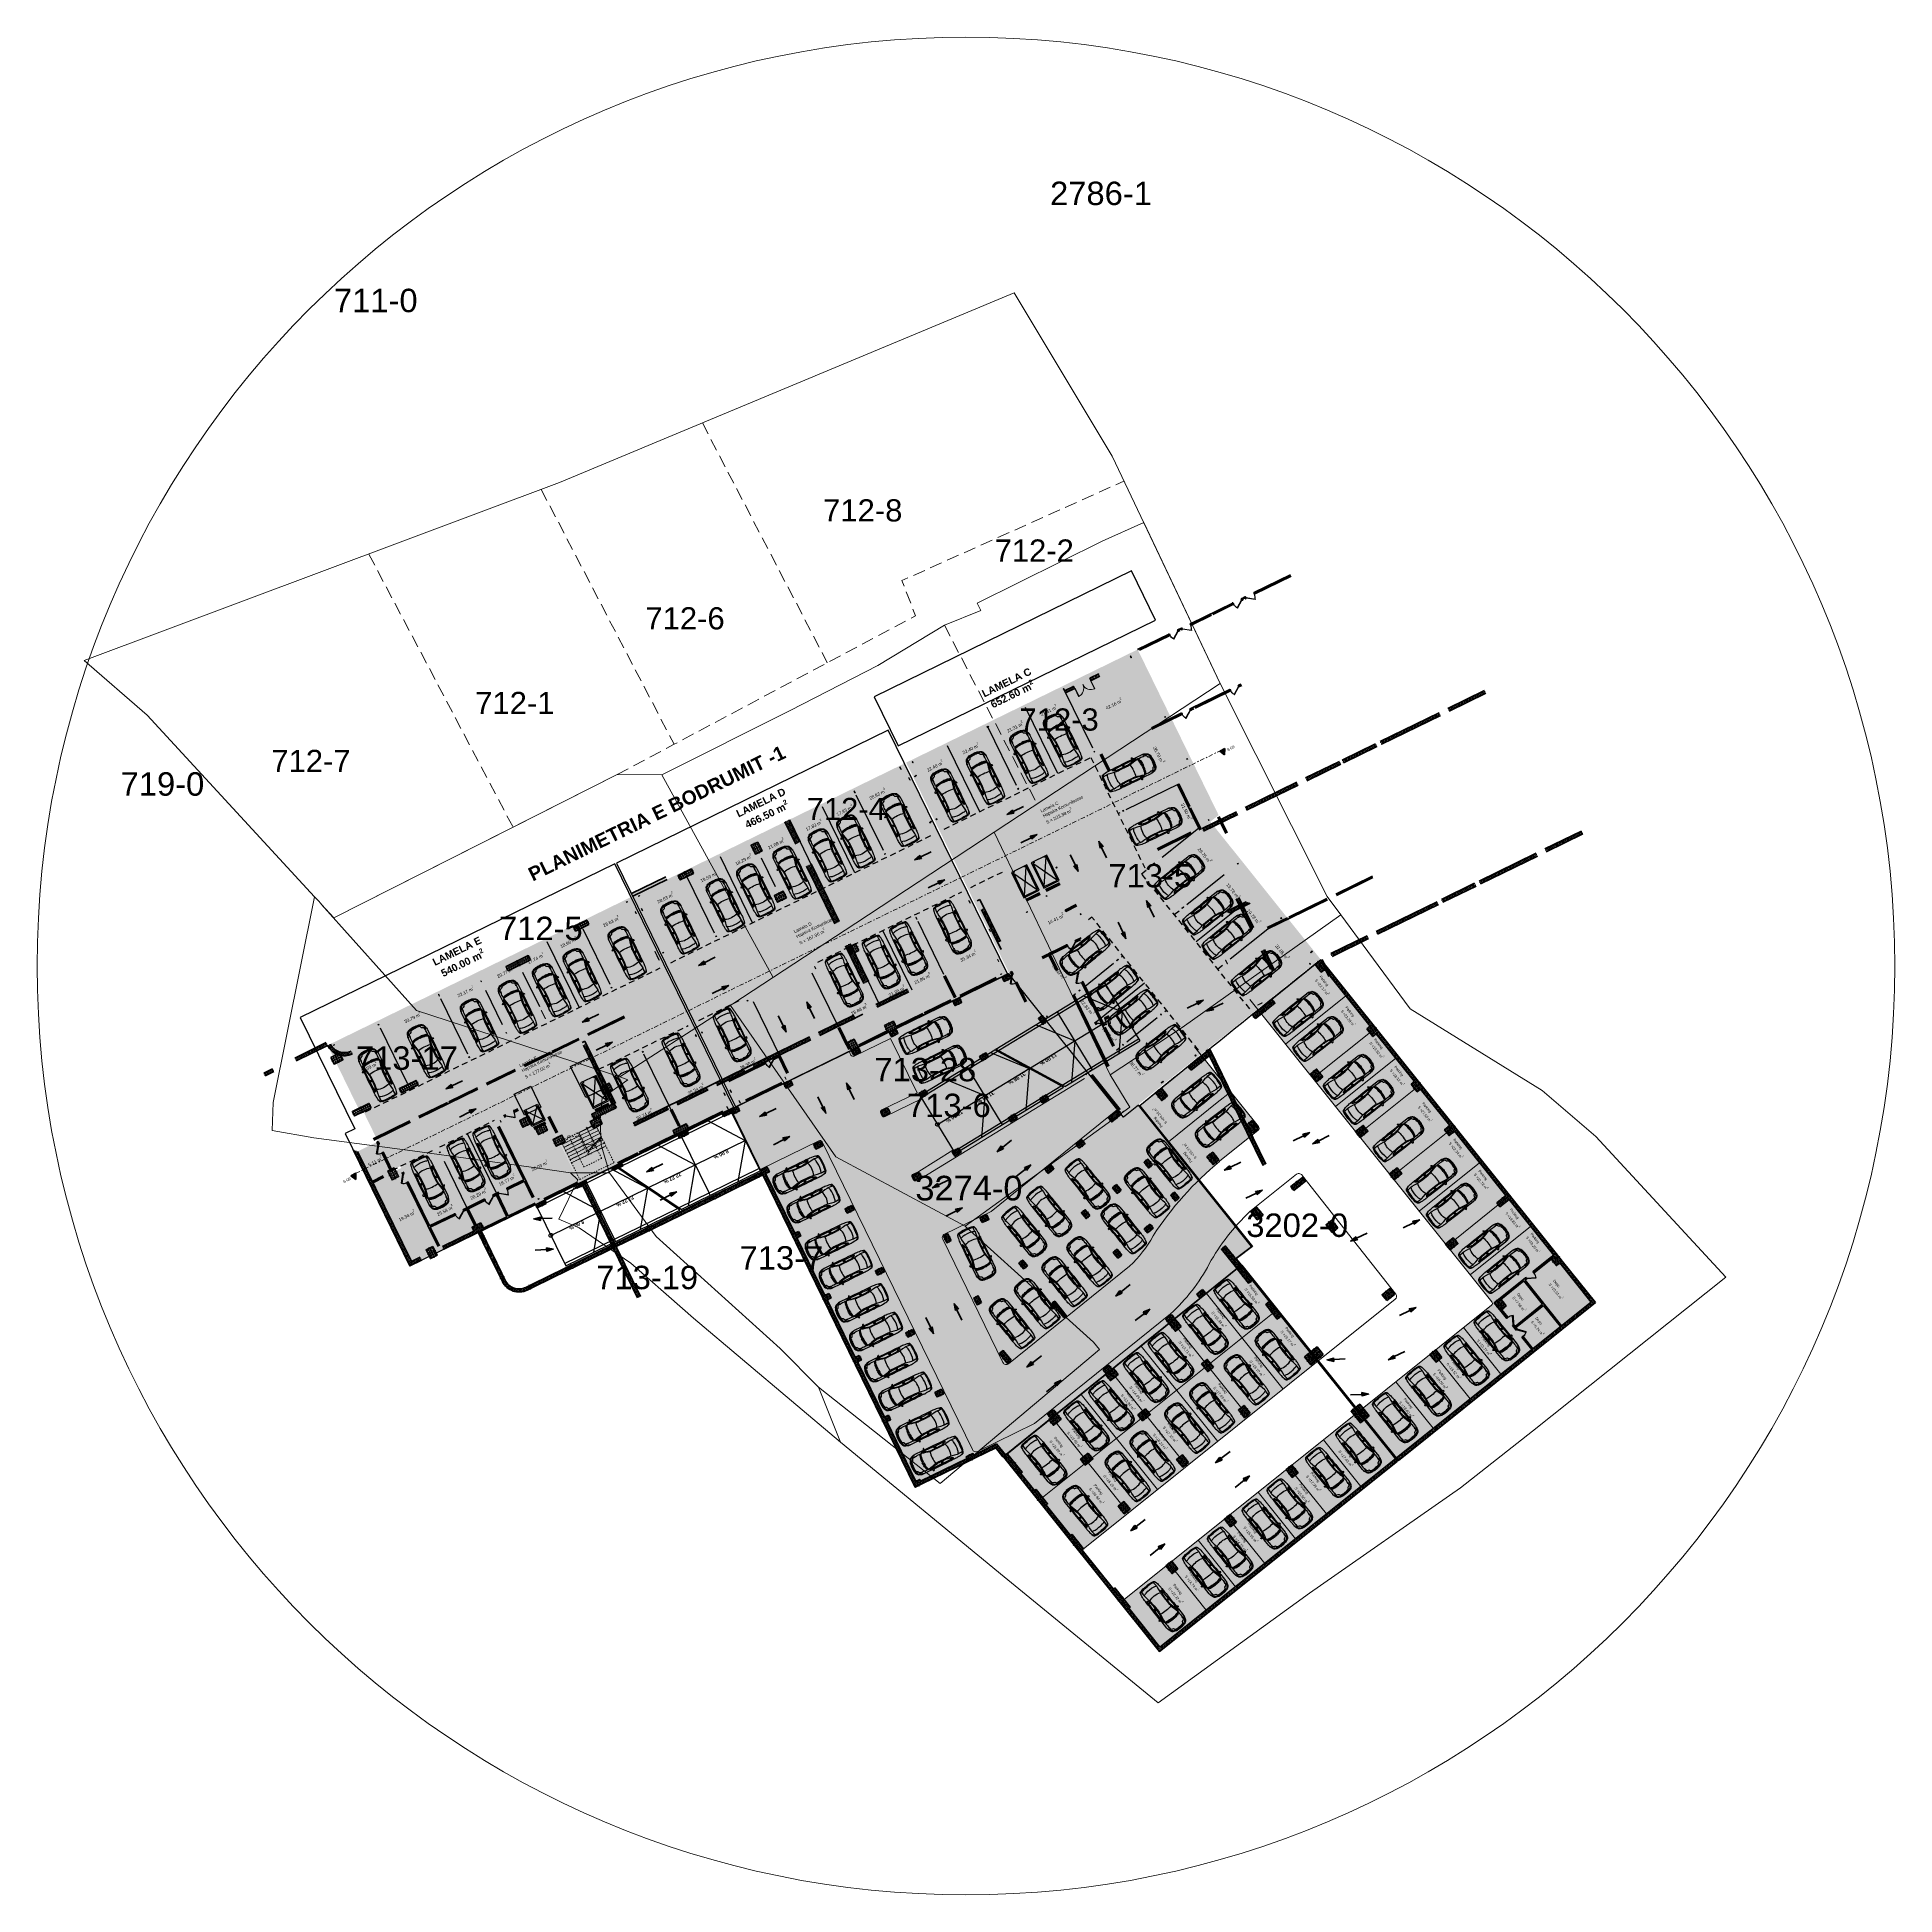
# Model space of a CAD drawing. Header units: metres. Extents: x 7511783 to 7512372, y 4692307 to 4692611.
# Drawn here: x 7511847 to 7511997.7, y 4692306.9 to 4692457.6 of the extents above; entities that cross this region are included whole.
import ezdxf
from ezdxf.enums import TextEntityAlignment as Align

# ---------------------------------------------------------------- set-up
doc = ezdxf.new("R2010")
doc.units = ezdxf.units.M
for name, pattern in [('DASHED', [0.75, 0.5, -0.25]), ('Dense Dotted', [132.291663, 0, -132.291663]), ('Dot & Dashed', [670.277762, 352.777767, -176.388884, 0, -141.111112]), ('Long Dashed', [793.749976, 476.249993, -317.499983]), ('Small Dashed', [211.666667, 105.833333, -105.833333])]:
    doc.linetypes.add(name, pattern=pattern)
for name, color, linetype, lineweight in [('2D Drafting - General_Pen_No__1', 7, 'Continuous', 0), ('2D Drafting - General_Pen_No__102', 254, 'Continuous', 0), ('2D Drafting - General_Pen_No__2', 8, 'Continuous', 0), ('2D Drafting - General_Pen_No__42', 8, 'Continuous', 0), ('2D Drafting - General_Pen_No__82', 253, 'Continuous', 0), ('A - Fill Zone_Pen_No__1', 7, 'Continuous', 0), ('A - Fill Zone_Pen_No__102', 254, 'Continuous', 0), ('A - Fill Zone_Pen_No__145', 144, 'Continuous', 0), ('A - Fill Zone_Pen_No__156', 165, 'Continuous', 0), ('A - Fill Zone_Pen_No__176', 253, 'Continuous', 0), ('A - Fill Zone_Pen_No__89', 123, 'Continuous', 0), ('A - Muret', 7, 'Continuous', 0), ('A - Muret_Pen_No__101', 252, 'Continuous', 0), ('A - Muret_Pen_No__102', 254, 'Continuous', 0), ('A - Muret_Pen_No__7', 7, 'Continuous', 0), ('A - Pllaka Themel', 7, 'Continuous', 0), ('A - Pllaka Themel_Pen_No__42', 8, 'Continuous', 0), ('A - Rampa_Pen_No__42', 8, 'Continuous', 0), ('A - Shtyllat', 7, 'Continuous', 0), ('A - Shtyllat_Pen_No__1', 7, 'Continuous', 0), ('A - Shtyllat_Pen_No__7', 7, 'Continuous', 0), ('A -Polyline', 7, 'Continuous', 0), ('A -Polyline_Pen_No__1', 7, 'Continuous', 0), ('A -Polyline_Pen_No__178', 43, 'Continuous', 0), ('A -Polyline_Pen_No__42', 8, 'Continuous', 0), ('A -Polyline_Pen_No__48', 14, 'Continuous', 0), ('A -Polyline_Pen_No__8', 14, 'Continuous', 0), ('A1 - Bodrumi -1', 7, 'Continuous', 0), ('A1 - Bodrumi -1_Pen_No__42', 8, 'Continuous', 0), ('Annotation - Text_Pen_No__48', 14, 'Continuous', 0), ('Annotation - Text_Pen_No__62', 253, 'Continuous', 0), ('ARCHICAD Doors_Pen_No__108', 11, 'Continuous', 0), ('ARCHICAD Doors_Pen_No__42', 8, 'Continuous', 0), ('bodrum 1 garazhat projekt', 7, 'Continuous', 0), ('garazhat-netw-amiri - b1', 20, 'Continuous', 0), ('Interior - Furniture _Pen_No__42', 8, 'Continuous', 0), ('Marker - Section', 7, 'Continuous', 0), ('Marker - Section_Pen_No__25', 161, 'Continuous', 0), ('Marker - Section_Pen_No__85', 151, 'Continuous', 0), ('nr parcelat-mungese', 157, 'Continuous', 0), ('nr riregjistrim', 1, 'Continuous', 0), ('Nr-Baz', 250, 'Continuous', 0), ('Nr-Kojshi', 251, 'Continuous', 0), ('Parc-Kojshi', 251, 'Continuous', 0), ('Parcelat baze', 7, 'Continuous', 0), ('parcelat-mungese', 157, 'Continuous', 0), ('Structural - Bearing', 7, 'Continuous', 0), ('Structural - Bearing_Pen_No__20', 1, 'Continuous', 0), ('Structural - Bearing_Pen_No__21', 7, 'Continuous', 0), ('Structural - Stair & Railing', 7, 'Continuous', 0), ('Structural - Stair & Railing_Pen_No__11', 171, 'Continuous', 0), ('Structural - Stair & Railing_Pen_No__71', 161, 'Continuous', 0), ('Structural - Stair & Railing_Pen_No__91', 161, 'Continuous', 0), ('vijat rregullim', 1, 'Continuous', 0)]:
    doc.layers.add(name, color=color, linetype=linetype, lineweight=lineweight)
doc.styles.add('GENERATED_STYLE_1', font='arial.ttf')
doc.styles.add('GENERATED_STYLE_2', font='arialbd.ttf')
doc.styles.get("Standard").update_dxf_attribs({"font": 'arial.ttf'})
pattern_1 = [(45, (0, 0), (-68.94291, 68.94291), []), (135, (0, 0), (68.94291, 68.94291), [])]
pattern_2 = [(45, (0, 0), (-68.9429, 68.9429), [])]
pattern_3 = [(45, (0, 0), (-91.92388, 91.92388), []), (135, (0, 0), (91.92388, 91.92388), [])]

# ---------------------------------------------------------------- blocks, each defined once
blk = doc.blocks.new('Slab_1', base_point=(-1850, -20501))
at = {"layer": 'A - Pllaka Themel_Pen_No__42', "color": 8, "linetype": 'Continuous', "lineweight": 25, "flags": 128}
for points in [[(-1850, -20501), (27400, -20501), (27400, 1500), (-1000, 1500), (-1000, -8551), (-1850, -8551)], [(13350, -13601), (11850, -13601), (11850, -11701), (13350, -11701)], [(16950, -11701), (18650, -11701), (18650, -14501), (16950, -14501)]]:
    blk.add_lwpolyline(points, close=True, dxfattribs=at)
blk = doc.blocks.new('Slab_2', base_point=(27550, -20501))
at = {"layer": 'A - Pllaka Themel_Pen_No__42', "color": 8, "linetype": 'Continuous', "lineweight": 25, "flags": 128}
blk.add_lwpolyline([(27550, -20501), (52100, -20501), (52100, 1500), (27550, 1500)], close=True, dxfattribs=at)
blk = doc.blocks.new('Slab_3', base_point=(4150, -24950))
at = {"layer": 'A1 - Bodrumi -1_Pen_No__42', "color": 8, "linetype": 'Continuous', "lineweight": 25, "flags": 128}
blk.add_lwpolyline([(4150, -24950), (27400, -24951), (27400, -20501), (4150, -20501)], close=True, dxfattribs=at)
blk = doc.blocks.new('Slab_4', base_point=(34583, -54097))
at = {"layer": 'A1 - Bodrumi -1_Pen_No__42', "color": 8, "linetype": 'Continuous', "lineweight": 25, "flags": 128}
blk.add_lwpolyline([(34583, -54097), (39036, -73827), (63169, -68415), (58723, -48603)], close=True, dxfattribs=at)
blk = doc.blocks.new('Slab_5', base_point=(27100, -19050))
at = {"layer": 'A - Pllaka Themel_Pen_No__42', "color": 8, "linetype": 'Continuous', "lineweight": 25, "flags": 128}
blk.add_lwpolyline([(27100, -19050), (27100, -53141), (34367, -53141), (34572, -54048), (58726, -48552), (58577, -47886), (60193, -47573), (56977, -33242), (55470, -33580), (52202, -19051)], close=True, dxfattribs=at)
blk = doc.blocks.new('Slab_6', base_point=(63265, -68393))
at = {"layer": 'A1 - Bodrumi -1_Pen_No__42', "color": 8, "linetype": 'Continuous', "lineweight": 25, "flags": 128}
blk.add_lwpolyline([(63265, -68393), (83257, -63910), (75456, -29147, 0.0021919), (57048, -33333), (60253, -47613), (58637, -47926), (58785, -48589), (58819, -48582)], format="xyb", close=True, dxfattribs=at)
blk = doc.blocks.new('Stair_1')
at = {"layer": 'Structural - Stair & Railing_Pen_No__71', "linetype": 'Continuous', "lineweight": 20}
blk.add_hatch(color=161, dxfattribs=at).paths.add_polyline_path([(15912, -15291, 1), (15987, -15291, 1)])
at = {"layer": 'Structural - Stair & Railing_Pen_No__11', "color": 171, "linetype": 'Small Dashed', "lineweight": 18}
for p, q in [((14350, -15291), (13600, -15571)), ((14350, -15571), (14350, -15291)), ((15100, -15571), (14350, -15291)), ((14350, -17251), (14350, -15571)), ((16700, -16518), (15200, -17078)), ((14350, -18001), (14350, -17251)), ((15950, -18001), (14350, -18001)), ((15950, -16798), (15950, -17251)), ((15950, -17251), (15950, -18001))]:
    blk.add_line(p, q, dxfattribs=at)
at = {"layer": 'Structural - Stair & Railing_Pen_No__11', "color": 171, "linetype": 'Continuous', "lineweight": 18}
for p, q in [((16700, -15291), (15200, -15291)), ((15200, -15291), (15200, -15571)), ((15200, -15571), (16700, -15571)), ((16700, -15571), (15200, -15571)), ((15200, -15571), (15200, -15851)), ((15200, -15851), (16700, -15851)), ((16700, -15851), (15200, -15851)), ((15200, -15851), (15200, -16131)), ((15200, -16131), (16700, -16131)), ((16700, -16131), (15200, -16131)), ((15200, -16131), (15200, -16411)), ((15200, -16411), (16700, -16411)), ((16700, -16411), (15200, -16411)), ((15200, -16411), (15200, -16691)), ((16700, -16411), (15200, -16971)), ((15200, -16411), (15950, -16691)), ((15950, -15291), (15950, -15571)), ((15950, -15571), (15950, -16691)), ((15950, -16691), (16700, -16411)), ((16700, -15571), (16700, -15291)), ((16700, -15851), (16700, -15571)), ((16700, -16131), (16700, -15851)), ((16700, -16411), (16700, -16131)), ((15200, -16691), (15950, -16691)), ((15950, -16691), (15200, -16691)), ((15200, -16691), (15200, -16971))]:
    blk.add_line(p, q, dxfattribs=at)
for start, end in [(0, 180), (180, 0)]:
    blk.add_arc((15950, -15291), 37.5, start, end, dxfattribs=at)
at = {"layer": 'Structural - Stair & Railing_Pen_No__91', "color": 161, "linetype": 'Small Dashed', "lineweight": 13}
for p, q in [((15100, -15291), (13600, -15291)), ((13600, -15291), (13600, -15571)), ((15100, -15571), (13600, -15571)), ((13600, -15571), (13600, -15851)), ((13600, -15571), (15100, -15571)), ((15100, -15851), (13600, -15851)), ((13600, -15851), (13600, -16131)), ((13600, -15851), (15100, -15851)), ((15100, -16131), (13600, -16131)), ((13600, -16131), (13600, -16411)), ((13600, -16131), (15100, -16131)), ((15100, -16411), (13600, -16411)), ((13600, -16411), (13600, -16691)), ((13600, -16411), (15100, -16411)), ((15100, -15571), (15100, -15291)), ((15100, -15851), (15100, -15571)), ((15100, -16131), (15100, -15851)), ((15100, -16411), (15100, -16131)), ((15100, -16691), (15100, -16411)), ((16700, -16691), (16700, -16518)), ((15100, -16691), (13600, -16691)), ((13600, -16691), (13600, -16971)), ((13600, -16691), (15100, -16691)), ((13600, -16971), (13600, -17251)), ((15100, -16971), (13600, -16971)), ((13600, -16971), (15100, -16971)), ((15100, -17251), (13600, -17251)), ((13600, -17251), (13600, -18751)), ((13600, -17251), (15100, -17251)), ((15100, -16971), (15100, -16691)), ((15100, -17251), (15100, -16971)), ((15200, -17251), (15100, -17251)), ((15200, -17078), (15200, -17251)), ((15200, -17251), (16700, -17251)), ((16700, -17251), (15200, -17251)), ((15486, -16971), (16700, -16971)), ((16700, -16971), (15486, -16971)), ((16236, -16691), (16700, -16691)), ((16700, -16691), (16236, -16691)), ((16700, -16971), (16700, -16691)), ((16700, -17251), (16700, -16971)), ((16700, -18751), (16700, -17251)), ((13600, -18751), (16700, -18751))]:
    blk.add_line(p, q, dxfattribs=at)
at = {"layer": 'Structural - Stair & Railing_Pen_No__91', "color": 161, "linetype": 'Continuous', "lineweight": 13}
for p, q in [((16700, -15341), (15200, -15341)), ((15200, -15341), (15200, -16971)), ((16700, -16411), (16700, -15341))]:
    blk.add_line(p, q, dxfattribs=at)
at = {"layer": 'Structural - Stair & Railing_Pen_No__71', "color": 161, "lineweight": 20, "char_height": 75, "attachment_point": 4, "style": 'GENERATED_STYLE_1'}
for s, insert in [('\\A1;DOWN', (14187, -15187)), ('\\A1;16', (14911, -15212)), ('\\A1;15', (14911, -15492)), ('\\A1;14', (14911, -15772)), ('\\A1;13', (14911, -16052)), ('\\A1;12', (14911, -16332)), ('\\A1;11', (14919, -16612)), ('\\A1;10', (14911, -16892)), ('\\A1;9', (14968, -17172))]:
    blk.add_mtext(s, dxfattribs=dict(at, insert=insert))
at = {"layer": 'Structural - Stair & Railing_Pen_No__71', "color": 161, "lineweight": 20, "char_height": 75, "style": 'GENERATED_STYLE_1'}
for s, insert, attachment_point, rotation in [('\\A1;4', (15332, -16210), 4, 180), ('\\A1;3', (15332, -15929), 4, 180), ('\\A1;5', (15332, -16490), 4, 180), ('\\A1;1', (15332, -15370), 4, 180), ('\\A1;2', (15332, -15650), 4, 180), ('\\A1;\\pt0,5325;16R x 17{\\H0.66x;\\S^  ;\\S^  ;\\S^  ;}', (15926, -16271), 8, 90), ('\\A1;UP', (16021, -15195), 4, 180), ('\\A1;\\pt0,5325;15G x 28{\\H0.66x;\\S^  ;\\S^  ;\\S^  ;}', (15967, -16271), 2, 90), ('\\A1;6', (15332, -16770), 4, 180), ('\\A1;8', (15332, -17330), 4, 180), ('\\A1;7', (15332, -17050), 4, 180)]:
    blk.add_mtext(s, dxfattribs=dict(at, insert=insert, attachment_point=attachment_point, rotation=rotation))
blk = doc.blocks.new('Stair_2')
at = {"layer": 'Structural - Stair & Railing_Pen_No__71', "linetype": 'Continuous', "lineweight": 20}
blk.add_hatch(color=161, dxfattribs=at).paths.add_polyline_path([(15912, -15291, 1), (15987, -15291, 1)])
at = {"layer": 'Structural - Stair & Railing_Pen_No__11', "color": 171, "linetype": 'Small Dashed', "lineweight": 18}
for p, q in [((14350, -15291), (13600, -15571)), ((14350, -15571), (14350, -15291)), ((15100, -15571), (14350, -15291)), ((14350, -17251), (14350, -15571)), ((16700, -16518), (15200, -17078)), ((14350, -18001), (14350, -17251)), ((15950, -18001), (14350, -18001)), ((15950, -16798), (15950, -17251)), ((15950, -17251), (15950, -18001))]:
    blk.add_line(p, q, dxfattribs=at)
at = {"layer": 'Structural - Stair & Railing_Pen_No__11', "color": 171, "linetype": 'Continuous', "lineweight": 18}
for p, q in [((16700, -15291), (15200, -15291)), ((15200, -15291), (15200, -15571)), ((15200, -15571), (16700, -15571)), ((16700, -15571), (15200, -15571)), ((15200, -15571), (15200, -15851)), ((15200, -15851), (16700, -15851)), ((16700, -15851), (15200, -15851)), ((15200, -15851), (15200, -16131)), ((15200, -16131), (16700, -16131)), ((16700, -16131), (15200, -16131)), ((15200, -16131), (15200, -16411)), ((15200, -16411), (16700, -16411)), ((16700, -16411), (15200, -16411)), ((15200, -16411), (15200, -16691)), ((16700, -16411), (15200, -16971)), ((15200, -16411), (15950, -16691)), ((15950, -15291), (15950, -15571)), ((15950, -15571), (15950, -16691)), ((15950, -16691), (16700, -16411)), ((16700, -15571), (16700, -15291)), ((16700, -15851), (16700, -15571)), ((16700, -16131), (16700, -15851)), ((16700, -16411), (16700, -16131)), ((15200, -16691), (15950, -16691)), ((15950, -16691), (15200, -16691)), ((15200, -16691), (15200, -16971))]:
    blk.add_line(p, q, dxfattribs=at)
for start, end in [(0, 180), (180, 0)]:
    blk.add_arc((15950, -15291), 37.5, start, end, dxfattribs=at)
at = {"layer": 'Structural - Stair & Railing_Pen_No__91', "color": 161, "linetype": 'Small Dashed', "lineweight": 13}
for p, q in [((15100, -15291), (13600, -15291)), ((13600, -15291), (13600, -15571)), ((15100, -15571), (13600, -15571)), ((13600, -15571), (13600, -15851)), ((13600, -15571), (15100, -15571)), ((15100, -15851), (13600, -15851)), ((13600, -15851), (13600, -16131)), ((13600, -15851), (15100, -15851)), ((15100, -16131), (13600, -16131)), ((13600, -16131), (13600, -16411)), ((13600, -16131), (15100, -16131)), ((15100, -16411), (13600, -16411)), ((13600, -16411), (13600, -16691)), ((13600, -16411), (15100, -16411)), ((15100, -15571), (15100, -15291)), ((15100, -15851), (15100, -15571)), ((15100, -16131), (15100, -15851)), ((15100, -16411), (15100, -16131)), ((15100, -16691), (15100, -16411)), ((16700, -16691), (16700, -16518)), ((15100, -16691), (13600, -16691)), ((13600, -16691), (13600, -16971)), ((13600, -16691), (15100, -16691)), ((13600, -16971), (13600, -17251)), ((15100, -16971), (13600, -16971)), ((13600, -16971), (15100, -16971)), ((15100, -17251), (13600, -17251)), ((13600, -17251), (13600, -18751)), ((13600, -17251), (15100, -17251)), ((15100, -16971), (15100, -16691)), ((15100, -17251), (15100, -16971)), ((15200, -17251), (15100, -17251)), ((15200, -17078), (15200, -17251)), ((15200, -17251), (16700, -17251)), ((16700, -17251), (15200, -17251)), ((15486, -16971), (16700, -16971)), ((16700, -16971), (15486, -16971)), ((16236, -16691), (16700, -16691)), ((16700, -16691), (16236, -16691)), ((16700, -16971), (16700, -16691)), ((16700, -17251), (16700, -16971)), ((16700, -18751), (16700, -17251)), ((13600, -18751), (16700, -18751))]:
    blk.add_line(p, q, dxfattribs=at)
at = {"layer": 'Structural - Stair & Railing_Pen_No__91', "color": 161, "linetype": 'Continuous', "lineweight": 13}
for p, q in [((16700, -15341), (15200, -15341)), ((15200, -15341), (15200, -16971)), ((16700, -16411), (16700, -15341))]:
    blk.add_line(p, q, dxfattribs=at)
at = {"layer": 'Structural - Stair & Railing_Pen_No__71', "color": 161, "lineweight": 20, "char_height": 75, "attachment_point": 4, "style": 'GENERATED_STYLE_2'}
for s, insert in [('\\A1;{\\fArial|b0|i0|c0|p34;DOWN}', (14187, -15187)), ('\\A1;{\\fArial|b0|i0|c0|p34;16}', (14911, -15212)), ('\\A1;{\\fArial|b0|i0|c0|p34;15}', (14911, -15492)), ('\\A1;{\\fArial|b0|i0|c0|p34;14}', (14911, -15772)), ('\\A1;{\\fArial|b0|i0|c0|p34;13}', (14911, -16052)), ('\\A1;{\\fArial|b0|i0|c0|p34;12}', (14911, -16332)), ('\\A1;{\\fArial|b0|i0|c0|p34;11}', (14919, -16612)), ('\\A1;{\\fArial|b0|i0|c0|p34;10}', (14911, -16892)), ('\\A1;{\\fArial|b0|i0|c0|p34;9}', (14968, -17172))]:
    blk.add_mtext(s, dxfattribs=dict(at, insert=insert))
at = {"layer": 'Structural - Stair & Railing_Pen_No__71', "color": 161, "lineweight": 20, "char_height": 75, "style": 'GENERATED_STYLE_2'}
for s, insert, attachment_point, rotation in [('\\A1;{\\fArial|b0|i0|c0|p34;4}', (15332, -16210), 4, 180), ('\\A1;{\\fArial|b0|i0|c0|p34;3}', (15332, -15929), 4, 180), ('\\A1;{\\fArial|b0|i0|c0|p34;5}', (15332, -16490), 4, 180), ('\\A1;{\\fArial|b0|i0|c0|p34;1}', (15332, -15370), 4, 180), ('\\A1;{\\fArial|b0|i0|c0|p34;2}', (15332, -15650), 4, 180), ('\\A1;\\pt0,5325;{\\fArial|b0|i0|c0|p34;16R x 18\\H0.66x;\\S^  ;\\S^  ;\\S^  ;}', (15926, -16271), 8, 90), ('\\A1;{\\fArial|b0|i0|c0|p34;UP}', (16021, -15195), 4, 180), ('\\A1;\\pt0,5325;{\\fArial|b0|i0|c0|p34;15G x 28\\H0.66x;\\S^  ;\\S^  ;\\S^  ;}', (15967, -16271), 2, 90), ('\\A1;{\\fArial|b0|i0|c0|p34;6}', (15332, -16770), 4, 180), ('\\A1;{\\fArial|b0|i0|c0|p34;8}', (15332, -17330), 4, 180), ('\\A1;{\\fArial|b0|i0|c0|p34;7}', (15332, -17050), 4, 180)]:
    blk.add_mtext(s, dxfattribs=dict(at, insert=insert, attachment_point=attachment_point, rotation=rotation))
blk = doc.blocks.new('Wall_1', base_point=(-1850, -8551))
at = {"layer": 'A - Muret_Pen_No__101', "linetype": 'Continuous', "lineweight": 13}
h = blk.add_hatch(dxfattribs=at)
h.set_pattern_fill('CONCRETE_BLOCK', color=252, style=0, pattern_type=2)
h.set_pattern_definition(pattern_1)
h.paths.add_polyline_path([(-1850, -8551), (-1850, -19001), (-1600, -19001), (-1600, -8801)])
at = {"layer": 'A - Muret_Pen_No__7', "color": 7, "linetype": 'Continuous', "lineweight": 35, "flags": 128}
for points in [[(-1850, -8551), (-1850, -19001)], [(-1600, -19001), (-1600, -8801)]]:
    blk.add_lwpolyline(points, dxfattribs=at)
blk = doc.blocks.new('Wall_2', base_point=(13600, -19001))
at = {"layer": 'A - Muret_Pen_No__101', "linetype": 'Continuous', "lineweight": 0}
blk.add_hatch(color=253, dxfattribs=at).paths.add_polyline_path([(13600, -19001), (16700, -19001), (16700, -18751), (13600, -18751)])
at = {"layer": 'A - Muret_Pen_No__7', "color": 7, "linetype": 'Continuous', "lineweight": 35, "flags": 128}
for points in [[(16700, -18751), (13600, -18751)], [(13600, -19001), (16700, -19001)]]:
    blk.add_lwpolyline(points, dxfattribs=at)
blk = doc.blocks.new('Wall_3', base_point=(27550, 0))
at = {"layer": 'A - Muret_Pen_No__101', "linetype": 'Continuous', "lineweight": 13}
h = blk.add_hatch(dxfattribs=at)
h.set_pattern_fill('CONCRETE_BLOCK', color=252, style=0, pattern_type=2)
h.set_pattern_definition(pattern_1)
h.paths.add_polyline_path([(31800, 0), (28500, 0), (28500, -250), (31800, -250)])
h = blk.add_hatch(dxfattribs=at)
h.set_pattern_fill('CONCRETE_BLOCK', color=252, style=0, pattern_type=2)
h.set_pattern_definition(pattern_1)
h.paths.add_polyline_path([(32600, 0), (32600, -250), (38100, -250), (38100, 0)])
h = blk.add_hatch(dxfattribs=at)
h.set_pattern_fill('CONCRETE_BLOCK', color=252, style=0, pattern_type=2)
h.set_pattern_definition(pattern_1)
h.paths.add_polyline_path([(38500, 0), (38500, -250), (41500, -250), (41500, 0)])
h = blk.add_hatch(dxfattribs=at)
h.set_pattern_fill('CONCRETE_BLOCK', color=252, style=0, pattern_type=2)
h.set_pattern_definition(pattern_1)
h.paths.add_polyline_path([(41900, -250), (47050, -250), (47050, 0), (41900, 0)])
h = blk.add_hatch(dxfattribs=at)
h.set_pattern_fill('CONCRETE_BLOCK', color=252, style=0, pattern_type=2)
h.set_pattern_definition(pattern_1)
h.paths.add_polyline_path([(51150, 0), (47850, 0), (47850, -250), (51150, -250)])
at = {"layer": 'A - Muret_Pen_No__7', "color": 7, "linetype": 'Continuous', "lineweight": 35, "flags": 128}
for points in [[(31800, 0), (28500, 0)], [(38100, 0), (32600, 0)], [(41500, 0), (38500, 0)], [(47050, 0), (41900, 0)], [(51150, 0), (47850, 0)], [(28500, -250), (31800, -250)], [(32600, -250), (38100, -250)], [(38500, -250), (41500, -250)], [(41900, -250), (47050, -250)], [(47850, -250), (51150, -250)]]:
    blk.add_lwpolyline(points, dxfattribs=at)
blk = doc.blocks.new('Wall_5', base_point=(32600, -16801))
at = {"layer": 'A - Muret_Pen_No__102', "linetype": 'Continuous', "lineweight": 0}
blk.add_hatch(color=254, dxfattribs=at).paths.add_polyline_path([(32480, -16921), (32480, -18401), (32600, -18401), (32600, -16921)])
at = {"layer": 'A - Muret_Pen_No__7', "color": 7, "linetype": 'Continuous', "lineweight": 35, "flags": 128}
for points in [[(32480, -16921), (32480, -18401)], [(32600, -18401), (32600, -16921)]]:
    blk.add_lwpolyline(points, dxfattribs=at)
blk = doc.blocks.new('Door 22')
at = {"layer": 'ARCHICAD Doors_Pen_No__42', "color": 8, "linetype": 'Continuous', "lineweight": 25}
for p, q in [((-387, 24), (-437, 24)), ((-437, 24), (-437, 5)), ((-437, 5), (-387, 5)), ((-400, 5), (-437, 5)), ((-400, 5), (-437, 5)), ((-375, 5), (-400, 5)), ((-400, 5), (-400, 0)), ((-400, 0), (-400, 5)), ((-400, 0), (-400, 5)), ((-400, 0), (-375, 0)), ((-372, 0), (-400, 0)), ((-400, 0), (-400, -115)), ((-400, -115), (-400, 0)), ((-400, -115), (-400, 0)), ((-387, 5), (-387, 24)), ((-375, 0), (-375, 5)), ((-372, -40), (-372, 0)), ((-260, 394), (-237, 427)), ((349, -33), (-260, 394)), ((-237, 427), (372, 0)), ((372, 0), (349, -33)), ((400, 0), (372, 0)), ((372, 0), (372, -40)), ((400, 5), (375, 5)), ((375, 5), (375, 0)), ((375, 0), (400, 0)), ((437, 24), (387, 24)), ((387, 24), (387, 5)), ((387, 5), (437, 5)), ((400, 0), (400, 5)), ((400, 0), (400, 5)), ((400, 0), (400, 5)), ((400, 5), (437, 5)), ((400, 5), (437, 5)), ((400, -115), (400, 0)), ((400, -115), (400, 0)), ((400, -115), (400, 0)), ((437, 5), (437, 24)), ((-387, -115), (-437, -115)), ((-437, -115), (-437, -134)), ((-400, -115), (-437, -115)), ((-400, -115), (-437, -115)), ((-437, -134), (-387, -134)), ((-400, -115), (-360, -115)), ((-387, -134), (-387, -115)), ((-360, -40), (-372, -40)), ((-360, -115), (-360, -40)), ((372, -40), (360, -40)), ((360, -40), (360, -115)), ((360, -115), (400, -115)), ((437, -115), (387, -115)), ((387, -115), (387, -134)), ((387, -134), (437, -134)), ((400, -115), (437, -115)), ((400, -115), (437, -115)), ((437, -134), (437, -115))]:
    blk.add_line(p, q, dxfattribs=at)
blk.add_arc((372, 0), 744, 145, 180, dxfattribs=at)
blk = doc.blocks.new('Door 22_2')
at = {"layer": 'ARCHICAD Doors_Pen_No__42', "color": 8, "linetype": 'Continuous', "lineweight": 25}
for p, q in [((-437, 0), (-437, 19)), ((-437, 19), (-387, 19)), ((-387, 0), (-437, 0)), ((-400, 0), (-437, 0)), ((-400, 0), (-437, 0)), ((-372, 0), (-400, 0)), ((-400, 0), (-400, -115)), ((-400, 0), (-400, -115)), ((-400, 0), (-400, -115)), ((-387, 19), (-387, 0)), ((-372, -40), (-372, 0)), ((-260, 394), (-237, 427)), ((349, -33), (-260, 394)), ((-237, 427), (372, 0)), ((372, 0), (349, -33)), ((400, 0), (372, 0)), ((372, 0), (372, -40)), ((387, 19), (437, 19)), ((387, 0), (387, 19)), ((437, 0), (387, 0)), ((400, -115), (400, 0)), ((400, 0), (400, -115)), ((400, 0), (400, -115)), ((400, 0), (437, 0)), ((400, 0), (437, 0)), ((437, 19), (437, 0)), ((-437, -139), (-437, -120)), ((-437, -120), (-387, -120)), ((-400, -120), (-437, -120)), ((-400, -120), (-437, -120)), ((-387, -139), (-437, -139)), ((-400, -120), (-400, -115)), ((-400, -115), (-375, -115)), ((-400, -115), (-360, -115)), ((-400, -115), (-400, -120)), ((-400, -115), (-400, -120)), ((-375, -120), (-400, -120)), ((-387, -120), (-387, -139)), ((-375, -115), (-375, -120)), ((-360, -40), (-372, -40)), ((-360, -115), (-360, -40)), ((372, -40), (360, -40)), ((360, -40), (360, -115)), ((360, -115), (400, -115)), ((375, -120), (375, -115)), ((375, -115), (400, -115)), ((400, -120), (375, -120)), ((387, -120), (437, -120)), ((387, -139), (387, -120)), ((437, -139), (387, -139)), ((400, -115), (400, -120)), ((400, -115), (400, -120)), ((400, -115), (400, -120)), ((400, -120), (437, -120)), ((400, -120), (437, -120)), ((437, -120), (437, -139))]:
    blk.add_line(p, q, dxfattribs=at)
blk.add_arc((372, 0), 744, 145, 180, dxfattribs=at)
blk = doc.blocks.new('Wall_6', base_point=(37900, -16801))
at = {"layer": 'A - Muret_Pen_No__102', "linetype": 'Continuous', "lineweight": 0}
for points in [[(37900, -16921), (40740, -16921), (40740, -16801), (37900, -16801)], [(41540, -16801), (41540, -16921), (41860, -16921), (41860, -16801)], [(46490, -16801), (42660, -16801), (42660, -16921), (46490, -16921)], [(47290, -16921), (47610, -16921), (47610, -16801), (47290, -16801)], [(51700, -16801), (48410, -16801), (48410, -16921), (51700, -16921)]]:
    blk.add_hatch(color=254, dxfattribs=at).paths.add_polyline_path(points)
at = {"layer": 'A - Muret_Pen_No__7', "color": 7, "linetype": 'Continuous', "lineweight": 35}
for p, q in [((40740, -16801), (40703, -16801)), ((40740, -16921), (40703, -16921)), ((40740, -16801), (40740, -16916)), ((40740, -16916), (40740, -16921)), ((41540, -16801), (41577, -16801)), ((41540, -16801), (41540, -16916)), ((41540, -16916), (41540, -16921)), ((41540, -16921), (41577, -16921)), ((41860, -16801), (41823, -16801)), ((41860, -16921), (41823, -16921)), ((41860, -16801), (41860, -16916)), ((41860, -16916), (41860, -16921)), ((42660, -16801), (42697, -16801)), ((42660, -16801), (42660, -16916)), ((42660, -16916), (42660, -16921)), ((42660, -16921), (42697, -16921)), ((46490, -16801), (46453, -16801)), ((46490, -16921), (46453, -16921)), ((46490, -16806), (46490, -16801)), ((46490, -16921), (46490, -16806)), ((47290, -16801), (47327, -16801)), ((47290, -16806), (47290, -16801)), ((47290, -16921), (47290, -16806)), ((47290, -16921), (47327, -16921)), ((47610, -16801), (47573, -16801)), ((47610, -16921), (47573, -16921)), ((47610, -16801), (47610, -16916)), ((47610, -16916), (47610, -16921)), ((48410, -16801), (48447, -16801)), ((48410, -16801), (48410, -16916)), ((48410, -16916), (48410, -16921)), ((48410, -16921), (48447, -16921))]:
    blk.add_line(p, q, dxfattribs=at)
at = {"layer": 'A - Muret_Pen_No__7', "color": 7, "linetype": 'Continuous', "lineweight": 35, "flags": 128}
for points in [[(40740, -16801), (37900, -16801)], [(38020, -16921), (40740, -16921)], [(41860, -16801), (41540, -16801)], [(41540, -16921), (41640, -16921)], [(41760, -16921), (41860, -16921)], [(46490, -16801), (42660, -16801)], [(42660, -16921), (44515, -16921)], [(44635, -16921), (46490, -16921)], [(47610, -16801), (47290, -16801)], [(47290, -16921), (47390, -16921)], [(47510, -16921), (47610, -16921)], [(51700, -16801), (48410, -16801)], [(48410, -16921), (51700, -16921)]]:
    blk.add_lwpolyline(points, dxfattribs=at)
at = {"layer": 'ARCHICAD Doors_Pen_No__42', "color": 8, "linetype": 'Continuous', "lineweight": 25, "xscale": -1, "zscale": 1000, "rotation": 180}
for name, p in [('Door 22', (41140, -16916)), ('Door 22_2', (46890, -16921))]:
    blk.add_blockref(name, p, dxfattribs=at)
at = {"layer": 'ARCHICAD Doors_Pen_No__42', "color": 8, "linetype": 'Continuous', "lineweight": 25, "zscale": 1000, "rotation": 180}
for p in [(42260, -16916), (48010, -16916)]:
    blk.add_blockref('Door 22', p, dxfattribs=at)
blk = doc.blocks.new('Wall_7', base_point=(37900, -16801))
at = {"layer": 'A - Muret_Pen_No__102', "linetype": 'Continuous', "lineweight": 0}
blk.add_hatch(color=254, dxfattribs=at).paths.add_polyline_path([(37900, -16921), (37900, -18401), (38020, -18401), (38020, -16921)])
at = {"layer": 'A - Muret_Pen_No__7', "color": 7, "linetype": 'Continuous', "lineweight": 35, "flags": 128}
for points in [[(37900, -16921), (37900, -18401)], [(38020, -18401), (38020, -16921)]]:
    blk.add_lwpolyline(points, dxfattribs=at)
blk = doc.blocks.new('Wall_8', base_point=(41700, -16801))
at = {"layer": 'A - Muret_Pen_No__102', "linetype": 'Continuous', "lineweight": 0}
blk.add_hatch(color=254, dxfattribs=at).paths.add_polyline_path([(41640, -16921), (41640, -18401), (41760, -18401), (41760, -16921)])
at = {"layer": 'A - Muret_Pen_No__7', "color": 7, "linetype": 'Continuous', "lineweight": 35, "flags": 128}
for points in [[(41640, -16921), (41640, -18401)], [(41760, -18401), (41760, -16921)]]:
    blk.add_lwpolyline(points, dxfattribs=at)
blk = doc.blocks.new('Wall_9', base_point=(44575, -16801))
at = {"layer": 'A - Muret_Pen_No__102', "linetype": 'Continuous', "lineweight": 0}
blk.add_hatch(color=254, dxfattribs=at).paths.add_polyline_path([(44515, -16921), (44515, -18881), (44635, -18881), (44635, -16921)])
at = {"layer": 'A - Muret_Pen_No__7', "color": 7, "linetype": 'Continuous', "lineweight": 35, "flags": 128}
for points in [[(44515, -16921), (44515, -18881)], [(44635, -18881), (44635, -16921)]]:
    blk.add_lwpolyline(points, dxfattribs=at)
blk = doc.blocks.new('Wall_10', base_point=(47450, -16801))
at = {"layer": 'A - Muret_Pen_No__102', "linetype": 'Continuous', "lineweight": 0}
blk.add_hatch(color=254, dxfattribs=at).paths.add_polyline_path([(47390, -16921), (47390, -18401), (47510, -18401), (47510, -16921)])
at = {"layer": 'A - Muret_Pen_No__7', "color": 7, "linetype": 'Continuous', "lineweight": 35, "flags": 128}
for points in [[(47390, -16921), (47390, -18401)], [(47510, -18401), (47510, -16921)]]:
    blk.add_lwpolyline(points, dxfattribs=at)
blk = doc.blocks.new('Metal Double Door 22')
at = {"layer": 'ARCHICAD Doors_Pen_No__108', "color": 11, "linetype": 'Continuous', "lineweight": 13}
for p, q in [((-793, 0), (-793, 19)), ((-793, 19), (-743, 19)), ((-743, 0), (-793, 0)), ((-750, 0), (-793, 0)), ((-750, 0), (-793, 0)), ((-730, 0), (-750, 0)), ((-750, 0), (-750, -100)), ((-750, 0), (-750, -100)), ((-750, 0), (-750, -100)), ((-743, 19), (-743, 0)), ((-730, 730), (-730, 0)), ((-690, 730), (-730, 730)), ((-730, -40), (-730, 0)), ((-730, 0), (-690, 0)), ((-690, 0), (-690, 730)), ((690, 0), (690, 730)), ((690, 730), (730, 730)), ((730, 0), (690, 0)), ((730, 730), (730, 0)), ((750, 0), (730, 0)), ((730, 0), (730, -40)), ((743, 19), (793, 19)), ((743, 0), (743, 19)), ((793, 0), (743, 0)), ((750, -100), (750, 0)), ((750, 0), (750, -100)), ((750, 0), (750, -100)), ((750, 0), (793, 0)), ((750, 0), (793, 0)), ((793, 19), (793, 0)), ((-793, -219), (-793, -200)), ((-793, -200), (-743, -200)), ((-750, -200), (-793, -200)), ((-750, -200), (-793, -200)), ((-743, -219), (-793, -219)), ((-750, -200), (-750, -100)), ((-750, -100), (-731, -100)), ((-750, -100), (-718, -100)), ((-750, -100), (-750, -200)), ((-750, -100), (-750, -200)), ((-731, -200), (-750, -200)), ((-743, -200), (-743, -219)), ((-731, -100), (-731, -200)), ((-718, -40), (-730, -40)), ((-718, -100), (-718, -40)), ((730, -40), (718, -40)), ((718, -40), (718, -100)), ((718, -100), (750, -100)), ((731, -200), (731, -100)), ((731, -100), (750, -100)), ((750, -200), (731, -200)), ((743, -200), (793, -200)), ((743, -219), (743, -200)), ((793, -219), (743, -219)), ((750, -100), (750, -200)), ((750, -100), (750, -200)), ((750, -100), (750, -200)), ((750, -200), (793, -200)), ((750, -200), (793, -200)), ((793, -200), (793, -219))]:
    blk.add_line(p, q, dxfattribs=at)
for centre, start, end in [((-730, 0), 0, 90), ((730, 0), 90, 180)]:
    blk.add_arc(centre, 730, start, end, dxfattribs=at)
blk = doc.blocks.new('Wall_11', base_point=(13600, -12951))
at = {"layer": 'A - Muret_Pen_No__102', "linetype": 'Continuous', "lineweight": 13}
h = blk.add_hatch(dxfattribs=at)
h.set_pattern_fill('COMMON_BRICK', color=254, style=0, pattern_type=2)
h.set_pattern_definition(pattern_2)
h.paths.add_polyline_path([(13600, -12951), (14400, -12951), (14400, -12751), (13600, -12751)])
h = blk.add_hatch(dxfattribs=at)
h.set_pattern_fill('COMMON_BRICK', color=254, style=0, pattern_type=2)
h.set_pattern_definition(pattern_2)
h.paths.add_polyline_path([(15900, -12951), (16700, -12951), (16700, -12751), (15900, -12751)])
at = {"layer": 'A - Muret_Pen_No__7', "color": 7, "linetype": 'Continuous', "lineweight": 35}
for p, q in [((14400, -12751), (14357, -12751)), ((14400, -12951), (14357, -12951)), ((14400, -12851), (14400, -12751)), ((14400, -12951), (14400, -12851)), ((15900, -12751), (15943, -12751)), ((15900, -12851), (15900, -12751)), ((15900, -12951), (15900, -12851)), ((15900, -12951), (15943, -12951))]:
    blk.add_line(p, q, dxfattribs=at)
at = {"layer": 'A - Muret_Pen_No__7', "color": 7, "linetype": 'Continuous', "lineweight": 35, "flags": 128}
for points in [[(14400, -12751), (13600, -12751)], [(13600, -12951), (14400, -12951)], [(16700, -12751), (15900, -12751)], [(15900, -12951), (16700, -12951)]]:
    blk.add_lwpolyline(points, dxfattribs=at)
at = {"layer": 'ARCHICAD Doors_Pen_No__108', "color": 11, "linetype": 'Continuous', "lineweight": 13, "zscale": 1000, "rotation": 180}
blk.add_blockref('Metal Double Door 22', (15150, -12951), dxfattribs=at)
blk = doc.blocks.new('Wall_12', base_point=(18900, -16801))
at = {"layer": 'A - Muret_Pen_No__102', "linetype": 'Continuous', "lineweight": 0}
for points in [[(18900, -16921), (21608, -16921), (21608, -16801), (18900, -16801)], [(22408, -16801), (22408, -16921), (25980, -16921), (25980, -16801)], [(26780, -16801), (26780, -16921), (27000, -16921), (27000, -16801)]]:
    blk.add_hatch(color=254, dxfattribs=at).paths.add_polyline_path(points)
at = {"layer": 'A - Muret_Pen_No__7', "color": 7, "linetype": 'Continuous', "lineweight": 35}
for p, q in [((21608, -16801), (21571, -16801)), ((21608, -16921), (21571, -16921)), ((21608, -16801), (21608, -16916)), ((21608, -16916), (21608, -16921)), ((22408, -16801), (22445, -16801)), ((22408, -16801), (22408, -16916)), ((22408, -16916), (22408, -16921)), ((22408, -16921), (22445, -16921)), ((25980, -16801), (25943, -16801)), ((25980, -16921), (25943, -16921)), ((25980, -16801), (25980, -16916)), ((25980, -16916), (25980, -16921)), ((26780, -16801), (26817, -16801)), ((26780, -16801), (26780, -16916)), ((26780, -16916), (26780, -16921)), ((26780, -16921), (26817, -16921))]:
    blk.add_line(p, q, dxfattribs=at)
at = {"layer": 'A - Muret_Pen_No__7', "color": 7, "linetype": 'Continuous', "lineweight": 35, "flags": 128}
for points in [[(21608, -16801), (18900, -16801)], [(18900, -16921), (21608, -16921)], [(25980, -16801), (22408, -16801)], [(22408, -16921), (22690, -16921)], [(22810, -16921), (25980, -16921)], [(27000, -16801), (26780, -16801)], [(26780, -16921), (27000, -16921)]]:
    blk.add_lwpolyline(points, dxfattribs=at)
at = {"layer": 'ARCHICAD Doors_Pen_No__42', "color": 8, "linetype": 'Continuous', "lineweight": 25, "xscale": -1, "zscale": 1000, "rotation": 180}
for p in [(22008, -16916), (26380, -16916)]:
    blk.add_blockref('Door 22', p, dxfattribs=at)
blk = doc.blocks.new('Wall_13', base_point=(18900, -14751))
at = {"layer": 'A - Muret_Pen_No__102', "linetype": 'Continuous', "lineweight": 0}
blk.add_hatch(color=254, dxfattribs=at).paths.add_polyline_path([(18780, -14751), (18780, -18881), (18900, -18881), (18900, -14751)])
at = {"layer": 'A - Muret_Pen_No__7', "color": 7, "linetype": 'Continuous', "lineweight": 35, "flags": 128}
for points in [[(18780, -14751), (18780, -18881)], [(18900, -16801), (18900, -14751)], [(18900, -18881), (18900, -16921)]]:
    blk.add_lwpolyline(points, dxfattribs=at)
blk = doc.blocks.new('Wall_14', base_point=(0, 0))
at = {"layer": 'A - Muret_Pen_No__101', "linetype": 'Continuous', "lineweight": 13}
h = blk.add_hatch(dxfattribs=at)
h.set_pattern_fill('CONCRETE_BLOCK', color=252, style=0, pattern_type=2)
h.set_pattern_definition(pattern_1)
h.paths.add_polyline_path([(950, 0), (950, -250), (4050, -250), (4050, 0)])
h = blk.add_hatch(dxfattribs=at)
h.set_pattern_fill('CONCRETE_BLOCK', color=252, style=0, pattern_type=2)
h.set_pattern_definition(pattern_1)
h.paths.add_polyline_path([(4850, -250), (9500, -250), (9500, 0), (4850, 0)])
h = blk.add_hatch(dxfattribs=at)
h.set_pattern_fill('CONCRETE_BLOCK', color=252, style=0, pattern_type=2)
h.set_pattern_definition(pattern_1)
h.paths.add_polyline_path([(10300, 0), (10300, -250), (13350, -250), (13350, 0)])
h = blk.add_hatch(dxfattribs=at)
h.set_pattern_fill('CONCRETE_BLOCK', color=252, style=0, pattern_type=2)
h.set_pattern_definition(pattern_1)
h.paths.add_polyline_path([(17025, -250), (22350, -250), (22350, 0), (17025, 0)])
h = blk.add_hatch(dxfattribs=at)
h.set_pattern_fill('CONCRETE_BLOCK', color=252, style=0, pattern_type=2)
h.set_pattern_definition(pattern_1)
h.paths.add_polyline_path([(23150, 0), (23150, -250), (26450, -250), (26450, 0)])
h = blk.add_hatch(dxfattribs=at)
h.set_pattern_fill('CONCRETE_BLOCK', color=252, style=0, pattern_type=2)
h.set_pattern_definition(pattern_1)
h.paths.add_polyline_path([(13600, -250), (16625, -250), (16625, 0), (13600, 0)])
at = {"layer": 'A - Muret_Pen_No__7', "color": 7, "linetype": 'Continuous', "lineweight": 35, "flags": 128}
for points in [[(4050, 0), (950, 0)], [(9500, 0), (4850, 0)], [(13350, 0), (10300, 0)], [(16625, 0), (13600, 0)], [(22350, 0), (17025, 0)], [(26450, 0), (23150, 0)], [(950, -250), (4050, -250)], [(4850, -250), (9500, -250)], [(10300, -250), (13350, -250)], [(13600, -250), (16625, -250)], [(17025, -250), (22350, -250)], [(23150, -250), (26450, -250)]]:
    blk.add_lwpolyline(points, dxfattribs=at)
blk = doc.blocks.new('Wall_15', base_point=(0, 0))
at = {"layer": 'A - Muret_Pen_No__101', "linetype": 'Continuous', "lineweight": 13}
h = blk.add_hatch(dxfattribs=at)
h.set_pattern_fill('CONCRETE_BLOCK', color=252, style=0, pattern_type=2)
h.set_pattern_definition(pattern_1)
h.paths.add_polyline_path([(0, -4900), (250, -4900), (250, -2200), (0, -2200)])
h = blk.add_hatch(dxfattribs=at)
h.set_pattern_fill('CONCRETE_BLOCK', color=252, style=0, pattern_type=2)
h.set_pattern_definition(pattern_1)
h.paths.add_polyline_path([(0, -8551), (250, -8801), (250, -6900), (0, -6900)])
at = {"layer": 'A - Muret_Pen_No__7', "color": 7, "linetype": 'Continuous', "lineweight": 35, "flags": 128}
for points in [[(0, -2200), (0, -4900)], [(250, -4900), (250, -2200)], [(0, -6900), (0, -8551)], [(250, -8801), (250, -6900)]]:
    blk.add_lwpolyline(points, dxfattribs=at)
blk = doc.blocks.new('Wall_16', base_point=(0, -8551))
at = {"layer": 'A - Muret_Pen_No__101', "linetype": 'Continuous', "lineweight": 13}
h = blk.add_hatch(dxfattribs=at)
h.set_pattern_fill('CONCRETE_BLOCK', color=252, style=0, pattern_type=2)
h.set_pattern_definition(pattern_1)
h.paths.add_polyline_path([(0, -8551), (-1850, -8551), (-1600, -8801), (250, -8801)])
at = {"layer": 'A - Muret_Pen_No__7', "color": 7, "linetype": 'Continuous', "lineweight": 35, "flags": 128}
for points in [[(0, -8551), (-1850, -8551)], [(-1600, -8801), (250, -8801)]]:
    blk.add_lwpolyline(points, dxfattribs=at)
blk = doc.blocks.new('Wall_17', base_point=(-1850, -8551))
at = {"layer": 'A - Muret_Pen_No__101', "linetype": 'Continuous', "lineweight": 13}
h = blk.add_hatch(dxfattribs=at)
h.set_pattern_fill('CONCRETE_BLOCK', color=252, style=0, pattern_type=2)
h.set_pattern_definition(pattern_1)
h.paths.add_polyline_path([(-1850, -8551), (-1850, -19001), (-1600, -19001), (-1600, -8551)])
at = {"layer": 'A - Muret_Pen_No__7', "color": 7, "linetype": 'Continuous', "lineweight": 35, "flags": 128}
for points in [[(-1850, -8551), (-1850, -19001)], [(-1600, -19001), (-1600, -8551)]]:
    blk.add_lwpolyline(points, dxfattribs=at)
blk = doc.blocks.new('Wall_18', base_point=(16950, -19001))
at = {"layer": 'A - Muret_Pen_No__102', "linetype": 'Continuous', "lineweight": 0}
for points in [[(16950, -19001), (22350, -19001), (22350, -18881), (16950, -18881)], [(23150, -19001), (26450, -19001), (26450, -18881), (23150, -18881)]]:
    blk.add_hatch(color=254, dxfattribs=at).paths.add_polyline_path(points)
at = {"layer": 'A - Muret_Pen_No__7', "color": 7, "linetype": 'Continuous', "lineweight": 35, "flags": 128}
for points in [[(18780, -18881), (16950, -18881)], [(16950, -19001), (22350, -19001)], [(22350, -18881), (18900, -18881)], [(26450, -18881), (23150, -18881)], [(23150, -19001), (26450, -19001)]]:
    blk.add_lwpolyline(points, dxfattribs=at)
blk = doc.blocks.new('Wall_19', base_point=(13350, -19001))
at = {"layer": 'A - Muret_Pen_No__102', "linetype": 'Continuous', "lineweight": 0}
blk.add_hatch(color=254, dxfattribs=at).paths.add_polyline_path([(10300, -19001), (13350, -19001), (13350, -18881), (10300, -18881)])
at = {"layer": 'A - Muret_Pen_No__7', "color": 7, "linetype": 'Continuous', "lineweight": 35, "flags": 128}
for points in [[(13350, -18881), (10300, -18881)], [(10300, -19001), (13350, -19001)]]:
    blk.add_lwpolyline(points, dxfattribs=at)
blk = doc.blocks.new('Wall_20', base_point=(1000, -16801))
at = {"layer": 'A - Muret_Pen_No__102', "linetype": 'Continuous', "lineweight": 0}
for points in [[(1000, -16921), (3262, -16921), (3262, -16801), (1000, -16801)], [(4062, -16801), (4062, -16921), (4440, -16921), (4560, -16801)]]:
    blk.add_hatch(color=254, dxfattribs=at).paths.add_polyline_path(points)
at = {"layer": 'A - Muret_Pen_No__7', "color": 7, "linetype": 'Continuous', "lineweight": 35}
for p, q in [((3262, -16801), (3225, -16801)), ((3262, -16921), (3225, -16921)), ((3262, -16801), (3262, -16916)), ((3262, -16916), (3262, -16921)), ((4062, -16801), (4099, -16801)), ((4062, -16801), (4062, -16916)), ((4062, -16916), (4062, -16921)), ((4062, -16921), (4099, -16921))]:
    blk.add_line(p, q, dxfattribs=at)
at = {"layer": 'A - Muret_Pen_No__7', "color": 7, "linetype": 'Continuous', "lineweight": 35, "flags": 128}
for points in [[(3262, -16801), (1000, -16801)], [(1000, -16921), (3262, -16921)], [(4560, -16801), (4062, -16801)], [(4062, -16921), (4440, -16921)]]:
    blk.add_lwpolyline(points, dxfattribs=at)
at = {"layer": 'ARCHICAD Doors_Pen_No__42', "color": 8, "linetype": 'Continuous', "lineweight": 25, "xscale": -1, "zscale": 1000, "rotation": 180}
blk.add_blockref('Door 22', (3662, -16916), dxfattribs=at)
blk = doc.blocks.new('Wall_21', base_point=(9500, -12001))
at = {"layer": 'A - Muret_Pen_No__102', "linetype": 'Continuous', "lineweight": 0}
blk.add_hatch(color=254, dxfattribs=at).paths.add_polyline_path([(9500, -12001), (9500, -18401), (9620, -18401), (9620, -12001)])
at = {"layer": 'A - Muret_Pen_No__7', "color": 7, "linetype": 'Continuous', "lineweight": 35, "flags": 128}
for points in [[(9500, -12001), (9500, -18401)], [(9620, -18401), (9620, -12001)]]:
    blk.add_lwpolyline(points, dxfattribs=at)
blk = doc.blocks.new('Wall_22', base_point=(10300, -11401))
at = {"layer": 'A - Muret_Pen_No__102', "linetype": 'Continuous', "lineweight": 0}
for points in [[(10300, -11521), (10439, -11521), (10439, -11401), (10300, -11401)], [(11600, -11401), (11239, -11401), (11239, -11521), (11600, -11521)]]:
    blk.add_hatch(color=254, dxfattribs=at).paths.add_polyline_path(points)
at = {"layer": 'A - Muret_Pen_No__7', "color": 7, "linetype": 'Continuous', "lineweight": 35}
for p, q in [((10439, -11401), (10402, -11401)), ((10439, -11521), (10402, -11521)), ((10439, -11401), (10439, -11516)), ((10439, -11516), (10439, -11521)), ((11239, -11401), (11276, -11401)), ((11239, -11401), (11239, -11516)), ((11239, -11516), (11239, -11521)), ((11239, -11521), (11276, -11521))]:
    blk.add_line(p, q, dxfattribs=at)
at = {"layer": 'A - Muret_Pen_No__7', "color": 7, "linetype": 'Continuous', "lineweight": 35, "flags": 128}
for points in [[(10439, -11401), (10300, -11401)], [(10300, -11521), (10439, -11521)], [(11600, -11401), (11239, -11401)], [(11239, -11521), (11600, -11521)]]:
    blk.add_lwpolyline(points, dxfattribs=at)
at = {"layer": 'ARCHICAD Doors_Pen_No__42', "color": 8, "linetype": 'Continuous', "lineweight": 25, "zscale": 1000, "rotation": 180}
blk.add_blockref('Door 22', (10839, -11516), dxfattribs=at)
blk = doc.blocks.new('Wall_23', base_point=(1000, -19001))
at = {"layer": 'A - Muret_Pen_No__102', "linetype": 'Continuous', "lineweight": 0}
for points in [[(880, -11901), (880, -12046), (1000, -12046), (1000, -11901)], [(880, -18601), (1000, -18601), (1000, -12846), (880, -12846)]]:
    blk.add_hatch(color=254, dxfattribs=at).paths.add_polyline_path(points)
at = {"layer": 'A - Muret_Pen_No__7', "color": 7, "linetype": 'Continuous', "lineweight": 35}
for p, q in [((880, -12046), (880, -12009)), ((885, -12046), (880, -12046)), ((1000, -12046), (885, -12046)), ((1000, -12046), (1000, -12009)), ((880, -12846), (880, -12883)), ((885, -12846), (880, -12846)), ((1000, -12846), (885, -12846)), ((1000, -12846), (1000, -12883))]:
    blk.add_line(p, q, dxfattribs=at)
at = {"layer": 'A - Muret_Pen_No__7', "color": 7, "linetype": 'Continuous', "lineweight": 35, "flags": 128}
for points in [[(880, -11901), (880, -12046)], [(1000, -12046), (1000, -11901)], [(880, -12846), (880, -18601)], [(1000, -16801), (1000, -12846)], [(1000, -18601), (1000, -16921)]]:
    blk.add_lwpolyline(points, dxfattribs=at)
at = {"layer": 'ARCHICAD Doors_Pen_No__42', "color": 8, "linetype": 'Continuous', "lineweight": 25, "zscale": 1000, "rotation": 89.99999999999999}
blk.add_blockref('Door 22', (885, -12446), dxfattribs=at)
blk = doc.blocks.new('Wall_24', base_point=(250, -8801))
at = {"layer": 'A - Muret_Pen_No__102', "linetype": 'Continuous', "lineweight": 0}
for points in [[(130, -8801), (130, -9003), (250, -9003), (250, -8801)], [(130, -11501), (250, -11501), (250, -9803), (130, -9803)]]:
    blk.add_hatch(color=254, dxfattribs=at).paths.add_polyline_path(points)
at = {"layer": 'A - Muret_Pen_No__7', "color": 7, "linetype": 'Continuous', "lineweight": 35}
for p, q in [((130, -9003), (130, -8966)), ((135, -9003), (130, -9003)), ((250, -9003), (135, -9003)), ((250, -9003), (250, -8966)), ((130, -9803), (130, -9840)), ((135, -9803), (130, -9803)), ((250, -9803), (135, -9803)), ((250, -9803), (250, -9840))]:
    blk.add_line(p, q, dxfattribs=at)
at = {"layer": 'A - Muret_Pen_No__7', "color": 7, "linetype": 'Continuous', "lineweight": 35, "flags": 128}
for points in [[(130, -8801), (130, -9003)], [(250, -8801), (130, -8801)], [(250, -9003), (250, -8801)], [(130, -9803), (130, -11501)], [(250, -11501), (250, -9803)]]:
    blk.add_lwpolyline(points, dxfattribs=at)
at = {"layer": 'ARCHICAD Doors_Pen_No__42', "color": 8, "linetype": 'Continuous', "lineweight": 25, "zscale": 1000, "rotation": 89.99999999999999}
blk.add_blockref('Door 22', (135, -9403), dxfattribs=at)
blk = doc.blocks.new('Wall_25', base_point=(4500, -16801))
at = {"layer": 'A - Muret_Pen_No__102', "linetype": 'Continuous', "lineweight": 0}
blk.add_hatch(color=254, dxfattribs=at).paths.add_polyline_path([(4560, -16801), (4440, -16921), (4440, -18401), (4560, -18401)])
at = {"layer": 'A - Muret_Pen_No__7', "color": 7, "linetype": 'Continuous', "lineweight": 35, "flags": 128}
for points in [[(4440, -16921), (4440, -18401)], [(4560, -18401), (4560, -16801)]]:
    blk.add_lwpolyline(points, dxfattribs=at)
blk = doc.blocks.new('Wall_26', base_point=(-600, -11501))
at = {"layer": 'A - Muret_Pen_No__102', "linetype": 'Continuous', "lineweight": 0}
blk.add_hatch(color=254, dxfattribs=at).paths.add_polyline_path([(-600, -11501), (-1600, -11501), (-1600, -11621), (-600, -11621)])
at = {"layer": 'A - Muret_Pen_No__7', "color": 7, "linetype": 'Continuous', "lineweight": 35, "flags": 128}
for points in [[(-600, -11501), (-1600, -11501)], [(-1600, -11501), (-1600, -11621)], [(-1600, -11621), (-600, -11621)]]:
    blk.add_lwpolyline(points, dxfattribs=at)
blk = doc.blocks.new('Wall_27', base_point=(52100, -19001))
at = {"layer": 'A - Muret_Pen_No__101', "linetype": 'Continuous', "lineweight": 13}
h = blk.add_hatch(dxfattribs=at)
h.set_pattern_fill('CONCRETE_BLOCK', color=252, style=0, pattern_type=2)
h.set_pattern_definition(pattern_1)
h.paths.add_polyline_path([(52100, -2200), (51700, -2200), (51700, -4200), (52100, -4200)])
h = blk.add_hatch(dxfattribs=at)
h.set_pattern_fill('CONCRETE_BLOCK', color=252, style=0, pattern_type=2)
h.set_pattern_definition(pattern_1)
h.paths.add_polyline_path([(51700, -6200), (51700, -11401), (52100, -11401), (52100, -6200)])
h = blk.add_hatch(dxfattribs=at)
h.set_pattern_fill('CONCRETE_BLOCK', color=252, style=0, pattern_type=2)
h.set_pattern_definition(pattern_1)
h.paths.add_polyline_path([(51700, -16801), (52100, -16801), (52100, -13401), (51700, -13401)])
at = {"layer": 'A - Muret_Pen_No__7', "color": 7, "linetype": 'Continuous', "lineweight": 35, "flags": 128}
for points in [[(51700, -2200), (51700, -4200)], [(52100, -4200), (52100, -2200)], [(51700, -6200), (51700, -11401)], [(52100, -11401), (52100, -6200)], [(51700, -13401), (51700, -16801)], [(52100, -16801), (52100, -13401)]]:
    blk.add_lwpolyline(points, dxfattribs=at)
blk = doc.blocks.new('Wall_28', base_point=(4360, -19001))
at = {"layer": 'A - Muret_Pen_No__101', "linetype": 'Continuous', "lineweight": 13}
h = blk.add_hatch(dxfattribs=at)
h.set_pattern_fill('CONCRETE_BLOCK', color=252, style=0, pattern_type=2)
h.set_pattern_definition(pattern_1)
h.paths.add_polyline_path([(-1600, -18751), (-1600, -19001), (-800, -19001), (-800, -18751)])
h = blk.add_hatch(dxfattribs=at)
h.set_pattern_fill('CONCRETE_BLOCK', color=252, style=0, pattern_type=2)
h.set_pattern_definition(pattern_1)
h.paths.add_polyline_path([(1200, -18751), (1200, -19001), (4050, -19001), (4050, -18751)])
at = {"layer": 'A - Muret_Pen_No__7', "color": 7, "linetype": 'Continuous', "lineweight": 35, "flags": 128}
for points in [[(-800, -18751), (-1600, -18751)], [(-1600, -19001), (-800, -19001)], [(4050, -18751), (1200, -18751)], [(1200, -19001), (4050, -19001)]]:
    blk.add_lwpolyline(points, dxfattribs=at)
blk = doc.blocks.new('Wall_29', base_point=(35250, -16801))
at = {"layer": 'A - Muret_Pen_No__102', "linetype": 'Continuous', "lineweight": 0}
blk.add_hatch(color=254, dxfattribs=at).paths.add_polyline_path([(35190, -16921), (35190, -18881), (35310, -18881), (35310, -16921)])
at = {"layer": 'A - Muret_Pen_No__7', "color": 7, "linetype": 'Continuous', "lineweight": 35, "flags": 128}
for points in [[(35190, -16921), (35190, -18881)], [(35310, -18881), (35310, -16921)]]:
    blk.add_lwpolyline(points, dxfattribs=at)
blk = doc.blocks.new('Wall_30', base_point=(22750, -16801))
at = {"layer": 'A - Muret_Pen_No__102', "linetype": 'Continuous', "lineweight": 0}
blk.add_hatch(color=254, dxfattribs=at).paths.add_polyline_path([(22690, -16921), (22690, -18401), (22810, -18401), (22810, -16921)])
at = {"layer": 'A - Muret_Pen_No__7', "color": 7, "linetype": 'Continuous', "lineweight": 35, "flags": 128}
for points in [[(22690, -16921), (22690, -18401)], [(22810, -18401), (22810, -16921)]]:
    blk.add_lwpolyline(points, dxfattribs=at)
blk = doc.blocks.new('Wall_31', base_point=(4325, -19050))
at = {"layer": 'A - Muret_Pen_No__101', "linetype": 'Continuous', "lineweight": 13}
h = blk.add_hatch(dxfattribs=at)
h.set_pattern_fill('CONCRETE_BLOCK', color=252, style=0, pattern_type=2)
h.set_pattern_definition(pattern_1)
h.paths.add_polyline_path([(4325, -19850), (4325, -23450), (4325, -23450), (4325, -22850), (4575, -22850), (4575, -19050), (4575, -19850)])
h = blk.add_hatch(dxfattribs=at)
h.set_pattern_fill('CONCRETE_BLOCK', color=252, style=0, pattern_type=2)
h.set_pattern_definition(pattern_1)
h.paths.add_polyline_path([(4575, -19050), (4325, -19050), (4575, -19050)])
at = {"layer": 'A - Muret_Pen_No__7', "color": 7, "linetype": 'Continuous', "lineweight": 35, "flags": 128}
for points in [[(4575, -19050), (4325, -19050)], [(4575, -22850), (4575, -19050)], [(4325, -19850), (4325, -23450)]]:
    blk.add_lwpolyline(points, dxfattribs=at)
blk = doc.blocks.new('Wall_32', base_point=(5825, -24950))
at = {"layer": 'A - Muret_Pen_No__101', "linetype": 'Continuous', "lineweight": 13}
h = blk.add_hatch(dxfattribs=at)
h.set_pattern_fill('CONCRETE_BLOCK', color=252, style=0, pattern_type=2)
h.set_pattern_definition(pattern_1)
h.paths.add_polyline_path([(6425, -24950), (9500, -24950), (9500, -24701), (10300, -24701), (10300, -24950), (13075, -24951), (13075, -24701), (13875, -24701), (13875, -24951), (16425, -24951), (16425, -24701), (17225, -24701), (17225, -24951), (22350, -24951), (22350, -24701), (6425, -24700)])
h = blk.add_hatch(dxfattribs=at)
h.set_pattern_fill('CONCRETE_BLOCK', color=252, style=0, pattern_type=2)
h.set_pattern_definition(pattern_1)
h.paths.add_polyline_path([(23150, -24951), (27050, -24951), (27050, -24951), (26350, -24951), (26350, -24701), (23150, -24701)])
at = {"layer": 'A - Muret_Pen_No__7', "color": 7, "linetype": 'Continuous', "lineweight": 35, "flags": 128}
for points in [[(22350, -24701), (6425, -24700)], [(6425, -24950), (9500, -24950)], [(10300, -24950), (13075, -24951)], [(13875, -24951), (16425, -24951)], [(17225, -24951), (22350, -24951)], [(26350, -24701), (23150, -24701)], [(23150, -24951), (27050, -24951)]]:
    blk.add_lwpolyline(points, dxfattribs=at)
blk = doc.blocks.new('Wall_33', base_point=(27150, -24951))
at = {"layer": 'A - Muret_Pen_No__101', "linetype": 'Continuous', "lineweight": 13}
h = blk.add_hatch(dxfattribs=at)
h.set_pattern_fill('CONCRETE_BLOCK', color=252, style=0, pattern_type=2)
h.set_pattern_definition(pattern_1)
h.paths.add_polyline_path([(26900, -24701), (27150, -24701), (27150, -19050), (26900, -19050), (26900, -19050), (27150, -19050), (27150, -19300), (26900, -19300)])
h = blk.add_hatch(dxfattribs=at)
h.set_pattern_fill('CONCRETE_BLOCK', color=252, style=0, pattern_type=2)
h.set_pattern_definition(pattern_1)
h.paths.add_polyline_path([(26900, -24951), (27150, -24951), (26900, -24951)])
at = {"layer": 'A - Muret_Pen_No__7', "color": 7, "linetype": 'Continuous', "lineweight": 35, "flags": 128}
for points in [[(27150, -19050), (26900, -19050)], [(26900, -19300), (26900, -24701)], [(27150, -24701), (27150, -19050)], [(26900, -24951), (27150, -24951)]]:
    blk.add_lwpolyline(points, dxfattribs=at)
blk = doc.blocks.new('Wall_34', base_point=(4050, -19001))
at = {"layer": 'A - Muret_Pen_No__101', "linetype": 'Continuous', "lineweight": 13}
h = blk.add_hatch(dxfattribs=at)
h.set_pattern_fill('CONCRETE_BLOCK', color=252, style=0, pattern_type=2)
h.set_pattern_definition(pattern_1)
h.paths.add_polyline_path([(-1600, -18751), (-1600, -19001), (-800, -19001), (-800, -18751)])
h = blk.add_hatch(dxfattribs=at)
h.set_pattern_fill('CONCRETE_BLOCK', color=252, style=0, pattern_type=2)
h.set_pattern_definition(pattern_1)
h.paths.add_polyline_path([(4050, -18751), (1200, -18751), (1200, -19001), (4050, -19001)])
at = {"layer": 'A - Muret_Pen_No__7', "color": 7, "linetype": 'Continuous', "lineweight": 35, "flags": 128}
for points in [[(-800, -18751), (-1600, -18751)], [(-1600, -19001), (-800, -19001)], [(4050, -18751), (1200, -18751)], [(1200, -19001), (4050, -19001)]]:
    blk.add_lwpolyline(points, dxfattribs=at)
blk = doc.blocks.new('Wall_35', base_point=(4325, -23450))
at = {"layer": 'A - Muret_Pen_No__101', "linetype": 'Continuous', "lineweight": 13}
h = blk.add_hatch(dxfattribs=at)
h.set_pattern_fill('CONCRETE_BLOCK', color=252, style=0, pattern_type=2)
h.set_pattern_definition(pattern_1)
h.paths.add_polyline_path([(4325, -23450, 0.4142136), (5825, -24950), (5825, -24700, -0.4142136), (4575, -23450)])
at = {"layer": 'A - Muret_Pen_No__7', "color": 7, "linetype": 'Continuous', "lineweight": 35}
for radius in [1500, 1250]:
    blk.add_arc((5825, -23450), radius, 179.99921, 269.99921, dxfattribs=at)
blk = doc.blocks.new('Wall_36', base_point=(28500, -19001))
at = {"layer": 'A - Muret_Pen_No__102', "linetype": 'Continuous', "lineweight": 0}
for points in [[(28500, -18881), (28500, -19001), (31800, -19001), (31800, -18881)], [(37900, -18881), (32600, -18881), (32600, -19001), (37900, -19001)], [(41300, -18881), (38700, -18881), (38700, -19001), (41300, -19001)], [(42100, -18881), (42100, -19001), (47050, -19001), (47050, -18881)], [(47850, -18881), (47850, -19001), (51150, -19001), (51150, -18881)]]:
    blk.add_hatch(color=254, dxfattribs=at).paths.add_polyline_path(points)
at = {"layer": 'A - Muret_Pen_No__7', "color": 7, "linetype": 'Continuous', "lineweight": 35, "flags": 128}
for points in [[(31800, -18881), (28500, -18881)], [(28500, -19001), (31800, -19001)], [(35190, -18881), (32600, -18881)], [(32600, -19001), (37900, -19001)], [(37900, -18881), (35310, -18881)], [(41300, -18881), (38700, -18881)], [(38700, -19001), (41300, -19001)], [(44515, -18881), (42100, -18881)], [(42100, -19001), (47050, -19001)], [(47050, -18881), (44635, -18881)], [(51150, -18881), (47850, -18881)], [(47850, -19001), (51150, -19001)]]:
    blk.add_lwpolyline(points, dxfattribs=at)
blk = doc.blocks.new('Wall_37', base_point=(-1850, -8551))
at = {"layer": 'A - Muret_Pen_No__101', "linetype": 'Continuous', "lineweight": 13}
h = blk.add_hatch(dxfattribs=at)
h.set_pattern_fill('CONCRETE_BLOCK', color=252, style=0, pattern_type=2)
h.set_pattern_definition(pattern_1)
h.paths.add_polyline_path([(-1850, -8551), (-1850, -19001), (-1600, -18751), (-1600, -8801)])
at = {"layer": 'A - Muret_Pen_No__7', "color": 7, "linetype": 'Continuous', "lineweight": 35, "flags": 128}
for points in [[(-1850, -8551), (-1850, -19001)], [(-1600, -18751), (-1600, -8801)]]:
    blk.add_lwpolyline(points, dxfattribs=at)
blk = doc.blocks.new('Wall_38', base_point=(16950, -19001))
at = {"layer": 'A - Muret_Pen_No__102', "linetype": 'Continuous', "lineweight": 0}
for points in [[(22350, -18881), (16950, -18881), (16950, -19001), (22350, -19001)], [(26450, -18881), (23150, -18881), (23150, -19001), (27400, -19001), (26450, -19001)]]:
    blk.add_hatch(color=254, dxfattribs=at).paths.add_polyline_path(points)
at = {"layer": 'A - Muret_Pen_No__7', "color": 7, "linetype": 'Continuous', "lineweight": 35, "flags": 128}
for points in [[(18780, -18881), (16950, -18881)], [(16950, -19001), (22350, -19001)], [(22350, -18881), (18900, -18881)], [(26450, -18881), (23150, -18881)], [(23150, -19001), (27400, -19001)]]:
    blk.add_lwpolyline(points, dxfattribs=at)
blk = doc.blocks.new('Wall_39', base_point=(13350, -19001))
at = {"layer": 'A - Muret_Pen_No__102', "linetype": 'Continuous', "lineweight": 0}
blk.add_hatch(color=254, dxfattribs=at).paths.add_polyline_path([(10300, -19001), (13350, -19001), (13350, -18881), (10300, -18881)])
at = {"layer": 'A - Muret_Pen_No__7', "color": 7, "linetype": 'Continuous', "lineweight": 35, "flags": 128}
for points in [[(13350, -18881), (10300, -18881)], [(10300, -19001), (13350, -19001)]]:
    blk.add_lwpolyline(points, dxfattribs=at)
blk = doc.blocks.new('Wall_40', base_point=(1000, -16801))
at = {"layer": 'A - Muret_Pen_No__102', "linetype": 'Continuous', "lineweight": 0}
for points in [[(1000, -16921), (3262, -16921), (3262, -16801), (1000, -16801)], [(4062, -16801), (4062, -16921), (5939, -16921), (5939, -16801)], [(6739, -16801), (6739, -16921), (7182, -16921), (7182, -16801)], [(9500, -16801), (7982, -16801), (7982, -16921), (9500, -16921)]]:
    blk.add_hatch(color=254, dxfattribs=at).paths.add_polyline_path(points)
at = {"layer": 'A - Muret_Pen_No__7', "color": 7, "linetype": 'Continuous', "lineweight": 35}
for p, q in [((3262, -16801), (3225, -16801)), ((3262, -16921), (3225, -16921)), ((3262, -16801), (3262, -16916)), ((3262, -16916), (3262, -16921)), ((4062, -16801), (4099, -16801)), ((4062, -16801), (4062, -16916)), ((4062, -16916), (4062, -16921)), ((4062, -16921), (4099, -16921)), ((5939, -16801), (5902, -16801)), ((5939, -16921), (5902, -16921)), ((5939, -16801), (5939, -16916)), ((5939, -16916), (5939, -16921)), ((6739, -16801), (6776, -16801)), ((6739, -16801), (6739, -16916)), ((6739, -16916), (6739, -16921)), ((6739, -16921), (6776, -16921)), ((7182, -16801), (7145, -16801)), ((7182, -16921), (7145, -16921)), ((7182, -16801), (7182, -16916)), ((7182, -16916), (7182, -16921)), ((7982, -16801), (8019, -16801)), ((7982, -16801), (7982, -16916)), ((7982, -16916), (7982, -16921)), ((7982, -16921), (8019, -16921))]:
    blk.add_line(p, q, dxfattribs=at)
at = {"layer": 'A - Muret_Pen_No__7', "color": 7, "linetype": 'Continuous', "lineweight": 35, "flags": 128}
for points in [[(3262, -16801), (1000, -16801)], [(1000, -16921), (3262, -16921)], [(5939, -16801), (4062, -16801)], [(4062, -16921), (4300, -16921)], [(4420, -16921), (5939, -16921)], [(7182, -16801), (6739, -16801)], [(6739, -16921), (6970, -16921)], [(7090, -16921), (7182, -16921)], [(9500, -16801), (7982, -16801)], [(7982, -16921), (9500, -16921)]]:
    blk.add_lwpolyline(points, dxfattribs=at)
at = {"layer": 'ARCHICAD Doors_Pen_No__42', "color": 8, "linetype": 'Continuous', "lineweight": 25, "xscale": -1, "zscale": 1000, "rotation": 180}
for p in [(3662, -16916), (6339, -16916)]:
    blk.add_blockref('Door 22', p, dxfattribs=at)
at = {"layer": 'ARCHICAD Doors_Pen_No__42', "color": 8, "linetype": 'Continuous', "lineweight": 25, "zscale": 1000, "rotation": 180}
blk.add_blockref('Door 22', (7582, -16916), dxfattribs=at)
blk = doc.blocks.new('Wall_41', base_point=(9500, -12001))
at = {"layer": 'A - Muret_Pen_No__102', "linetype": 'Continuous', "lineweight": 0}
blk.add_hatch(color=254, dxfattribs=at).paths.add_polyline_path([(9500, -12001), (9500, -18401), (9620, -18401), (9620, -12001)])
at = {"layer": 'A - Muret_Pen_No__7', "color": 7, "linetype": 'Continuous', "lineweight": 35, "flags": 128}
for points in [[(9500, -12001), (9500, -16801)], [(9620, -18401), (9620, -12001)], [(9500, -16921), (9500, -18401)]]:
    blk.add_lwpolyline(points, dxfattribs=at)
blk = doc.blocks.new('Wall_42', base_point=(10300, -11401))
at = {"layer": 'A - Muret_Pen_No__102', "linetype": 'Continuous', "lineweight": 0}
for points in [[(10300, -11521), (10439, -11521), (10439, -11401), (10300, -11401)], [(11600, -11401), (11239, -11401), (11239, -11521), (11600, -11521)]]:
    blk.add_hatch(color=254, dxfattribs=at).paths.add_polyline_path(points)
at = {"layer": 'A - Muret_Pen_No__7', "color": 7, "linetype": 'Continuous', "lineweight": 35}
for p, q in [((10439, -11401), (10402, -11401)), ((10439, -11521), (10402, -11521)), ((10439, -11401), (10439, -11516)), ((10439, -11516), (10439, -11521)), ((11239, -11401), (11276, -11401)), ((11239, -11401), (11239, -11516)), ((11239, -11516), (11239, -11521)), ((11239, -11521), (11276, -11521))]:
    blk.add_line(p, q, dxfattribs=at)
at = {"layer": 'A - Muret_Pen_No__7', "color": 7, "linetype": 'Continuous', "lineweight": 35, "flags": 128}
for points in [[(10439, -11401), (10300, -11401)], [(10300, -11521), (10439, -11521)], [(11600, -11401), (11239, -11401)], [(11239, -11521), (11600, -11521)]]:
    blk.add_lwpolyline(points, dxfattribs=at)
at = {"layer": 'ARCHICAD Doors_Pen_No__42', "color": 8, "linetype": 'Continuous', "lineweight": 25, "zscale": 1000, "rotation": 180}
blk.add_blockref('Door 22', (10839, -11516), dxfattribs=at)
blk = doc.blocks.new('Wall_43', base_point=(1000, -19001))
at = {"layer": 'A - Muret_Pen_No__102', "linetype": 'Continuous', "lineweight": 0}
for points in [[(880, -11901), (880, -12046), (1000, -12046), (1000, -11901)], [(880, -18601), (1000, -18601), (1000, -12846), (880, -12846)]]:
    blk.add_hatch(color=254, dxfattribs=at).paths.add_polyline_path(points)
at = {"layer": 'A - Muret_Pen_No__7', "color": 7, "linetype": 'Continuous', "lineweight": 35}
for p, q in [((880, -12046), (880, -12009)), ((885, -12046), (880, -12046)), ((1000, -12046), (885, -12046)), ((1000, -12046), (1000, -12009)), ((880, -12846), (880, -12883)), ((885, -12846), (880, -12846)), ((1000, -12846), (885, -12846)), ((1000, -12846), (1000, -12883))]:
    blk.add_line(p, q, dxfattribs=at)
at = {"layer": 'A - Muret_Pen_No__7', "color": 7, "linetype": 'Continuous', "lineweight": 35, "flags": 128}
for points in [[(880, -11901), (880, -12046)], [(1000, -12046), (1000, -11901)], [(880, -12846), (880, -18601)], [(1000, -16801), (1000, -12846)], [(1000, -18601), (1000, -16921)]]:
    blk.add_lwpolyline(points, dxfattribs=at)
at = {"layer": 'ARCHICAD Doors_Pen_No__42', "color": 8, "linetype": 'Continuous', "lineweight": 25, "zscale": 1000, "rotation": 89.99999999999999}
blk.add_blockref('Door 22', (885, -12446), dxfattribs=at)
blk = doc.blocks.new('Wall_44', base_point=(250, -8801))
at = {"layer": 'A - Muret_Pen_No__102', "linetype": 'Continuous', "lineweight": 0}
for points in [[(130, -8801), (130, -9003), (250, -9003), (250, -8801)], [(130, -11501), (250, -11501), (250, -9803), (130, -9803)]]:
    blk.add_hatch(color=254, dxfattribs=at).paths.add_polyline_path(points)
at = {"layer": 'A - Muret_Pen_No__7', "color": 7, "linetype": 'Continuous', "lineweight": 35}
for p, q in [((130, -9003), (130, -8966)), ((135, -9003), (130, -9003)), ((250, -9003), (135, -9003)), ((250, -9003), (250, -8966)), ((130, -9803), (130, -9840)), ((135, -9803), (130, -9803)), ((250, -9803), (135, -9803)), ((250, -9803), (250, -9840))]:
    blk.add_line(p, q, dxfattribs=at)
at = {"layer": 'A - Muret_Pen_No__7', "color": 7, "linetype": 'Continuous', "lineweight": 35, "flags": 128}
for points in [[(130, -8801), (130, -9003)], [(250, -8801), (130, -8801)], [(250, -9003), (250, -8801)], [(130, -9803), (130, -11501)], [(250, -11501), (250, -9803)]]:
    blk.add_lwpolyline(points, dxfattribs=at)
at = {"layer": 'ARCHICAD Doors_Pen_No__42', "color": 8, "linetype": 'Continuous', "lineweight": 25, "zscale": 1000, "rotation": 89.99999999999999}
blk.add_blockref('Door 22', (135, -9403), dxfattribs=at)
blk = doc.blocks.new('Wall_45', base_point=(4360, -16801))
at = {"layer": 'A - Muret_Pen_No__102', "linetype": 'Continuous', "lineweight": 0}
blk.add_hatch(color=254, dxfattribs=at).paths.add_polyline_path([(4420, -16921), (4300, -16921), (4300, -18401), (4420, -18401)])
at = {"layer": 'A - Muret_Pen_No__7', "color": 7, "linetype": 'Continuous', "lineweight": 35, "flags": 128}
for points in [[(4300, -16921), (4300, -18401)], [(4420, -18401), (4420, -16921)]]:
    blk.add_lwpolyline(points, dxfattribs=at)
blk = doc.blocks.new('Wall_46', base_point=(-600, -11501))
at = {"layer": 'A - Muret_Pen_No__102', "linetype": 'Continuous', "lineweight": 0}
blk.add_hatch(color=254, dxfattribs=at).paths.add_polyline_path([(-600, -11501), (-1600, -11501), (-1600, -11621), (-600, -11621)])
at = {"layer": 'A - Muret_Pen_No__7', "color": 7, "linetype": 'Continuous', "lineweight": 35, "flags": 128}
for points in [[(-600, -11501), (-1600, -11501)], [(-1600, -11501), (-1600, -11621)], [(-1600, -11621), (-600, -11621)]]:
    blk.add_lwpolyline(points, dxfattribs=at)
blk = doc.blocks.new('Wall_47', base_point=(37900, -19001))
at = {"layer": 'A - Muret_Pen_No__102', "linetype": 'Continuous', "lineweight": 0}
for points in [[(38700, -19001), (41300, -19001), (41300, -18881), (38700, -18881)], [(47050, -18881), (42100, -18881), (42100, -19001), (47050, -19001)], [(47850, -18881), (47850, -19001), (51150, -19001), (51150, -18881)]]:
    blk.add_hatch(color=254, dxfattribs=at).paths.add_polyline_path(points)
at = {"layer": 'A - Muret_Pen_No__7', "color": 7, "linetype": 'Continuous', "lineweight": 35, "flags": 128}
for points in [[(41300, -18881), (38700, -18881)], [(38700, -19001), (41300, -19001)], [(44515, -18881), (42100, -18881)], [(42100, -19001), (47050, -19001)], [(47050, -18881), (44635, -18881)], [(51150, -18881), (47850, -18881)], [(47850, -19001), (51150, -19001)]]:
    blk.add_lwpolyline(points, dxfattribs=at)
blk = doc.blocks.new('Wall_48', base_point=(9500, -19001))
at = {"layer": 'A - Muret_Pen_No__102', "linetype": 'Continuous', "lineweight": 0}
blk.add_hatch(color=254, dxfattribs=at).paths.add_polyline_path([(9500, -18881), (4850, -18881), (4850, -19001), (9500, -19001)])
at = {"layer": 'A - Muret_Pen_No__7', "color": 7, "linetype": 'Continuous', "lineweight": 35, "flags": 128}
for points in [[(6970, -18881), (4850, -18881)], [(4850, -19001), (9500, -19001)], [(9500, -18881), (7090, -18881)]]:
    blk.add_lwpolyline(points, dxfattribs=at)
blk = doc.blocks.new('Wall_49', base_point=(55377, -32935))
at = {"layer": 'A - Muret_Pen_No__102', "linetype": 'Continuous', "lineweight": 0}
blk.add_hatch(color=254, dxfattribs=at).paths.add_polyline_path([(55494, -32909), (54695, -29347), (54578, -29374), (55377, -32935)])
at = {"layer": 'A - Muret_Pen_No__7', "color": 7, "linetype": 'Continuous', "lineweight": 35, "flags": 128}
for points in [[(54578, -29374), (55377, -32935)], [(55494, -32909), (54695, -29347)]]:
    blk.add_lwpolyline(points, dxfattribs=at)
blk = doc.blocks.new('Wall_50', base_point=(7030, -16801))
at = {"layer": 'A - Muret_Pen_No__102', "linetype": 'Continuous', "lineweight": 0}
blk.add_hatch(color=254, dxfattribs=at).paths.add_polyline_path([(6970, -16921), (6970, -18881), (7090, -18881), (7090, -16921)])
at = {"layer": 'A - Muret_Pen_No__7', "color": 7, "linetype": 'Continuous', "lineweight": 35, "flags": 128}
for points in [[(6970, -16921), (6970, -18881)], [(7090, -18881), (7090, -16921)]]:
    blk.add_lwpolyline(points, dxfattribs=at)
blk = doc.blocks.new('Wall_51', base_point=(75456, -29147))
at = {"layer": 'A - Muret_Pen_No__102', "linetype": 'Continuous', "lineweight": 13}
h = blk.add_hatch(dxfattribs=at)
h.set_pattern_fill('CONCRETE_BLOCK', color=254, style=0, pattern_type=2)
h.set_pattern_definition(pattern_1)
h.paths.add_polyline_path([(75387, -29982), (76679, -35739), (76923, -35685), (77098, -36465), (76854, -36520), (77936, -41339), (78180, -41284), (78355, -42065), (78111, -42120), (78941, -45820), (79185, -45766), (79317, -46351), (79073, -46406), (80537, -52932), (80781, -52877), (80869, -53267), (80625, -53322), (81894, -58979), (82138, -58924), (75631, -29928)])
h = blk.add_hatch(dxfattribs=at)
h.set_pattern_fill('CONCRETE_BLOCK', color=254, style=0, pattern_type=2)
h.set_pattern_definition(pattern_1)
h.paths.add_polyline_path([(82069, -59759), (82958, -63720), (83257, -63910), (82313, -59705)])
at = {"layer": 'A - Muret_Pen_No__7', "color": 7, "linetype": 'Continuous', "lineweight": 35, "flags": 128}
for points in [[(75387, -29982), (76679, -35739)], [(82138, -58924), (75631, -29928)], [(76854, -36520), (77936, -41339)], [(78111, -42120), (78941, -45820)], [(79073, -46406), (80537, -52932)], [(80625, -53322), (81894, -58979)], [(82069, -59759), (82958, -63720)], [(83257, -63910), (82313, -59705)]]:
    blk.add_lwpolyline(points, dxfattribs=at)
blk = doc.blocks.new('Wall_52', base_point=(83257, -63910))
at = {"layer": 'A - Muret_Pen_No__102', "linetype": 'Continuous', "lineweight": 13}
h = blk.add_hatch(dxfattribs=at)
h.set_pattern_fill('CONCRETE_BLOCK', color=254, style=0, pattern_type=2)
h.set_pattern_definition(pattern_1)
h.paths.add_polyline_path([(82958, -63720), (63210, -68149), (63265, -68393), (83257, -63910)])
at = {"layer": 'A - Muret_Pen_No__7', "color": 7, "linetype": 'Continuous', "lineweight": 35, "flags": 128}
for points in [[(82958, -63720), (63210, -68149)], [(63265, -68393), (83257, -63910)], [(63210, -68149), (63265, -68393)]]:
    blk.add_lwpolyline(points, dxfattribs=at)
blk = doc.blocks.new('Wall_53', base_point=(63169, -68415))
at = {"layer": 'A - Muret_Pen_No__102', "linetype": 'Continuous', "lineweight": 13}
h = blk.add_hatch(dxfattribs=at)
h.set_pattern_fill('CONCRETE_BLOCK', color=254, style=0, pattern_type=2)
h.set_pattern_definition(pattern_1)
h.paths.add_polyline_path([(63114, -68171), (39226, -73528), (39036, -73827), (63169, -68415)])
at = {"layer": 'A - Muret_Pen_No__7', "color": 7, "linetype": 'Continuous', "lineweight": 35, "flags": 128}
for points in [[(39036, -73827), (63169, -68415)], [(63114, -68171), (39226, -73528)], [(63169, -68415), (63114, -68171)]]:
    blk.add_lwpolyline(points, dxfattribs=at)
blk = doc.blocks.new('Wall_54', base_point=(39036, -73827))
at = {"layer": 'A - Muret_Pen_No__102', "linetype": 'Continuous', "lineweight": 13}
h = blk.add_hatch(dxfattribs=at)
h.set_pattern_fill('CONCRETE_BLOCK', color=254, style=0, pattern_type=2)
h.set_pattern_definition(pattern_1)
h.paths.add_polyline_path([(35037, -55956), (34621, -54102), (39036, -73827), (39226, -73528), (38341, -69577), (38105, -69630), (37668, -67679), (37904, -67625), (37019, -63671), (36780, -63724), (36452, -62261), (36691, -62207), (35996, -59102), (35755, -59156), (35427, -57692), (35669, -57638), (35280, -55902)])
at = {"layer": 'A - Muret_Pen_No__7', "color": 7, "linetype": 'Continuous', "lineweight": 35, "flags": 128}
for points in [[(34621, -54102), (39036, -73827)], [(35669, -57638), (35280, -55902)], [(36691, -62207), (35996, -59102)], [(37904, -67625), (37019, -63671)], [(39226, -73528), (38341, -69577)]]:
    blk.add_lwpolyline(points, dxfattribs=at)
blk = doc.blocks.new('Wall_55', base_point=(34572, -54048))
at = {"layer": 'A - Muret_Pen_No__102', "linetype": 'Continuous', "lineweight": 13}
h = blk.add_hatch(dxfattribs=at)
h.set_pattern_fill('CONCRETE_BLOCK', color=254, style=0, pattern_type=2)
h.set_pattern_definition(pattern_1)
h.paths.add_polyline_path([(34816, -53993), (34567, -52891), (34367, -53141), (34572, -54048)])
at = {"layer": 'A - Muret_Pen_No__7', "color": 7, "linetype": 'Continuous', "lineweight": 35, "flags": 128}
for points in [[(34367, -53141), (34572, -54048)], [(34816, -53993), (34567, -52891)], [(34572, -54048), (34816, -53993)]]:
    blk.add_lwpolyline(points, dxfattribs=at)
blk = doc.blocks.new('Wall_56', base_point=(34367, -53141))
at = {"layer": 'A - Muret_Pen_No__102', "linetype": 'Continuous', "lineweight": 13}
h = blk.add_hatch(dxfattribs=at)
h.set_pattern_fill('CONCRETE_BLOCK', color=254, style=0, pattern_type=2)
h.set_pattern_definition(pattern_1)
h.paths.add_polyline_path([(27700, -52891), (27700, -53141), (31900, -53141), (31900, -52891)])
h = blk.add_hatch(dxfattribs=at)
h.set_pattern_fill('CONCRETE_BLOCK', color=254, style=0, pattern_type=2)
h.set_pattern_definition(pattern_1)
h.paths.add_polyline_path([(32500, -53141), (34367, -53141), (34567, -52891), (32500, -52891)])
at = {"layer": 'A - Muret_Pen_No__7', "color": 7, "linetype": 'Continuous', "lineweight": 35, "flags": 128}
for points in [[(31900, -52891), (27700, -52891)], [(27700, -53141), (31900, -53141)], [(34567, -52891), (32500, -52891)], [(32500, -53141), (34367, -53141)]]:
    blk.add_lwpolyline(points, dxfattribs=at)
blk = doc.blocks.new('Wall_57', base_point=(27100, -53141))
at = {"layer": 'A - Muret_Pen_No__102', "linetype": 'Continuous', "lineweight": 13}
h = blk.add_hatch(dxfattribs=at)
h.set_pattern_fill('CONCRETE_BLOCK', color=254, style=0, pattern_type=2)
h.set_pattern_definition(pattern_1)
h.paths.add_polyline_path([(27100, -24550), (27100, -24701), (27100, -24550)])
h = blk.add_hatch(dxfattribs=at)
h.set_pattern_fill('CONCRETE_BLOCK', color=254, style=0, pattern_type=2)
h.set_pattern_definition(pattern_1)
h.paths.add_polyline_path([(27150, -24951), (27100, -24951), (27100, -30741), (27100, -30341), (27350, -30341), (27350, -24950), (27150, -24950)])
h = blk.add_hatch(dxfattribs=at)
h.set_pattern_fill('CONCRETE_BLOCK', color=254, style=0, pattern_type=2)
h.set_pattern_definition(pattern_1)
h.paths.add_polyline_path([(27100, -36341), (27100, -35941), (27350, -35941), (27350, -30741), (27100, -30741)])
h = blk.add_hatch(dxfattribs=at)
h.set_pattern_fill('CONCRETE_BLOCK', color=254, style=0, pattern_type=2)
h.set_pattern_definition(pattern_1)
h.paths.add_polyline_path([(27100, -41941), (27100, -41541), (27350, -41541), (27350, -36341), (27100, -36341)])
h = blk.add_hatch(dxfattribs=at)
h.set_pattern_fill('CONCRETE_BLOCK', color=254, style=0, pattern_type=2)
h.set_pattern_definition(pattern_1)
h.paths.add_polyline_path([(27350, -41941), (27100, -41941), (27100, -47341), (27100, -46941), (27350, -46941)])
h = blk.add_hatch(dxfattribs=at)
h.set_pattern_fill('CONCRETE_BLOCK', color=254, style=0, pattern_type=2)
h.set_pattern_definition(pattern_1)
h.paths.add_polyline_path([(27100, -47341), (27100, -53141), (27100, -52741), (27350, -52741), (27350, -47341)])
at = {"layer": 'A - Muret_Pen_No__7', "color": 7, "linetype": 'Continuous', "lineweight": 35, "flags": 128}
for points in [[(27100, -24550), (27100, -24701)], [(27100, -24951), (27100, -53141)], [(27350, -30341), (27350, -24950)], [(27350, -35941), (27350, -30741)], [(27350, -41541), (27350, -36341)], [(27350, -46941), (27350, -41941)], [(27350, -52741), (27350, -47341)]]:
    blk.add_lwpolyline(points, dxfattribs=at)
blk = doc.blocks.new('Wall_58', base_point=(4325, -19050))
at = {"layer": 'A - Muret_Pen_No__101', "linetype": 'Continuous', "lineweight": 13}
h = blk.add_hatch(dxfattribs=at)
h.set_pattern_fill('CONCRETE_BLOCK', color=252, style=0, pattern_type=2)
h.set_pattern_definition(pattern_1)
h.paths.add_polyline_path([(4325, -19850), (4325, -23450), (4325, -23450), (4325, -22850), (4575, -22850), (4575, -19050), (4575, -19850)])
h = blk.add_hatch(dxfattribs=at)
h.set_pattern_fill('CONCRETE_BLOCK', color=252, style=0, pattern_type=2)
h.set_pattern_definition(pattern_1)
h.paths.add_polyline_path([(4575, -19050), (4325, -19050), (4575, -19050)])
at = {"layer": 'A - Muret_Pen_No__7', "color": 7, "linetype": 'Continuous', "lineweight": 35, "flags": 128}
for points in [[(4575, -19050), (4325, -19050)], [(4575, -22850), (4575, -19050)], [(4325, -19850), (4325, -23450)]]:
    blk.add_lwpolyline(points, dxfattribs=at)
blk = doc.blocks.new('Wall_59', base_point=(5825, -24950))
at = {"layer": 'A - Muret_Pen_No__101', "linetype": 'Continuous', "lineweight": 13}
h = blk.add_hatch(dxfattribs=at)
h.set_pattern_fill('CONCRETE_BLOCK', color=252, style=0, pattern_type=2)
h.set_pattern_definition(pattern_1)
h.paths.add_polyline_path([(6425, -24950), (9500, -24950), (9500, -24701), (10300, -24701), (10300, -24950), (13075, -24951), (13075, -24701), (13875, -24701), (13875, -24951), (16425, -24951), (16425, -24701), (17225, -24701), (17225, -24951), (22350, -24951), (22350, -24701), (6425, -24700)])
h = blk.add_hatch(dxfattribs=at)
h.set_pattern_fill('CONCRETE_BLOCK', color=252, style=0, pattern_type=2)
h.set_pattern_definition(pattern_1)
h.paths.add_polyline_path([(23150, -24951), (27050, -24951), (27050, -24951), (26350, -24951), (26350, -24701), (23150, -24701)])
at = {"layer": 'A - Muret_Pen_No__7', "color": 7, "linetype": 'Continuous', "lineweight": 35, "flags": 128}
for points in [[(22350, -24701), (6425, -24700)], [(6425, -24950), (9500, -24950)], [(10300, -24950), (13075, -24951)], [(13875, -24951), (16425, -24951)], [(17225, -24951), (22350, -24951)], [(26350, -24701), (23150, -24701)], [(23150, -24951), (27050, -24951)]]:
    blk.add_lwpolyline(points, dxfattribs=at)
blk = doc.blocks.new('Wall_60', base_point=(4050, -19001))
at = {"layer": 'A - Muret_Pen_No__101', "linetype": 'Continuous', "lineweight": 13}
h = blk.add_hatch(dxfattribs=at)
h.set_pattern_fill('CONCRETE_BLOCK', color=252, style=0, pattern_type=2)
h.set_pattern_definition(pattern_1)
h.paths.add_polyline_path([(-1600, -18751), (-1850, -19001), (-800, -19001), (-800, -18751)])
h = blk.add_hatch(dxfattribs=at)
h.set_pattern_fill('CONCRETE_BLOCK', color=252, style=0, pattern_type=2)
h.set_pattern_definition(pattern_1)
h.paths.add_polyline_path([(4050, -18751), (1200, -18751), (1200, -19001), (4050, -19001)])
at = {"layer": 'A - Muret_Pen_No__7', "color": 7, "linetype": 'Continuous', "lineweight": 35, "flags": 128}
for points in [[(-1850, -19001), (-800, -19001)], [(-800, -18751), (-1600, -18751)], [(4050, -18751), (1200, -18751)], [(1200, -19001), (4050, -19001)]]:
    blk.add_lwpolyline(points, dxfattribs=at)
blk = doc.blocks.new('Wall_61', base_point=(27550, -19001))
at = {"layer": 'A - Muret_Pen_No__102', "linetype": 'Continuous', "lineweight": 0}
blk.add_hatch(color=254, dxfattribs=at).paths.add_polyline_path([(28500, -19001), (31800, -19001), (31800, -18881), (28500, -18881)])
at = {"layer": 'A - Muret_Pen_No__7', "color": 7, "linetype": 'Continuous', "lineweight": 35, "flags": 128}
for points in [[(31800, -18881), (28500, -18881)], [(28500, -19001), (31800, -19001)]]:
    blk.add_lwpolyline(points, dxfattribs=at)
blk = doc.blocks.new('Wall_62', base_point=(27550, -16801))
at = {"layer": 'A - Muret_Pen_No__102', "linetype": 'Continuous', "lineweight": 0}
for points in [[(27950, -16801), (27950, -16921), (31258, -16921), (31258, -16801)], [(32600, -16801), (32058, -16801), (32058, -16921), (32480, -16921)]]:
    blk.add_hatch(color=254, dxfattribs=at).paths.add_polyline_path(points)
at = {"layer": 'A - Muret_Pen_No__7', "color": 7, "linetype": 'Continuous', "lineweight": 35}
for p, q in [((31258, -16801), (31221, -16801)), ((31258, -16921), (31221, -16921)), ((31258, -16801), (31258, -16916)), ((31258, -16916), (31258, -16921)), ((32058, -16801), (32095, -16801)), ((32058, -16801), (32058, -16916)), ((32058, -16916), (32058, -16921)), ((32058, -16921), (32095, -16921))]:
    blk.add_line(p, q, dxfattribs=at)
at = {"layer": 'A - Muret_Pen_No__7', "color": 7, "linetype": 'Continuous', "lineweight": 35, "flags": 128}
for points in [[(31258, -16801), (27950, -16801)], [(27950, -16921), (31258, -16921)], [(32600, -16801), (32058, -16801)], [(32058, -16921), (32480, -16921)]]:
    blk.add_lwpolyline(points, dxfattribs=at)
at = {"layer": 'ARCHICAD Doors_Pen_No__42', "color": 8, "linetype": 'Continuous', "lineweight": 25, "xscale": -1, "zscale": 1000, "rotation": 180}
blk.add_blockref('Door 22', (31658, -16916), dxfattribs=at)
blk = doc.blocks.new('Wall_63', base_point=(32600, -16801))
at = {"layer": 'A - Muret_Pen_No__102', "linetype": 'Continuous', "lineweight": 0}
blk.add_hatch(color=254, dxfattribs=at).paths.add_polyline_path([(32480, -16921), (32480, -18401), (32600, -18401), (32600, -16801)])
at = {"layer": 'A - Muret_Pen_No__7', "color": 7, "linetype": 'Continuous', "lineweight": 35, "flags": 128}
for points in [[(32480, -16921), (32480, -18401)], [(32600, -18401), (32600, -16801)]]:
    blk.add_lwpolyline(points, dxfattribs=at)
blk = doc.blocks.new('Wall_64', base_point=(22750, -16801))
at = {"layer": 'A - Muret_Pen_No__102', "linetype": 'Continuous', "lineweight": 0}
blk.add_hatch(color=254, dxfattribs=at).paths.add_polyline_path([(22690, -16921), (22690, -18401), (22810, -18401), (22810, -16921)])
at = {"layer": 'A - Muret_Pen_No__7', "color": 7, "linetype": 'Continuous', "lineweight": 35, "flags": 128}
for points in [[(22690, -16921), (22690, -18401)], [(22810, -18401), (22810, -16921)]]:
    blk.add_lwpolyline(points, dxfattribs=at)
blk = doc.blocks.new('Wall_65', base_point=(4325, -23450))
at = {"layer": 'A - Muret_Pen_No__101', "linetype": 'Continuous', "lineweight": 13}
h = blk.add_hatch(dxfattribs=at)
h.set_pattern_fill('CONCRETE_BLOCK', color=252, style=0, pattern_type=2)
h.set_pattern_definition(pattern_1)
h.paths.add_polyline_path([(4325, -23450, 0.4142136), (5825, -24950), (5825, -24700, -0.4142136), (4575, -23450)])
at = {"layer": 'A - Muret_Pen_No__7', "color": 7, "linetype": 'Continuous', "lineweight": 35}
for radius in [1500, 1250]:
    blk.add_arc((5825, -23450), radius, 179.99921, 269.99921, dxfattribs=at)
blk = doc.blocks.new('Wall_66', base_point=(75869, -60331))
at = {"layer": 'A - Muret_Pen_No__102', "linetype": 'Continuous', "lineweight": 0}
for points in [[(75869, -60331), (76217, -61882), (76334, -61856), (76161, -61085), (76045, -61111)], [(76509, -62636), (76392, -62663), (76484, -63072), (76601, -63046)], [(76659, -63853), (76933, -65072), (77050, -65046), (76776, -63827)]]:
    blk.add_hatch(color=254, dxfattribs=at).paths.add_polyline_path(points)
at = {"layer": 'A - Muret_Pen_No__7', "color": 7, "linetype": 'Continuous', "lineweight": 35}
for p, q in [((76217, -61882), (76209, -61846)), ((76222, -61881), (76217, -61882)), ((76334, -61856), (76222, -61881)), ((76334, -61856), (76326, -61820)), ((76397, -62661), (76392, -62663)), ((76392, -62663), (76400, -62699)), ((76509, -62636), (76397, -62661)), ((76484, -63072), (76476, -63036)), ((76484, -63072), (76596, -63047)), ((76509, -62636), (76517, -62672)), ((76601, -63046), (76593, -63010)), ((76596, -63047), (76601, -63046)), ((76659, -63853), (76771, -63828)), ((76659, -63853), (76667, -63889)), ((76771, -63828), (76776, -63827)), ((76776, -63827), (76784, -63863))]:
    blk.add_line(p, q, dxfattribs=at)
at = {"layer": 'A - Muret_Pen_No__7', "color": 7, "linetype": 'Continuous', "lineweight": 35, "flags": 128}
for points in [[(75869, -60331), (76217, -61882)], [(76334, -61856), (76161, -61085)], [(76392, -62663), (76484, -63072)], [(76542, -62783), (76509, -62636)], [(76601, -63046), (76568, -62900)], [(76659, -63853), (76933, -65072)], [(77050, -65046), (76776, -63827)], [(76933, -65072), (77050, -65046)]]:
    blk.add_lwpolyline(points, dxfattribs=at)
at = {"layer": 'ARCHICAD Doors_Pen_No__42', "color": 8, "linetype": 'Continuous', "lineweight": 25, "zscale": 1000, "rotation": 282.6403374234971}
blk.add_blockref('Door 22_2', (76422, -62246), dxfattribs=at)
at = {"layer": 'ARCHICAD Doors_Pen_No__42', "color": 8, "linetype": 'Continuous', "lineweight": 25, "xscale": -0.9999999999999998, "zscale": 1000, "rotation": 282.6403374234971}
blk.add_blockref('Door 22', (76684, -63438), dxfattribs=at)
blk = doc.blocks.new('Wall_67', base_point=(76481, -60317))
at = {"layer": 'A - Muret_Pen_No__102', "linetype": 'Continuous', "lineweight": 0}
for points in [[(76455, -60199), (76481, -60317), (79072, -59735), (79045, -59618)], [(81553, -59055), (79826, -59443), (79852, -59560), (81579, -59173)]]:
    blk.add_hatch(color=254, dxfattribs=at).paths.add_polyline_path(points)
at = {"layer": 'A - Muret_Pen_No__7', "color": 7, "linetype": 'Continuous', "lineweight": 35}
for p, q in [((79045, -59618), (79009, -59626)), ((79072, -59735), (79036, -59743)), ((79047, -59623), (79045, -59618)), ((79072, -59735), (79047, -59623)), ((79826, -59443), (79862, -59435)), ((79827, -59448), (79826, -59443)), ((79852, -59560), (79827, -59448)), ((79852, -59560), (79888, -59552))]:
    blk.add_line(p, q, dxfattribs=at)
at = {"layer": 'A - Muret_Pen_No__7', "color": 7, "linetype": 'Continuous', "lineweight": 35, "flags": 128}
for points in [[(79045, -59618), (76455, -60199)], [(76481, -60317), (78808, -59794)], [(78925, -59768), (79072, -59735)], [(81553, -59055), (79826, -59443)], [(79852, -59560), (81579, -59173)], [(81579, -59173), (81553, -59055)]]:
    blk.add_lwpolyline(points, dxfattribs=at)
at = {"layer": 'ARCHICAD Doors_Pen_No__42', "color": 8, "linetype": 'Continuous', "lineweight": 25, "zscale": 1000, "rotation": 192.6478581666995}
blk.add_blockref('Door 22_2', (79462, -59648), dxfattribs=at)
blk = doc.blocks.new('Wall_68', base_point=(78808, -59794))
at = {"layer": 'A - Muret_Pen_No__102', "linetype": 'Continuous', "lineweight": 0}
blk.add_hatch(color=254, dxfattribs=at).paths.add_polyline_path([(78808, -59794), (79845, -64419), (79962, -64392), (78925, -59768)])
at = {"layer": 'A - Muret_Pen_No__7', "color": 7, "linetype": 'Continuous', "lineweight": 35, "flags": 128}
for points in [[(78808, -59794), (79338, -62156)], [(79962, -64392), (78925, -59768)], [(79364, -62273), (79845, -64419)], [(79845, -64419), (79962, -64392)]]:
    blk.add_lwpolyline(points, dxfattribs=at)
blk = doc.blocks.new('Wall_69', base_point=(76451, -62926))
at = {"layer": 'A - Muret_Pen_No__102', "linetype": 'Continuous', "lineweight": 0}
blk.add_hatch(color=254, dxfattribs=at).paths.add_polyline_path([(76568, -62900), (79364, -62273), (79338, -62156), (76542, -62783)])
at = {"layer": 'A - Muret_Pen_No__7', "color": 7, "linetype": 'Continuous', "lineweight": 35, "flags": 128}
for points in [[(79338, -62156), (76542, -62783)], [(76568, -62900), (79364, -62273)]]:
    blk.add_lwpolyline(points, dxfattribs=at)
blk = doc.blocks.new('Column_1', base_point=(-58910, 206624))
at = {"layer": 'Structural - Bearing', "linetype": 'Continuous', "lineweight": 0}
h = blk.add_hatch(dxfattribs=at)
h.set_pattern_fill('CONCRETE_BLOCK', color=18, style=0, pattern_type=2)
h.set_pattern_definition(pattern_3)
h.paths.add_polyline_path([(-59310, 206924), (-59310, 206324), (-58510, 206324), (-58510, 206924)])
at = {"layer": 'Structural - Bearing_Pen_No__20', "color": 1, "linetype": 'Continuous', "lineweight": 0}
for p, q in [((-58990, 206624), (-59390, 206624)), ((-58910, 206704), (-58910, 207004)), ((-58910, 206544), (-58910, 206244)), ((-58830, 206624), (-58430, 206624))]:
    blk.add_line(p, q, dxfattribs=at)
blk.add_point((-58910, 206624), dxfattribs=at)
at = {"layer": 'Structural - Bearing_Pen_No__21', "color": 7, "linetype": 'Continuous', "lineweight": 35, "flags": 128}
blk.add_lwpolyline([(-59310, 206924), (-59310, 206324), (-58510, 206324), (-58510, 206924)], close=True, dxfattribs=at)
blk = doc.blocks.new('Column_2', base_point=(48, 14980))
at = {"layer": 'A - Shtyllat_Pen_No__1', "color": 7, "linetype": 'Continuous', "lineweight": 13, "flags": 128}
blk.add_lwpolyline([(0, 15000), (0, 14960), (95, 14960), (95, 15000)], close=True, dxfattribs=at)
blk = doc.blocks.new('Column_3', base_point=(445, 14970))
at = {"layer": 'A - Shtyllat_Pen_No__1', "color": 7, "linetype": 'Continuous', "lineweight": 13, "flags": 128}
blk.add_lwpolyline([(405, 15000), (405, 14940), (485, 14940), (485, 15000)], close=True, dxfattribs=at)
blk = doc.blocks.new('Column_4', base_point=(-58910, 199747))
at = {"layer": 'Structural - Bearing', "linetype": 'Continuous', "lineweight": 0}
h = blk.add_hatch(dxfattribs=at)
h.set_pattern_fill('CONCRETE_BLOCK', color=18, style=0, pattern_type=2)
h.set_pattern_definition(pattern_3)
h.paths.add_polyline_path([(-58510, 199447), (-58510, 200047), (-59310, 200047), (-59310, 199447)])
at = {"layer": 'Structural - Bearing_Pen_No__20', "color": 1, "linetype": 'Continuous', "lineweight": 0}
for p, q in [((-58990, 199747), (-59390, 199747)), ((-58910, 199827), (-58910, 200127)), ((-58910, 199667), (-58910, 199367)), ((-58830, 199747), (-58430, 199747))]:
    blk.add_line(p, q, dxfattribs=at)
blk.add_point((-58910, 199747), dxfattribs=at)
at = {"layer": 'Structural - Bearing_Pen_No__21', "color": 7, "linetype": 'Continuous', "lineweight": 35, "flags": 128}
blk.add_lwpolyline([(-58510, 199447), (-58510, 200047), (-59310, 200047), (-59310, 199447)], close=True, dxfattribs=at)
blk = doc.blocks.new('Column_5', base_point=(-58910, 193337))
at = {"layer": 'Structural - Bearing', "linetype": 'Continuous', "lineweight": 0}
h = blk.add_hatch(dxfattribs=at)
h.set_pattern_fill('CONCRETE_BLOCK', color=18, style=0, pattern_type=2)
h.set_pattern_definition(pattern_3)
h.paths.add_polyline_path([(-58510, 193037), (-58510, 193637), (-59310, 193637), (-59310, 193037)])
at = {"layer": 'Structural - Bearing_Pen_No__20', "color": 1, "linetype": 'Continuous', "lineweight": 0}
for p, q in [((-58990, 193337), (-59390, 193337)), ((-58910, 193417), (-58910, 193717)), ((-58910, 193257), (-58910, 192957)), ((-58830, 193337), (-58430, 193337))]:
    blk.add_line(p, q, dxfattribs=at)
blk.add_point((-58910, 193337), dxfattribs=at)
at = {"layer": 'Structural - Bearing_Pen_No__21', "color": 7, "linetype": 'Continuous', "lineweight": 35, "flags": 128}
blk.add_lwpolyline([(-58510, 193037), (-58510, 193637), (-59310, 193637), (-59310, 193037)], close=True, dxfattribs=at)
blk = doc.blocks.new('Column_6', base_point=(-52708, 193337))
at = {"layer": 'Structural - Bearing', "linetype": 'Continuous', "lineweight": 0}
h = blk.add_hatch(dxfattribs=at)
h.set_pattern_fill('CONCRETE_BLOCK', color=18, style=0, pattern_type=2)
h.set_pattern_definition(pattern_3)
h.paths.add_polyline_path([(-52308, 193037), (-52308, 193637), (-53108, 193637), (-53108, 193037)])
at = {"layer": 'Structural - Bearing_Pen_No__20', "color": 1, "linetype": 'Continuous', "lineweight": 0}
for p, q in [((-52788, 193337), (-53188, 193337)), ((-52708, 193417), (-52708, 193717)), ((-52708, 193257), (-52708, 192957)), ((-52628, 193337), (-52228, 193337))]:
    blk.add_line(p, q, dxfattribs=at)
blk.add_point((-52708, 193337), dxfattribs=at)
at = {"layer": 'Structural - Bearing_Pen_No__21', "color": 7, "linetype": 'Continuous', "lineweight": 35, "flags": 128}
blk.add_lwpolyline([(-52308, 193037), (-52308, 193637), (-53108, 193637), (-53108, 193037)], close=True, dxfattribs=at)
blk = doc.blocks.new('Column_7', base_point=(-53308, 182407))
at = {"layer": 'Structural - Bearing', "linetype": 'Continuous', "lineweight": 0}
h = blk.add_hatch(dxfattribs=at)
h.set_pattern_fill('CONCRETE_BLOCK', color=18, style=0, pattern_type=2)
h.set_pattern_definition(pattern_3)
h.paths.add_polyline_path([(-52308, 182207), (-52308, 182607), (-54308, 182607), (-54308, 182207)])
at = {"layer": 'Structural - Bearing_Pen_No__20', "color": 1, "linetype": 'Continuous', "lineweight": 0}
for p, q in [((-53388, 182407), (-54388, 182407)), ((-53308, 182487), (-53308, 182687)), ((-53228, 182407), (-52228, 182407)), ((-53308, 182327), (-53308, 182127))]:
    blk.add_line(p, q, dxfattribs=at)
blk.add_point((-53308, 182407), dxfattribs=at)
at = {"layer": 'Structural - Bearing_Pen_No__21', "color": 7, "linetype": 'Continuous', "lineweight": 35, "flags": 128}
blk.add_lwpolyline([(-52308, 182207), (-52308, 182607), (-54308, 182607), (-54308, 182207)], close=True, dxfattribs=at)
blk = doc.blocks.new('Column_8', base_point=(-52708, 187257))
at = {"layer": 'Structural - Bearing', "linetype": 'Continuous', "lineweight": 0}
h = blk.add_hatch(dxfattribs=at)
h.set_pattern_fill('CONCRETE_BLOCK', color=18, style=0, pattern_type=2)
h.set_pattern_definition(pattern_3)
h.paths.add_polyline_path([(-52308, 186957), (-52308, 187557), (-53108, 187557), (-53108, 186957)])
at = {"layer": 'Structural - Bearing_Pen_No__20', "color": 1, "linetype": 'Continuous', "lineweight": 0}
for p, q in [((-52788, 187257), (-53188, 187257)), ((-52708, 187337), (-52708, 187637)), ((-52708, 187177), (-52708, 186877)), ((-52628, 187257), (-52228, 187257))]:
    blk.add_line(p, q, dxfattribs=at)
blk.add_point((-52708, 187257), dxfattribs=at)
at = {"layer": 'Structural - Bearing_Pen_No__21', "color": 7, "linetype": 'Continuous', "lineweight": 35, "flags": 128}
blk.add_lwpolyline([(-52308, 186957), (-52308, 187557), (-53108, 187557), (-53108, 186957)], close=True, dxfattribs=at)
blk = doc.blocks.new('Column_9', base_point=(-58910, 187257))
at = {"layer": 'Structural - Bearing', "linetype": 'Continuous', "lineweight": 0}
h = blk.add_hatch(dxfattribs=at)
h.set_pattern_fill('CONCRETE_BLOCK', color=18, style=0, pattern_type=2)
h.set_pattern_definition(pattern_3)
h.paths.add_polyline_path([(-58510, 186957), (-58510, 187557), (-59310, 187557), (-59310, 186957)])
at = {"layer": 'Structural - Bearing_Pen_No__20', "color": 1, "linetype": 'Continuous', "lineweight": 0}
for p, q in [((-58990, 187257), (-59390, 187257)), ((-58910, 187337), (-58910, 187637)), ((-58910, 187177), (-58910, 186877)), ((-58830, 187257), (-58430, 187257))]:
    blk.add_line(p, q, dxfattribs=at)
blk.add_point((-58910, 187257), dxfattribs=at)
at = {"layer": 'Structural - Bearing_Pen_No__21', "color": 7, "linetype": 'Continuous', "lineweight": 35, "flags": 128}
blk.add_lwpolyline([(-58510, 186957), (-58510, 187557), (-59310, 187557), (-59310, 186957)], close=True, dxfattribs=at)
blk = doc.blocks.new('Column_10', base_point=(-59110, 182407))
at = {"layer": 'Structural - Bearing', "linetype": 'Continuous', "lineweight": 0}
h = blk.add_hatch(dxfattribs=at)
h.set_pattern_fill('CONCRETE_BLOCK', color=18, style=0, pattern_type=2)
h.set_pattern_definition(pattern_3)
h.paths.add_polyline_path([(-58360, 182207), (-58360, 182607), (-59860, 182607), (-59860, 182207)])
at = {"layer": 'Structural - Bearing_Pen_No__20', "color": 1, "linetype": 'Continuous', "lineweight": 0}
for p, q in [((-59190, 182407), (-59940, 182407)), ((-59110, 182487), (-59110, 182687)), ((-59030, 182407), (-58280, 182407)), ((-59110, 182327), (-59110, 182127))]:
    blk.add_line(p, q, dxfattribs=at)
blk.add_point((-59110, 182407), dxfattribs=at)
at = {"layer": 'Structural - Bearing_Pen_No__21', "color": 7, "linetype": 'Continuous', "lineweight": 35, "flags": 128}
blk.add_lwpolyline([(-58360, 182207), (-58360, 182607), (-59860, 182607), (-59860, 182207)], close=True, dxfattribs=at)
blk = doc.blocks.new('Column_11', base_point=(-63891, 187357))
at = {"layer": 'Structural - Bearing', "linetype": 'Continuous', "lineweight": 0}
h = blk.add_hatch(dxfattribs=at)
h.set_pattern_fill('CONCRETE_BLOCK', color=18, style=0, pattern_type=2)
h.set_pattern_definition(pattern_3)
h.paths.add_polyline_path([(-63591, 187757), (-64191, 187757), (-64191, 186957), (-63591, 186957)])
at = {"layer": 'Structural - Bearing_Pen_No__20', "color": 1, "linetype": 'Continuous', "lineweight": 0}
for p, q in [((-63971, 187357), (-64271, 187357)), ((-63891, 187437), (-63891, 187837)), ((-63891, 187277), (-63891, 186877)), ((-63811, 187357), (-63511, 187357))]:
    blk.add_line(p, q, dxfattribs=at)
blk.add_point((-63891, 187357), dxfattribs=at)
at = {"layer": 'Structural - Bearing_Pen_No__21', "color": 7, "linetype": 'Continuous', "lineweight": 35, "flags": 128}
blk.add_lwpolyline([(-63591, 187757), (-64191, 187757), (-64191, 186957), (-63591, 186957)], close=True, dxfattribs=at)
blk = doc.blocks.new('Column_12', base_point=(-63791, 182407))
at = {"layer": 'Structural - Bearing', "linetype": 'Continuous', "lineweight": 0}
h = blk.add_hatch(dxfattribs=at)
h.set_pattern_fill('CONCRETE_BLOCK', color=18, style=0, pattern_type=2)
h.set_pattern_definition(pattern_3)
h.paths.add_polyline_path([(-63041, 182207), (-63041, 182607), (-64541, 182607), (-64541, 182207)])
at = {"layer": 'Structural - Bearing_Pen_No__20', "color": 1, "linetype": 'Continuous', "lineweight": 0}
for p, q in [((-63871, 182407), (-64621, 182407)), ((-63791, 182487), (-63791, 182687)), ((-63711, 182407), (-62961, 182407)), ((-63791, 182327), (-63791, 182127))]:
    blk.add_line(p, q, dxfattribs=at)
blk.add_point((-63791, 182407), dxfattribs=at)
at = {"layer": 'Structural - Bearing_Pen_No__21', "color": 7, "linetype": 'Continuous', "lineweight": 35, "flags": 128}
blk.add_lwpolyline([(-63041, 182207), (-63041, 182607), (-64541, 182607), (-64541, 182207)], close=True, dxfattribs=at)
blk = doc.blocks.new('Column_13', base_point=(-68020, 187357))
at = {"layer": 'Structural - Bearing', "linetype": 'Continuous', "lineweight": 0}
h = blk.add_hatch(dxfattribs=at)
h.set_pattern_fill('CONCRETE_BLOCK', color=18, style=0, pattern_type=2)
h.set_pattern_definition(pattern_3)
h.paths.add_polyline_path([(-67720, 187757), (-68320, 187757), (-68320, 186957), (-67720, 186957)])
at = {"layer": 'Structural - Bearing_Pen_No__20', "color": 1, "linetype": 'Continuous', "lineweight": 0}
for p, q in [((-68100, 187357), (-68400, 187357)), ((-68020, 187437), (-68020, 187837)), ((-68020, 187277), (-68020, 186877)), ((-67940, 187357), (-67640, 187357))]:
    blk.add_line(p, q, dxfattribs=at)
blk.add_point((-68020, 187357), dxfattribs=at)
at = {"layer": 'Structural - Bearing_Pen_No__21', "color": 7, "linetype": 'Continuous', "lineweight": 35, "flags": 128}
blk.add_lwpolyline([(-67720, 187757), (-68320, 187757), (-68320, 186957), (-67720, 186957)], close=True, dxfattribs=at)
blk = doc.blocks.new('Column_14', base_point=(-67320, 182407))
at = {"layer": 'Structural - Bearing', "linetype": 'Continuous', "lineweight": 0}
h = blk.add_hatch(dxfattribs=at)
h.set_pattern_fill('CONCRETE_BLOCK', color=18, style=0, pattern_type=2)
h.set_pattern_definition(pattern_3)
h.paths.add_polyline_path([(-66320, 182207), (-66320, 182607), (-68320, 182607), (-68320, 182207)])
at = {"layer": 'Structural - Bearing_Pen_No__20', "color": 1, "linetype": 'Continuous', "lineweight": 0}
for p, q in [((-67400, 182407), (-68400, 182407)), ((-67320, 182487), (-67320, 182687)), ((-67240, 182407), (-66240, 182407)), ((-67320, 182327), (-67320, 182127))]:
    blk.add_line(p, q, dxfattribs=at)
blk.add_point((-67320, 182407), dxfattribs=at)
at = {"layer": 'Structural - Bearing_Pen_No__21', "color": 7, "linetype": 'Continuous', "lineweight": 35, "flags": 128}
blk.add_lwpolyline([(-66320, 182207), (-66320, 182607), (-68320, 182607), (-68320, 182207)], close=True, dxfattribs=at)
blk = doc.blocks.new('Column_15', base_point=(-67720, 206724))
at = {"layer": 'Structural - Bearing', "linetype": 'Continuous', "lineweight": 0}
h = blk.add_hatch(dxfattribs=at)
h.set_pattern_fill('CONCRETE_BLOCK', color=18, style=0, pattern_type=2)
h.set_pattern_definition(pattern_3)
h.paths.add_polyline_path([(-67120, 206524), (-67120, 206924), (-68320, 206924), (-68320, 206524)])
at = {"layer": 'Structural - Bearing_Pen_No__20', "color": 1, "linetype": 'Continuous', "lineweight": 0}
for p, q in [((-67800, 206724), (-68400, 206724)), ((-67720, 206804), (-67720, 207004)), ((-67720, 206644), (-67720, 206444)), ((-67640, 206724), (-67040, 206724))]:
    blk.add_line(p, q, dxfattribs=at)
blk.add_point((-67720, 206724), dxfattribs=at)
at = {"layer": 'Structural - Bearing_Pen_No__21', "color": 7, "linetype": 'Continuous', "lineweight": 35, "flags": 128}
blk.add_lwpolyline([(-67120, 206524), (-67120, 206924), (-68320, 206924), (-68320, 206524)], close=True, dxfattribs=at)
blk = doc.blocks.new('Column_16', base_point=(2275, 13130))
at = {"layer": 'A - Shtyllat_Pen_No__1', "color": 7, "linetype": 'Continuous', "lineweight": 13, "flags": 128}
blk.add_lwpolyline([(2235, 13160), (2235, 13100), (2315, 13100), (2315, 13160)], close=True, dxfattribs=at)
blk = doc.blocks.new('Column_17', base_point=(-52908, 206724))
at = {"layer": 'Structural - Bearing', "linetype": 'Continuous', "lineweight": 0}
h = blk.add_hatch(dxfattribs=at)
h.set_pattern_fill('CONCRETE_BLOCK', color=18, style=0, pattern_type=2)
h.set_pattern_definition(pattern_3)
h.paths.add_polyline_path([(-52308, 206524), (-52308, 206924), (-53508, 206924), (-53508, 206524)])
at = {"layer": 'Structural - Bearing_Pen_No__20', "color": 1, "linetype": 'Continuous', "lineweight": 0}
for p, q in [((-52988, 206724), (-53588, 206724)), ((-52908, 206804), (-52908, 207004)), ((-52908, 206644), (-52908, 206444)), ((-52828, 206724), (-52228, 206724))]:
    blk.add_line(p, q, dxfattribs=at)
blk.add_point((-52908, 206724), dxfattribs=at)
at = {"layer": 'Structural - Bearing_Pen_No__21', "color": 7, "linetype": 'Continuous', "lineweight": 35, "flags": 128}
blk.add_lwpolyline([(-52308, 206524), (-52308, 206924), (-53508, 206924), (-53508, 206524)], close=True, dxfattribs=at)
blk = doc.blocks.new('Column_18', base_point=(2720, 13230))
at = {"layer": 'A - Shtyllat_Pen_No__1', "color": 7, "linetype": 'Continuous', "lineweight": 13, "flags": 128}
blk.add_lwpolyline([(2700, 13320), (2740, 13320), (2740, 13140), (2700, 13140)], close=True, dxfattribs=at)
blk = doc.blocks.new('Column_19', base_point=(2693, 13120))
at = {"layer": 'A - Shtyllat_Pen_No__1', "color": 7, "linetype": 'Continuous', "lineweight": 13, "flags": 128}
blk.add_lwpolyline([(2645, 13100), (2645, 13140), (2740, 13140), (2740, 13100)], close=True, dxfattribs=at)
blk = doc.blocks.new('Column_20', base_point=(2720, 13760))
at = {"layer": 'A - Shtyllat_Pen_No__1', "color": 7, "linetype": 'Continuous', "lineweight": 13, "flags": 128}
blk.add_lwpolyline([(2700, 13660), (2740, 13660), (2740, 13860), (2700, 13860)], close=True, dxfattribs=at)
blk = doc.blocks.new('Column_21', base_point=(2720, 14480))
at = {"layer": 'A - Shtyllat_Pen_No__1', "color": 7, "linetype": 'Continuous', "lineweight": 13, "flags": 128}
blk.add_lwpolyline([(2700, 14380), (2740, 14380), (2740, 14580), (2700, 14580)], close=True, dxfattribs=at)
blk = doc.blocks.new('Column_22', base_point=(1682.5, 14455))
at = {"layer": 'A - Shtyllat_Pen_No__1', "color": 7, "linetype": 'Continuous', "lineweight": 13, "flags": 128}
blk.add_lwpolyline([(1662.5, 14380), (1702.5, 14380), (1702.5, 14530), (1662.5, 14530)], close=True, dxfattribs=at)
blk = doc.blocks.new('Column_23', base_point=(5238, 13480))
at = {"layer": 'A - Shtyllat_Pen_No__1', "color": 7, "linetype": 'Continuous', "lineweight": 13, "flags": 128}
blk.add_lwpolyline([(5225, 13100), (5250, 13100), (5250, 13860), (5225, 13860)], close=True, dxfattribs=at)
blk = doc.blocks.new('Column_24', base_point=(5573, 13480))
at = {"layer": 'A - Shtyllat_Pen_No__1', "color": 7, "linetype": 'Continuous', "lineweight": 13, "flags": 128}
blk.add_lwpolyline([(5560, 13100), (5585, 13100), (5585, 13860), (5560, 13860)], close=True, dxfattribs=at)
blk = doc.blocks.new('Column_25', base_point=(2775, 14870))
at = {"layer": 'A - Shtyllat_Pen_No__1', "color": 7, "linetype": 'Continuous', "lineweight": 13, "flags": 128}
blk.add_lwpolyline([(2795, 14780), (2755, 14780), (2755, 14960), (2795, 14960)], close=True, dxfattribs=at)
blk = doc.blocks.new('Column_26', base_point=(2803, 14980))
at = {"layer": 'A - Shtyllat_Pen_No__1', "color": 7, "linetype": 'Continuous', "lineweight": 13, "flags": 128}
blk.add_lwpolyline([(2850, 15000), (2850, 14960), (2755, 14960), (2755, 15000)], close=True, dxfattribs=at)
blk = doc.blocks.new('Column_27', base_point=(2775, 13230))
at = {"layer": 'A - Shtyllat_Pen_No__1', "color": 7, "linetype": 'Continuous', "lineweight": 13, "flags": 128}
blk.add_lwpolyline([(2795, 13320), (2755, 13320), (2755, 13140), (2795, 13140)], close=True, dxfattribs=at)
blk = doc.blocks.new('Column_28', base_point=(2803, 13120))
at = {"layer": 'A - Shtyllat_Pen_No__1', "color": 7, "linetype": 'Continuous', "lineweight": 13, "flags": 128}
blk.add_lwpolyline([(2850, 13100), (2850, 13140), (2755, 13140), (2755, 13100)], close=True, dxfattribs=at)
blk = doc.blocks.new('Column_29', base_point=(2775, 13760))
at = {"layer": 'A - Shtyllat_Pen_No__1', "color": 7, "linetype": 'Continuous', "lineweight": 13, "flags": 128}
blk.add_lwpolyline([(2795, 13660), (2755, 13660), (2755, 13860), (2795, 13860)], close=True, dxfattribs=at)
blk = doc.blocks.new('Column_30', base_point=(2775, 14480))
at = {"layer": 'A - Shtyllat_Pen_No__1', "color": 7, "linetype": 'Continuous', "lineweight": 13, "flags": 128}
blk.add_lwpolyline([(2795, 14380), (2755, 14380), (2755, 14580), (2795, 14580)], close=True, dxfattribs=at)
blk = doc.blocks.new('Column_31', base_point=(3220, 14970))
at = {"layer": 'A - Shtyllat_Pen_No__1', "color": 7, "linetype": 'Continuous', "lineweight": 13, "flags": 128}
blk.add_lwpolyline([(3180, 15000), (3180, 14940), (3260, 14940), (3260, 15000)], close=True, dxfattribs=at)
blk = doc.blocks.new('Column_32', base_point=(3220, 14410))
at = {"layer": 'A - Shtyllat_Pen_No__1', "color": 7, "linetype": 'Continuous', "lineweight": 13, "flags": 128}
blk.add_lwpolyline([(3180, 14440), (3180, 14380), (3260, 14380), (3260, 14440)], close=True, dxfattribs=at)
blk = doc.blocks.new('Column_33', base_point=(-63691, 206724))
at = {"layer": 'Structural - Bearing', "linetype": 'Continuous', "lineweight": 0}
h = blk.add_hatch(dxfattribs=at)
h.set_pattern_fill('CONCRETE_BLOCK', color=18, style=0, pattern_type=2)
h.set_pattern_definition(pattern_3)
h.paths.add_polyline_path([(-63091, 206524), (-63091, 206924), (-64291, 206924), (-64291, 206524)])
at = {"layer": 'Structural - Bearing_Pen_No__20', "color": 1, "linetype": 'Continuous', "lineweight": 0}
for p, q in [((-63771, 206724), (-64371, 206724)), ((-63691, 206804), (-63691, 207004)), ((-63691, 206644), (-63691, 206444)), ((-63611, 206724), (-63011, 206724))]:
    blk.add_line(p, q, dxfattribs=at)
blk.add_point((-63691, 206724), dxfattribs=at)
at = {"layer": 'Structural - Bearing_Pen_No__21', "color": 7, "linetype": 'Continuous', "lineweight": 35, "flags": 128}
blk.add_lwpolyline([(-63091, 206524), (-63091, 206924), (-64291, 206924), (-64291, 206524)], close=True, dxfattribs=at)
blk = doc.blocks.new('Column_34', base_point=(3220, 13130))
at = {"layer": 'A - Shtyllat_Pen_No__1', "color": 7, "linetype": 'Continuous', "lineweight": 13, "flags": 128}
blk.add_lwpolyline([(3180, 13160), (3180, 13100), (3260, 13100), (3260, 13160)], close=True, dxfattribs=at)
blk = doc.blocks.new('Column_35', base_point=(3830, 13130))
at = {"layer": 'A - Shtyllat_Pen_No__1', "color": 7, "linetype": 'Continuous', "lineweight": 13, "flags": 128}
blk.add_lwpolyline([(3790, 13160), (3790, 13100), (3870, 13100), (3870, 13160)], close=True, dxfattribs=at)
blk = doc.blocks.new('Column_36', base_point=(3830, 14470))
at = {"layer": 'A - Shtyllat_Pen_No__1', "color": 7, "linetype": 'Continuous', "lineweight": 13, "flags": 128}
blk.add_lwpolyline([(3850, 14380), (3810, 14380), (3810, 14560), (3850, 14560)], close=True, dxfattribs=at)
blk = doc.blocks.new('Column_37', base_point=(3830, 14910))
at = {"layer": 'A - Shtyllat_Pen_No__1', "color": 7, "linetype": 'Continuous', "lineweight": 13, "flags": 128}
blk.add_lwpolyline([(3850, 14820), (3810, 14820), (3810, 15000), (3850, 15000)], close=True, dxfattribs=at)
blk = doc.blocks.new('Column_38', base_point=(-68020, 193237))
at = {"layer": 'Structural - Bearing', "linetype": 'Continuous', "lineweight": 0}
h = blk.add_hatch(dxfattribs=at)
h.set_pattern_fill('CONCRETE_BLOCK', color=18, style=0, pattern_type=2)
h.set_pattern_definition(pattern_3)
h.paths.add_polyline_path([(-67720, 193637), (-68320, 193637), (-68320, 192837), (-67720, 192837)])
at = {"layer": 'Structural - Bearing_Pen_No__20', "color": 1, "linetype": 'Continuous', "lineweight": 0}
for p, q in [((-68100, 193237), (-68400, 193237)), ((-68020, 193317), (-68020, 193717)), ((-68020, 193157), (-68020, 192757)), ((-67940, 193237), (-67640, 193237))]:
    blk.add_line(p, q, dxfattribs=at)
blk.add_point((-68020, 193237), dxfattribs=at)
at = {"layer": 'Structural - Bearing_Pen_No__21', "color": 7, "linetype": 'Continuous', "lineweight": 35, "flags": 128}
blk.add_lwpolyline([(-67720, 193637), (-68320, 193637), (-68320, 192837), (-67720, 192837)], close=True, dxfattribs=at)
blk = doc.blocks.new('Column_39', base_point=(-67920, 199747))
at = {"layer": 'Structural - Bearing', "linetype": 'Continuous', "lineweight": 0}
h = blk.add_hatch(dxfattribs=at)
h.set_pattern_fill('CONCRETE_BLOCK', color=18, style=0, pattern_type=2)
h.set_pattern_definition(pattern_3)
h.paths.add_polyline_path([(-67520, 199447), (-67520, 200047), (-68320, 200047), (-68320, 199447)])
at = {"layer": 'Structural - Bearing_Pen_No__20', "color": 1, "linetype": 'Continuous', "lineweight": 0}
for p, q in [((-68000, 199747), (-68400, 199747)), ((-67920, 199827), (-67920, 200127)), ((-67920, 199667), (-67920, 199367)), ((-67840, 199747), (-67440, 199747))]:
    blk.add_line(p, q, dxfattribs=at)
blk.add_point((-67920, 199747), dxfattribs=at)
at = {"layer": 'Structural - Bearing_Pen_No__21', "color": 7, "linetype": 'Continuous', "lineweight": 35, "flags": 128}
blk.add_lwpolyline([(-67520, 199447), (-67520, 200047), (-68320, 200047), (-68320, 199447)], close=True, dxfattribs=at)
blk = doc.blocks.new('Column_40', base_point=(-63791, 193237))
at = {"layer": 'Structural - Bearing', "linetype": 'Continuous', "lineweight": 0}
h = blk.add_hatch(dxfattribs=at)
h.set_pattern_fill('CONCRETE_BLOCK', color=18, style=0, pattern_type=2)
h.set_pattern_definition(pattern_3)
h.paths.add_polyline_path([(-63491, 193637), (-64091, 193637), (-64091, 192837), (-63491, 192837)])
at = {"layer": 'Structural - Bearing_Pen_No__20', "color": 1, "linetype": 'Continuous', "lineweight": 0}
for p, q in [((-63871, 193237), (-64171, 193237)), ((-63791, 193317), (-63791, 193717)), ((-63791, 193157), (-63791, 192757)), ((-63711, 193237), (-63411, 193237))]:
    blk.add_line(p, q, dxfattribs=at)
blk.add_point((-63791, 193237), dxfattribs=at)
at = {"layer": 'Structural - Bearing_Pen_No__21', "color": 7, "linetype": 'Continuous', "lineweight": 35, "flags": 128}
blk.add_lwpolyline([(-63491, 193637), (-64091, 193637), (-64091, 192837), (-63491, 192837)], close=True, dxfattribs=at)
blk = doc.blocks.new('Column_41', base_point=(-63691, 199747))
at = {"layer": 'Structural - Bearing', "linetype": 'Continuous', "lineweight": 0}
h = blk.add_hatch(dxfattribs=at)
h.set_pattern_fill('CONCRETE_BLOCK', color=18, style=0, pattern_type=2)
h.set_pattern_definition(pattern_3)
h.paths.add_polyline_path([(-63291, 199447), (-63291, 200047), (-64091, 200047), (-64091, 199447)])
at = {"layer": 'Structural - Bearing_Pen_No__20', "color": 1, "linetype": 'Continuous', "lineweight": 0}
for p, q in [((-63771, 199747), (-64171, 199747)), ((-63691, 199827), (-63691, 200127)), ((-63691, 199667), (-63691, 199367)), ((-63611, 199747), (-63211, 199747))]:
    blk.add_line(p, q, dxfattribs=at)
blk.add_point((-63691, 199747), dxfattribs=at)
at = {"layer": 'Structural - Bearing_Pen_No__21', "color": 7, "linetype": 'Continuous', "lineweight": 35, "flags": 128}
blk.add_lwpolyline([(-63291, 199447), (-63291, 200047), (-64091, 200047), (-64091, 199447)], close=True, dxfattribs=at)
blk = doc.blocks.new('Column_42', base_point=(-52708, 199747))
at = {"layer": 'Structural - Bearing', "linetype": 'Continuous', "lineweight": 0}
h = blk.add_hatch(dxfattribs=at)
h.set_pattern_fill('CONCRETE_BLOCK', color=18, style=0, pattern_type=2)
h.set_pattern_definition(pattern_3)
h.paths.add_polyline_path([(-52308, 199447), (-52308, 200047), (-53108, 200047), (-53108, 199447)])
at = {"layer": 'Structural - Bearing_Pen_No__20', "color": 1, "linetype": 'Continuous', "lineweight": 0}
for p, q in [((-52788, 199747), (-53188, 199747)), ((-52708, 199827), (-52708, 200127)), ((-52708, 199667), (-52708, 199367)), ((-52628, 199747), (-52228, 199747))]:
    blk.add_line(p, q, dxfattribs=at)
blk.add_point((-52708, 199747), dxfattribs=at)
at = {"layer": 'Structural - Bearing_Pen_No__21', "color": 7, "linetype": 'Continuous', "lineweight": 35, "flags": 128}
blk.add_lwpolyline([(-52308, 199447), (-52308, 200047), (-53108, 200047), (-53108, 199447)], close=True, dxfattribs=at)
blk = doc.blocks.new('Column_43', base_point=(4745, 13830))
at = {"layer": 'A - Shtyllat_Pen_No__1', "color": 7, "linetype": 'Continuous', "lineweight": 13, "flags": 128}
blk.add_lwpolyline([(4705, 13860), (4705, 13800), (4785, 13800), (4785, 13860)], close=True, dxfattribs=at)
blk = doc.blocks.new('Column_44', base_point=(4745, 13130))
at = {"layer": 'A - Shtyllat_Pen_No__1', "color": 7, "linetype": 'Continuous', "lineweight": 13, "flags": 128}
blk.add_lwpolyline([(4705, 13160), (4705, 13100), (4785, 13100), (4785, 13160)], close=True, dxfattribs=at)
blk = doc.blocks.new('Column_45', base_point=(5190, 14870))
at = {"layer": 'A - Shtyllat_Pen_No__1', "color": 7, "linetype": 'Continuous', "lineweight": 13, "flags": 128}
blk.add_lwpolyline([(5170, 14780), (5210, 14780), (5210, 14960), (5170, 14960)], close=True, dxfattribs=at)
blk = doc.blocks.new('Column_46', base_point=(5163, 14980))
at = {"layer": 'A - Shtyllat_Pen_No__1', "color": 7, "linetype": 'Continuous', "lineweight": 13, "flags": 128}
blk.add_lwpolyline([(5115, 15000), (5115, 14960), (5210, 14960), (5210, 15000)], close=True, dxfattribs=at)
blk = doc.blocks.new('Column_47', base_point=(5190, 13230))
at = {"layer": 'A - Shtyllat_Pen_No__1', "color": 7, "linetype": 'Continuous', "lineweight": 13, "flags": 128}
blk.add_lwpolyline([(5170, 13320), (5210, 13320), (5210, 13140), (5170, 13140)], close=True, dxfattribs=at)
blk = doc.blocks.new('Column_48', base_point=(5163, 13120))
at = {"layer": 'A - Shtyllat_Pen_No__1', "color": 7, "linetype": 'Continuous', "lineweight": 13, "flags": 128}
blk.add_lwpolyline([(5115, 13100), (5115, 13140), (5210, 13140), (5210, 13100)], close=True, dxfattribs=at)
blk = doc.blocks.new('Column_49', base_point=(5190, 13760))
at = {"layer": 'A - Shtyllat_Pen_No__1', "color": 7, "linetype": 'Continuous', "lineweight": 13, "flags": 128}
blk.add_lwpolyline([(5170, 13660), (5210, 13660), (5210, 13860), (5170, 13860)], close=True, dxfattribs=at)
blk = doc.blocks.new('Column_50', base_point=(5190, 14480))
at = {"layer": 'A - Shtyllat_Pen_No__1', "color": 7, "linetype": 'Continuous', "lineweight": 13, "flags": 128}
blk.add_lwpolyline([(5170, 14380), (5210, 14380), (5210, 14580), (5170, 14580)], close=True, dxfattribs=at)
blk = doc.blocks.new('Column_51', base_point=(5245, 14870))
at = {"layer": 'A - Shtyllat_Pen_No__1', "color": 7, "linetype": 'Continuous', "lineweight": 13, "flags": 128}
blk.add_lwpolyline([(5265, 14780), (5225, 14780), (5225, 14960), (5265, 14960)], close=True, dxfattribs=at)
blk = doc.blocks.new('Column_52', base_point=(5273, 14980))
at = {"layer": 'A - Shtyllat_Pen_No__1', "color": 7, "linetype": 'Continuous', "lineweight": 13, "flags": 128}
blk.add_lwpolyline([(5320, 15000), (5320, 14960), (5225, 14960), (5225, 15000)], close=True, dxfattribs=at)
blk = doc.blocks.new('Column_53', base_point=(5245, 14480))
at = {"layer": 'A - Shtyllat_Pen_No__1', "color": 7, "linetype": 'Continuous', "lineweight": 13, "flags": 128}
blk.add_lwpolyline([(5265, 14380), (5225, 14380), (5225, 14580), (5265, 14580)], close=True, dxfattribs=at)
blk = doc.blocks.new('Column_54', base_point=(5953, 11759))
at = {"layer": 'A - Shtyllat_Pen_No__1', "color": 7, "linetype": 'Continuous', "lineweight": 13, "flags": 128}
blk.add_lwpolyline([(6047, 11800), (6055, 11761), (5860, 11717), (5852, 11756)], close=True, dxfattribs=at)
blk = doc.blocks.new('Column_55', base_point=(7451, 12095))
at = {"layer": 'A - Shtyllat_Pen_No__1', "color": 7, "linetype": 'Continuous', "lineweight": 13, "flags": 128}
blk.add_lwpolyline([(7535, 12134), (7543, 12095), (7368, 12056), (7359, 12095)], close=True, dxfattribs=at)
blk = doc.blocks.new('Column_56', base_point=(7505, 12176))
at = {"layer": 'A - Shtyllat_Pen_No__1', "color": 7, "linetype": 'Continuous', "lineweight": 13, "flags": 128}
blk.add_lwpolyline([(7475, 12218), (7514, 12227), (7535, 12134), (7496, 12125)], close=True, dxfattribs=at)
blk = doc.blocks.new('Column_57', base_point=(6849, 12405))
at = {"layer": 'A - Shtyllat_Pen_No__1', "color": 7, "linetype": 'Continuous', "lineweight": 13, "flags": 128}
blk.add_lwpolyline([(6894, 12385), (6881, 12444), (6803, 12426), (6816, 12367)], close=True, dxfattribs=at)
blk = doc.blocks.new('Column_58', base_point=(6944, 11981))
at = {"layer": 'A - Shtyllat_Pen_No__1', "color": 7, "linetype": 'Continuous', "lineweight": 13, "flags": 128}
blk.add_lwpolyline([(7037, 12022), (7046, 11983), (6851, 11940), (6842, 11979)], close=True, dxfattribs=at)
blk = doc.blocks.new('Column_59', base_point=(6185, 12257))
at = {"layer": 'A - Shtyllat_Pen_No__1', "color": 7, "linetype": 'Continuous', "lineweight": 13, "flags": 128}
blk.add_lwpolyline([(6231, 12236), (6218, 12295), (6140, 12277), (6153, 12219)], close=True, dxfattribs=at)
blk = doc.blocks.new('Column_60', base_point=(6290, 11834))
at = {"layer": 'A - Shtyllat_Pen_No__1', "color": 7, "linetype": 'Continuous', "lineweight": 13, "flags": 128}
blk.add_lwpolyline([(6383, 11876), (6392, 11837), (6197, 11793), (6188, 11832)], close=True, dxfattribs=at)
blk = doc.blocks.new('Column_61', base_point=(5948, 13700))
at = {"layer": 'A - Shtyllat_Pen_No__1', "color": 7, "linetype": 'Continuous', "lineweight": 13, "flags": 128}
blk.add_lwpolyline([(5935, 13540), (5960, 13540), (5960, 13860), (5935, 13860)], close=True, dxfattribs=at)
blk = doc.blocks.new('Column_62', base_point=(5773, 13527))
at = {"layer": 'A - Shtyllat_Pen_No__1', "color": 7, "linetype": 'Continuous', "lineweight": 13, "flags": 128}
blk.add_lwpolyline([(5960, 13515), (5960, 13540), (5585, 13540), (5585, 13515)], close=True, dxfattribs=at)
blk = doc.blocks.new('Column_63', base_point=(5800, 12170))
at = {"layer": 'A - Shtyllat_Pen_No__1', "color": 7, "linetype": 'Continuous', "lineweight": 13, "flags": 128}
blk.add_lwpolyline([(5845, 12150), (5832, 12208), (5754, 12191), (5767, 12132)], close=True, dxfattribs=at)
blk = doc.blocks.new('Column_64', base_point=(7405, 12530))
at = {"layer": 'A - Shtyllat_Pen_No__1', "color": 7, "linetype": 'Continuous', "lineweight": 13, "flags": 128}
blk.add_lwpolyline([(7450, 12510), (7437, 12568), (7359, 12551), (7372, 12492)], close=True, dxfattribs=at)
blk = doc.blocks.new('Column_65', base_point=(6725, 12957))
at = {"layer": 'A - Shtyllat_Pen_No__1', "color": 7, "linetype": 'Continuous', "lineweight": 13, "flags": 128}
blk.add_lwpolyline([(6771, 12936), (6757, 12995), (6679, 12977), (6692, 12919)], close=True, dxfattribs=at)
blk = doc.blocks.new('Column_66', base_point=(6061, 12808))
at = {"layer": 'A - Shtyllat_Pen_No__1', "color": 7, "linetype": 'Continuous', "lineweight": 13, "flags": 128}
blk.add_lwpolyline([(6107, 12787), (6094, 12846), (6016, 12828), (6029, 12770)], close=True, dxfattribs=at)
blk = doc.blocks.new('Column_67', base_point=(5676, 12721))
at = {"layer": 'A - Shtyllat_Pen_No__1', "color": 7, "linetype": 'Continuous', "lineweight": 13, "flags": 128}
blk.add_lwpolyline([(5722, 12701), (5708, 12759), (5630, 12742), (5644, 12683)], close=True, dxfattribs=at)
blk = doc.blocks.new('Column_68', base_point=(7281, 13082))
at = {"layer": 'A - Shtyllat_Pen_No__1', "color": 7, "linetype": 'Continuous', "lineweight": 13, "flags": 128}
blk.add_lwpolyline([(7327, 13061), (7314, 13120), (7235, 13102), (7249, 13044)], close=True, dxfattribs=at)
blk = doc.blocks.new('Column_69', base_point=(7225, 13505))
at = {"layer": 'A - Shtyllat_Pen_No__1', "color": 7, "linetype": 'Continuous', "lineweight": 13, "flags": 128}
blk.add_lwpolyline([(7315, 13504), (7306, 13543), (7135, 13505), (7144, 13466)], close=True, dxfattribs=at)
blk = doc.blocks.new('Column_70', base_point=(6673, 13381))
at = {"layer": 'A - Shtyllat_Pen_No__1', "color": 7, "linetype": 'Continuous', "lineweight": 13, "flags": 128}
blk.add_lwpolyline([(6758, 13379), (6749, 13418), (6588, 13382), (6597, 13343)], close=True, dxfattribs=at)
blk = doc.blocks.new('Column_71', base_point=(5947.5, 14970))
at = {"layer": 'A - Shtyllat_Pen_No__1', "color": 7, "linetype": 'Continuous', "lineweight": 13, "flags": 128}
blk.add_lwpolyline([(5907.5, 15000), (5907.5, 14940), (5987.5, 14940), (5987.5, 15000)], close=True, dxfattribs=at)
blk = doc.blocks.new('Column_72', base_point=(5947.5, 14410))
at = {"layer": 'A - Shtyllat_Pen_No__1', "color": 7, "linetype": 'Continuous', "lineweight": 13, "flags": 128}
blk.add_lwpolyline([(5907.5, 14440), (5907.5, 14380), (5987.5, 14380), (5987.5, 14440)], close=True, dxfattribs=at)
blk = doc.blocks.new('Column_73', base_point=(6635, 14970))
at = {"layer": 'A - Shtyllat_Pen_No__1', "color": 7, "linetype": 'Continuous', "lineweight": 13, "flags": 128}
blk.add_lwpolyline([(6595, 15000), (6595, 14940), (6675, 14940), (6675, 15000)], close=True, dxfattribs=at)
blk = doc.blocks.new('Column_74', base_point=(6635, 14410))
at = {"layer": 'A - Shtyllat_Pen_No__1', "color": 7, "linetype": 'Continuous', "lineweight": 13, "flags": 128}
blk.add_lwpolyline([(6595, 14440), (6595, 14380), (6675, 14380), (6675, 14440)], close=True, dxfattribs=at)
blk = doc.blocks.new('Column_75', base_point=(7240, 14970))
at = {"layer": 'A - Shtyllat_Pen_No__1', "color": 7, "linetype": 'Continuous', "lineweight": 13, "flags": 128}
blk.add_lwpolyline([(7165, 14940), (7165, 15000), (7315, 15000), (7315, 14940)], close=True, dxfattribs=at)
blk = doc.blocks.new('Column_76', base_point=(6635, 13875))
at = {"layer": 'A - Shtyllat_Pen_No__1', "color": 7, "linetype": 'Continuous', "lineweight": 13, "flags": 128}
blk.add_lwpolyline([(6663, 13925), (6608, 13925), (6608, 13825), (6663, 13825)], close=True, dxfattribs=at)
blk = doc.blocks.new('Column_77', base_point=(5957, 13274))
at = {"layer": 'A - Shtyllat_Pen_No__1', "color": 7, "linetype": 'Continuous', "lineweight": 13, "flags": 128}
blk.add_lwpolyline([(5955, 13189), (5994, 13198), (5958, 13359), (5919, 13350)], close=True, dxfattribs=at)
blk = doc.blocks.new('Column_78', base_point=(7285, 14025))
at = {"layer": 'A - Shtyllat_Pen_No__1', "color": 7, "linetype": 'Continuous', "lineweight": 13, "flags": 128}
blk.add_lwpolyline([(7315, 14065), (7255, 14065), (7255, 13985), (7315, 13985)], close=True, dxfattribs=at)
blk = doc.blocks.new('Column_79', base_point=(436, 13820))
at = {"layer": 'A - Shtyllat_Pen_No__1', "color": 7, "linetype": 'Continuous', "lineweight": 13, "flags": 128}
blk.add_lwpolyline([(456, 13900), (416, 13900), (416, 13740), (456, 13740)], close=True, dxfattribs=at)
blk = doc.blocks.new('Column_80', base_point=(445, 14410))
at = {"layer": 'A - Shtyllat_Pen_No__1', "color": 7, "linetype": 'Continuous', "lineweight": 13, "flags": 128}
blk.add_lwpolyline([(405, 14440), (405, 14380), (485, 14380), (485, 14440)], close=True, dxfattribs=at)
blk = doc.blocks.new('Column_81', base_point=(990, 13830))
at = {"layer": 'A - Shtyllat_Pen_No__1', "color": 7, "linetype": 'Continuous', "lineweight": 13, "flags": 128}
blk.add_lwpolyline([(950, 13860), (950, 13800), (1030, 13800), (1030, 13860)], close=True, dxfattribs=at)
blk = doc.blocks.new('Column_82', base_point=(990, 14970))
at = {"layer": 'A - Shtyllat_Pen_No__1', "color": 7, "linetype": 'Continuous', "lineweight": 13, "flags": 128}
blk.add_lwpolyline([(950, 15000), (950, 14940), (1030, 14940), (1030, 15000)], close=True, dxfattribs=at)
blk = doc.blocks.new('Column_83', base_point=(990, 14410))
at = {"layer": 'A - Shtyllat_Pen_No__1', "color": 7, "linetype": 'Continuous', "lineweight": 13, "flags": 128}
blk.add_lwpolyline([(950, 14440), (950, 14380), (1030, 14380), (1030, 14440)], close=True, dxfattribs=at)
blk = doc.blocks.new('Column_84', base_point=(990, 13130))
at = {"layer": 'A - Shtyllat_Pen_No__1', "color": 7, "linetype": 'Continuous', "lineweight": 13, "flags": 128}
blk.add_lwpolyline([(950, 13160), (950, 13100), (1030, 13100), (1030, 13160)], close=True, dxfattribs=at)
blk = doc.blocks.new('Column_85', base_point=(7275, 14410))
at = {"layer": 'A - Shtyllat_Pen_No__1', "color": 7, "linetype": 'Continuous', "lineweight": 13, "flags": 128}
blk.add_lwpolyline([(7235, 14440), (7235, 14380), (7315, 14380), (7315, 14440)], close=True, dxfattribs=at)
blk = doc.blocks.new('Column_86', base_point=(2275, 13830))
at = {"layer": 'A - Shtyllat_Pen_No__1', "color": 7, "linetype": 'Continuous', "lineweight": 13, "flags": 128}
blk.add_lwpolyline([(2235, 13860), (2235, 13800), (2315, 13800), (2315, 13860)], close=True, dxfattribs=at)
blk = doc.blocks.new('Column_87', base_point=(1348, 14920))
at = {"layer": 'A - Shtyllat_Pen_No__1', "color": 7, "linetype": 'Continuous', "lineweight": 13, "flags": 128}
blk.add_lwpolyline([(1335, 14840), (1360, 14840), (1360, 15000), (1335, 15000)], close=True, dxfattribs=at)
blk = doc.blocks.new('Column_88', base_point=(1348, 14455))
at = {"layer": 'A - Shtyllat_Pen_No__1', "color": 7, "linetype": 'Continuous', "lineweight": 13, "flags": 128}
blk.add_lwpolyline([(1335, 14380), (1360, 14380), (1360, 14530), (1335, 14530)], close=True, dxfattribs=at)
blk = doc.blocks.new('Column_89', base_point=(4745, 14970))
at = {"layer": 'A - Shtyllat_Pen_No__1', "color": 7, "linetype": 'Continuous', "lineweight": 13, "flags": 128}
blk.add_lwpolyline([(4705, 15000), (4705, 14940), (4785, 14940), (4785, 15000)], close=True, dxfattribs=at)
blk = doc.blocks.new('Column_90', base_point=(2693, 14980))
at = {"layer": 'A - Shtyllat_Pen_No__1', "color": 7, "linetype": 'Continuous', "lineweight": 13, "flags": 128}
blk.add_lwpolyline([(2645, 15000), (2645, 14960), (2740, 14960), (2740, 15000)], close=True, dxfattribs=at)
blk = doc.blocks.new('Column_91', base_point=(3830, 13830))
at = {"layer": 'A - Shtyllat_Pen_No__1', "color": 7, "linetype": 'Continuous', "lineweight": 13, "flags": 128}
blk.add_lwpolyline([(3790, 13860), (3790, 13800), (3870, 13800), (3870, 13860)], close=True, dxfattribs=at)
blk = doc.blocks.new('Column_92', base_point=(445, 13130))
at = {"layer": 'A - Shtyllat_Pen_No__1', "color": 7, "linetype": 'Continuous', "lineweight": 13, "flags": 128}
blk.add_lwpolyline([(405, 13160), (405, 13100), (485, 13100), (485, 13160)], close=True, dxfattribs=at)
blk = doc.blocks.new('Column_93', base_point=(5471, 12096))
at = {"layer": 'A - Shtyllat_Pen_No__1', "color": 7, "linetype": 'Continuous', "lineweight": 13, "flags": 128}
blk.add_lwpolyline([(5497, 12071), (5484, 12130), (5445, 12121), (5458, 12063)], close=True, dxfattribs=at)
blk = doc.blocks.new('Column_94', base_point=(5347, 12648))
at = {"layer": 'A - Shtyllat_Pen_No__1', "color": 7, "linetype": 'Continuous', "lineweight": 13, "flags": 128}
blk.add_lwpolyline([(5373, 12623), (5360, 12681), (5321, 12672), (5334, 12614)], close=True, dxfattribs=at)
blk = doc.blocks.new('Column_95', base_point=(5564, 11682))
at = {"layer": 'A - Shtyllat_Pen_No__1', "color": 7, "linetype": 'Continuous', "lineweight": 13, "flags": 128}
blk.add_lwpolyline([(5590, 11657), (5577, 11715), (5538, 11706), (5551, 11648)], close=True, dxfattribs=at)
blk = doc.blocks.new('Column_96', base_point=(41700, -19250.734087))
at = {"layer": 'A - Shtyllat', "linetype": 'Continuous', "lineweight": 0}
h = blk.add_hatch(dxfattribs=at)
h.set_pattern_fill('CONCRETE_BLOCK', color=18, style=0, pattern_type=2)
h.set_pattern_definition(pattern_1)
h.paths.add_polyline_path([(42000, -19050.734087), (41400, -19050.734087), (41400, -19450.734087), (42000, -19450.734087)])
at = {"layer": 'A - Shtyllat_Pen_No__1', "color": 7, "linetype": 'Continuous', "lineweight": 13}
for p, q in [((41620, -19250.734087), (41320, -19250.734087)), ((41700, -19170.734087), (41700, -18970.734087)), ((41700, -19330.734087), (41700, -19530.734087)), ((41780, -19250.734087), (42080, -19250.734087))]:
    blk.add_line(p, q, dxfattribs=at)
blk.add_point((41700, -19250.734087), dxfattribs=at)
at = {"layer": 'A - Shtyllat_Pen_No__7', "color": 7, "linetype": 'Continuous', "lineweight": 35, "flags": 128}
blk.add_lwpolyline([(42000, -19050.734087), (41400, -19050.734087), (41400, -19450.734087), (42000, -19450.734087)], close=True, dxfattribs=at)
blk = doc.blocks.new('Column_97', base_point=(47450, -19251))
at = {"layer": 'A - Shtyllat', "linetype": 'Continuous', "lineweight": 0}
h = blk.add_hatch(dxfattribs=at)
h.set_pattern_fill('CONCRETE_BLOCK', color=18, style=0, pattern_type=2)
h.set_pattern_definition(pattern_1)
h.paths.add_polyline_path([(47750, -19051), (47150, -19051), (47150, -19451), (47750, -19451)])
at = {"layer": 'A - Shtyllat_Pen_No__1', "color": 7, "linetype": 'Continuous', "lineweight": 13}
for p, q in [((47370, -19251), (47070, -19251)), ((47450, -19171), (47450, -18971)), ((47450, -19331), (47450, -19531)), ((47530, -19251), (47830, -19251))]:
    blk.add_line(p, q, dxfattribs=at)
blk.add_point((47450, -19251), dxfattribs=at)
at = {"layer": 'A - Shtyllat_Pen_No__7', "color": 7, "linetype": 'Continuous', "lineweight": 35, "flags": 128}
blk.add_lwpolyline([(47750, -19051), (47150, -19051), (47150, -19451), (47750, -19451)], close=True, dxfattribs=at)
blk = doc.blocks.new('Column_98', base_point=(51902, -19251))
at = {"layer": 'A - Shtyllat', "linetype": 'Continuous', "lineweight": 0}
h = blk.add_hatch(dxfattribs=at)
h.set_pattern_fill('CONCRETE_BLOCK', color=18, style=0, pattern_type=2)
h.set_pattern_definition(pattern_1)
h.paths.add_polyline_path([(52202, -19051), (51602, -19051), (51602, -19451), (52202, -19451)])
at = {"layer": 'A - Shtyllat_Pen_No__1', "color": 7, "linetype": 'Continuous', "lineweight": 13}
for p, q in [((51822, -19251), (51522, -19251)), ((51902, -19171), (51902, -18971)), ((51902, -19331), (51902, -19531)), ((51982, -19251), (52282, -19251))]:
    blk.add_line(p, q, dxfattribs=at)
blk.add_point((51902, -19251), dxfattribs=at)
at = {"layer": 'A - Shtyllat_Pen_No__7', "color": 7, "linetype": 'Continuous', "lineweight": 35, "flags": 128}
blk.add_lwpolyline([(52202, -19051), (51602, -19051), (51602, -19451), (52202, -19451)], close=True, dxfattribs=at)
blk = doc.blocks.new('Column_99', base_point=(53029, -23623))
at = {"layer": 'A - Shtyllat', "linetype": 'Continuous', "lineweight": 0}
h = blk.add_hatch(dxfattribs=at)
h.set_pattern_fill('CONCRETE_BLOCK', color=18, style=0, pattern_type=2)
h.set_pattern_definition(pattern_1)
h.paths.add_polyline_path([(53289, -23872), (53158, -23287), (52768, -23375), (52899, -23960)])
at = {"layer": 'A - Shtyllat_Pen_No__1', "color": 7, "linetype": 'Continuous', "lineweight": 13}
for p, q in [((52950, -23641), (52755, -23685)), ((53011, -23545), (52945, -23253)), ((53046, -23702), (53112, -23994)), ((53107, -23606), (53302, -23562))]:
    blk.add_line(p, q, dxfattribs=at)
blk.add_point((53029, -23623), dxfattribs=at)
at = {"layer": 'A - Shtyllat_Pen_No__7', "color": 7, "linetype": 'Continuous', "lineweight": 35, "flags": 128}
blk.add_lwpolyline([(53289, -23872), (53158, -23287), (52768, -23375), (52899, -23960)], close=True, dxfattribs=at)
blk = doc.blocks.new('Column_100', base_point=(54873, -33202))
at = {"layer": 'A - Shtyllat', "linetype": 'Continuous', "lineweight": 0}
h = blk.add_hatch(dxfattribs=at)
h.set_pattern_fill('CONCRETE_BLOCK', color=18, style=0, pattern_type=2)
h.set_pattern_definition(pattern_1)
h.paths.add_polyline_path([(55404, -33288), (55317, -32897), (54341, -33116), (54428, -33507)])
at = {"layer": 'A - Shtyllat_Pen_No__1', "color": 7, "linetype": 'Continuous', "lineweight": 13}
for p, q in [((54855, -33124), (54811, -32929)), ((54951, -33184), (55438, -33075)), ((54794, -33219), (54307, -33329)), ((54890, -33280), (54934, -33475))]:
    blk.add_line(p, q, dxfattribs=at)
blk.add_point((54873, -33202), dxfattribs=at)
at = {"layer": 'A - Shtyllat_Pen_No__7', "color": 7, "linetype": 'Continuous', "lineweight": 35, "flags": 128}
blk.add_lwpolyline([(55404, -33288), (55317, -32897), (54341, -33116), (54428, -33507)], close=True, dxfattribs=at)
blk = doc.blocks.new('Column_101', base_point=(41705, -24750))
at = {"layer": 'A - Shtyllat', "linetype": 'Continuous', "lineweight": 0}
h = blk.add_hatch(dxfattribs=at)
h.set_pattern_fill('CONCRETE_BLOCK', color=18, style=0, pattern_type=2)
h.set_pattern_definition(pattern_1)
h.paths.add_polyline_path([(41985, -24523), (41388, -24579), (41425, -24977), (42022, -24921)])
at = {"layer": 'A - Shtyllat_Pen_No__1', "color": 7, "linetype": 'Continuous', "lineweight": 13}
for p, q in [((41625, -24758), (41327, -24785)), ((41697, -24670), (41679, -24471)), ((41712, -24830), (41731, -25029)), ((41785, -24743), (42083, -24715))]:
    blk.add_line(p, q, dxfattribs=at)
blk.add_point((41705, -24750), dxfattribs=at)
at = {"layer": 'A - Shtyllat_Pen_No__7', "color": 7, "linetype": 'Continuous', "lineweight": 35, "flags": 128}
blk.add_lwpolyline([(41985, -24523), (41388, -24579), (41425, -24977), (42022, -24921)], close=True, dxfattribs=at)
blk = doc.blocks.new('Column_102', base_point=(47444, -24216))
at = {"layer": 'A - Shtyllat', "linetype": 'Continuous', "lineweight": 0}
h = blk.add_hatch(dxfattribs=at)
h.set_pattern_fill('CONCRETE_BLOCK', color=18, style=0, pattern_type=2)
h.set_pattern_definition(pattern_1)
h.paths.add_polyline_path([(47724, -23989), (47127, -24044), (47164, -24443), (47761, -24387)])
at = {"layer": 'A - Shtyllat_Pen_No__1', "color": 7, "linetype": 'Continuous', "lineweight": 13}
for p, q in [((47437, -24136), (47418, -23937)), ((47365, -24223), (47066, -24251)), ((47452, -24295), (47470, -24495)), ((47524, -24208), (47823, -24181))]:
    blk.add_line(p, q, dxfattribs=at)
blk.add_point((47444, -24216), dxfattribs=at)
at = {"layer": 'A - Shtyllat_Pen_No__7', "color": 7, "linetype": 'Continuous', "lineweight": 35, "flags": 128}
blk.add_lwpolyline([(47724, -23989), (47127, -24044), (47164, -24443), (47761, -24387)], close=True, dxfattribs=at)
blk = doc.blocks.new('Column_103', base_point=(47363, -29698))
at = {"layer": 'A - Shtyllat', "linetype": 'Continuous', "lineweight": 0}
h = blk.add_hatch(dxfattribs=at)
h.set_pattern_fill('CONCRETE_BLOCK', color=18, style=0, pattern_type=2)
h.set_pattern_definition(pattern_1)
h.paths.add_polyline_path([(47643, -29471), (47045, -29526), (47082, -29924), (47680, -29869)])
at = {"layer": 'A - Shtyllat_Pen_No__1', "color": 7, "linetype": 'Continuous', "lineweight": 13}
for p, q in [((47283, -29705), (46984, -29733)), ((47355, -29618), (47337, -29419)), ((47370, -29777), (47389, -29976)), ((47442, -29690), (47741, -29662))]:
    blk.add_line(p, q, dxfattribs=at)
blk.add_point((47363, -29698), dxfattribs=at)
at = {"layer": 'A - Shtyllat_Pen_No__7', "color": 7, "linetype": 'Continuous', "lineweight": 35, "flags": 128}
blk.add_lwpolyline([(47643, -29471), (47045, -29526), (47082, -29924), (47680, -29869)], close=True, dxfattribs=at)
blk = doc.blocks.new('Column_104', base_point=(4450, -18701))
at = {"layer": 'A - Shtyllat', "linetype": 'Continuous', "lineweight": 0}
h = blk.add_hatch(dxfattribs=at)
h.set_pattern_fill('CONCRETE_BLOCK', color=18, style=0, pattern_type=2)
h.set_pattern_definition(pattern_1)
h.paths.add_polyline_path([(4850, -18401), (4050, -18401), (4050, -18751), (4050, -19001), (4850, -19001)])
at = {"layer": 'A - Shtyllat_Pen_No__1', "color": 7, "linetype": 'Continuous', "lineweight": 13}
for p, q in [((4370, -18701), (3970, -18701)), ((4450, -18621), (4450, -18321)), ((4450, -18781), (4450, -19081)), ((4530, -18701), (4930, -18701))]:
    blk.add_line(p, q, dxfattribs=at)
blk.add_point((4450, -18701), dxfattribs=at)
at = {"layer": 'A - Shtyllat_Pen_No__7', "color": 7, "linetype": 'Continuous', "lineweight": 35, "flags": 128}
for points in [[(4850, -18401), (4050, -18401), (4050, -18751)], [(4050, -19001), (4850, -19001), (4850, -18401)]]:
    blk.add_lwpolyline(points, dxfattribs=at)
blk = doc.blocks.new('Column_105', base_point=(32200, -24750))
at = {"layer": 'A - Shtyllat', "linetype": 'Continuous', "lineweight": 0}
h = blk.add_hatch(dxfattribs=at)
h.set_pattern_fill('CONCRETE_BLOCK', color=18, style=0, pattern_type=2)
h.set_pattern_definition(pattern_1)
h.paths.add_polyline_path([(32500, -24550), (31900, -24550), (31900, -24950), (32500, -24950)])
at = {"layer": 'A - Shtyllat_Pen_No__1', "color": 7, "linetype": 'Continuous', "lineweight": 13}
for p, q in [((32120, -24750), (31820, -24750)), ((32200, -24670), (32200, -24470)), ((32200, -24830), (32200, -25030)), ((32280, -24750), (32580, -24750))]:
    blk.add_line(p, q, dxfattribs=at)
blk.add_point((32200, -24750), dxfattribs=at)
at = {"layer": 'A - Shtyllat_Pen_No__7', "color": 7, "linetype": 'Continuous', "lineweight": 35, "flags": 128}
blk.add_lwpolyline([(32500, -24550), (31900, -24550), (31900, -24950), (32500, -24950)], close=True, dxfattribs=at)
blk = doc.blocks.new('Column_106', base_point=(38300, -24750))
at = {"layer": 'A - Shtyllat', "linetype": 'Continuous', "lineweight": 0}
h = blk.add_hatch(dxfattribs=at)
h.set_pattern_fill('CONCRETE_BLOCK', color=18, style=0, pattern_type=2)
h.set_pattern_definition(pattern_1)
h.paths.add_polyline_path([(38600, -24550), (38000, -24550), (38000, -24950), (38600, -24950)])
at = {"layer": 'A - Shtyllat_Pen_No__1', "color": 7, "linetype": 'Continuous', "lineweight": 13}
for p, q in [((38220, -24750), (37920, -24750)), ((38300, -24670), (38300, -24470)), ((38300, -24830), (38300, -25030)), ((38380, -24750), (38680, -24750))]:
    blk.add_line(p, q, dxfattribs=at)
blk.add_point((38300, -24750), dxfattribs=at)
at = {"layer": 'A - Shtyllat_Pen_No__7', "color": 7, "linetype": 'Continuous', "lineweight": 35, "flags": 128}
blk.add_lwpolyline([(38600, -24550), (38000, -24550), (38000, -24950), (38600, -24950)], close=True, dxfattribs=at)
blk = doc.blocks.new('Column_107', base_point=(32200, -19251))
at = {"layer": 'A - Shtyllat', "linetype": 'Continuous', "lineweight": 0}
h = blk.add_hatch(dxfattribs=at)
h.set_pattern_fill('CONCRETE_BLOCK', color=18, style=0, pattern_type=2)
h.set_pattern_definition(pattern_1)
h.paths.add_polyline_path([(32500, -19051), (31900, -19051), (31900, -19451), (32500, -19451)])
at = {"layer": 'A - Shtyllat_Pen_No__1', "color": 7, "linetype": 'Continuous', "lineweight": 13}
for p, q in [((32120, -19251), (31820, -19251)), ((32200, -19171), (32200, -18971)), ((32200, -19331), (32200, -19531)), ((32280, -19251), (32580, -19251))]:
    blk.add_line(p, q, dxfattribs=at)
blk.add_point((32200, -19251), dxfattribs=at)
at = {"layer": 'A - Shtyllat_Pen_No__7', "color": 7, "linetype": 'Continuous', "lineweight": 35, "flags": 128}
blk.add_lwpolyline([(32500, -19051), (31900, -19051), (31900, -19451), (32500, -19451)], close=True, dxfattribs=at)
blk = doc.blocks.new('Column_108', base_point=(38300, -19251))
at = {"layer": 'A - Shtyllat', "linetype": 'Continuous', "lineweight": 0}
h = blk.add_hatch(dxfattribs=at)
h.set_pattern_fill('CONCRETE_BLOCK', color=18, style=0, pattern_type=2)
h.set_pattern_definition(pattern_1)
h.paths.add_polyline_path([(38600, -19051), (38000, -19051), (38000, -19451), (38600, -19451)])
at = {"layer": 'A - Shtyllat_Pen_No__1', "color": 7, "linetype": 'Continuous', "lineweight": 13}
for p, q in [((38220, -19251), (37920, -19251)), ((38300, -19171), (38300, -18971)), ((38300, -19331), (38300, -19531)), ((38380, -19251), (38680, -19251))]:
    blk.add_line(p, q, dxfattribs=at)
blk.add_point((38300, -19251), dxfattribs=at)
at = {"layer": 'A - Shtyllat_Pen_No__7', "color": 7, "linetype": 'Continuous', "lineweight": 35, "flags": 128}
blk.add_lwpolyline([(38600, -19051), (38000, -19051), (38000, -19451), (38600, -19451)], close=True, dxfattribs=at)
blk = doc.blocks.new('Column_109', base_point=(27400, -24750))
at = {"layer": 'A - Shtyllat', "linetype": 'Continuous', "lineweight": 0}
h = blk.add_hatch(dxfattribs=at)
h.set_pattern_fill('CONCRETE_BLOCK', color=18, style=0, pattern_type=2)
h.set_pattern_definition(pattern_1)
h.paths.add_polyline_path([(27100, -24550), (27100, -24550), (27350, -24550), (27350, -24950), (27700, -24950), (27700, -24550)])
h = blk.add_hatch(dxfattribs=at)
h.set_pattern_fill('CONCRETE_BLOCK', color=18, style=0, pattern_type=2)
h.set_pattern_definition(pattern_1)
h.paths.add_polyline_path([(27100, -24550), (27100, -24950), (27350, -24950), (27350, -24550)])
at = {"layer": 'A - Shtyllat_Pen_No__1', "color": 7, "linetype": 'Continuous', "lineweight": 13}
for p, q in [((27320, -24750), (27020, -24750)), ((27400, -24670), (27400, -24470)), ((27400, -24830), (27400, -25030)), ((27480, -24750), (27780, -24750))]:
    blk.add_line(p, q, dxfattribs=at)
blk.add_point((27400, -24750), dxfattribs=at)
at = {"layer": 'A - Shtyllat_Pen_No__7', "color": 7, "linetype": 'Continuous', "lineweight": 35, "flags": 128}
for points in [[(27100, -24550), (27100, -24550)], [(27350, -24950), (27700, -24950), (27700, -24550), (27100, -24550)]]:
    blk.add_lwpolyline(points, dxfattribs=at)
blk = doc.blocks.new('Column_110', base_point=(27400, -19250))
at = {"layer": 'A - Shtyllat', "linetype": 'Continuous', "lineweight": 0}
h = blk.add_hatch(dxfattribs=at)
h.set_pattern_fill('CONCRETE_BLOCK', color=18, style=0, pattern_type=2)
h.set_pattern_definition(pattern_1)
h.paths.add_polyline_path([(27700, -19050), (27100, -19050), (27100, -19450), (27700, -19450)])
at = {"layer": 'A - Shtyllat_Pen_No__1', "color": 7, "linetype": 'Continuous', "lineweight": 13}
for p, q in [((27320, -19250), (27020, -19250)), ((27400, -19170), (27400, -18970)), ((27400, -19330), (27400, -19530)), ((27480, -19250), (27780, -19250))]:
    blk.add_line(p, q, dxfattribs=at)
blk.add_point((27400, -19250), dxfattribs=at)
at = {"layer": 'A - Shtyllat_Pen_No__7', "color": 7, "linetype": 'Continuous', "lineweight": 35, "flags": 128}
blk.add_lwpolyline([(27700, -19050), (27100, -19050), (27100, -19450), (27700, -19450)], close=True, dxfattribs=at)
blk = doc.blocks.new('Column_111', base_point=(32200, -30541))
at = {"layer": 'A - Shtyllat', "linetype": 'Continuous', "lineweight": 0}
h = blk.add_hatch(dxfattribs=at)
h.set_pattern_fill('CONCRETE_BLOCK', color=18, style=0, pattern_type=2)
h.set_pattern_definition(pattern_1)
h.paths.add_polyline_path([(32500, -30341), (31900, -30341), (31900, -30741), (32500, -30741)])
at = {"layer": 'A - Shtyllat_Pen_No__1', "color": 7, "linetype": 'Continuous', "lineweight": 13}
for p, q in [((32120, -30541), (31820, -30541)), ((32200, -30461), (32200, -30261)), ((32200, -30621), (32200, -30821)), ((32280, -30541), (32580, -30541))]:
    blk.add_line(p, q, dxfattribs=at)
blk.add_point((32200, -30541), dxfattribs=at)
at = {"layer": 'A - Shtyllat_Pen_No__7', "color": 7, "linetype": 'Continuous', "lineweight": 35, "flags": 128}
blk.add_lwpolyline([(32500, -30341), (31900, -30341), (31900, -30741), (32500, -30741)], close=True, dxfattribs=at)
blk = doc.blocks.new('Column_112', base_point=(38300, -30541))
at = {"layer": 'A - Shtyllat', "linetype": 'Continuous', "lineweight": 0}
h = blk.add_hatch(dxfattribs=at)
h.set_pattern_fill('CONCRETE_BLOCK', color=18, style=0, pattern_type=2)
h.set_pattern_definition(pattern_1)
h.paths.add_polyline_path([(38600, -30341), (38000, -30341), (38000, -30741), (38600, -30741)])
at = {"layer": 'A - Shtyllat_Pen_No__1', "color": 7, "linetype": 'Continuous', "lineweight": 13}
for p, q in [((38220, -30541), (37920, -30541)), ((38300, -30461), (38300, -30261)), ((38300, -30621), (38300, -30821)), ((38380, -30541), (38680, -30541))]:
    blk.add_line(p, q, dxfattribs=at)
blk.add_point((38300, -30541), dxfattribs=at)
at = {"layer": 'A - Shtyllat_Pen_No__7', "color": 7, "linetype": 'Continuous', "lineweight": 35, "flags": 128}
blk.add_lwpolyline([(38600, -30341), (38000, -30341), (38000, -30741), (38600, -30741)], close=True, dxfattribs=at)
blk = doc.blocks.new('Column_113', base_point=(27400, -30541))
at = {"layer": 'A - Shtyllat', "linetype": 'Continuous', "lineweight": 0}
h = blk.add_hatch(dxfattribs=at)
h.set_pattern_fill('CONCRETE_BLOCK', color=18, style=0, pattern_type=2)
h.set_pattern_definition(pattern_1)
h.paths.add_polyline_path([(27100, -30741), (27350, -30741), (27350, -30341), (27100, -30341)])
h = blk.add_hatch(dxfattribs=at)
h.set_pattern_fill('CONCRETE_BLOCK', color=18, style=0, pattern_type=2)
h.set_pattern_definition(pattern_1)
h.paths.add_polyline_path([(27700, -30341), (27350, -30341), (27350, -30741), (27700, -30741)])
at = {"layer": 'A - Shtyllat_Pen_No__1', "color": 7, "linetype": 'Continuous', "lineweight": 13}
for p, q in [((27320, -30541), (27020, -30541)), ((27400, -30461), (27400, -30261)), ((27400, -30621), (27400, -30821)), ((27480, -30541), (27780, -30541))]:
    blk.add_line(p, q, dxfattribs=at)
blk.add_point((27400, -30541), dxfattribs=at)
at = {"layer": 'A - Shtyllat_Pen_No__7', "color": 7, "linetype": 'Continuous', "lineweight": 35, "flags": 128}
for points in [[(27700, -30341), (27350, -30341)], [(27350, -30741), (27700, -30741), (27700, -30341)]]:
    blk.add_lwpolyline(points, dxfattribs=at)
blk = doc.blocks.new('Column_114', base_point=(32200, -36141))
at = {"layer": 'A - Shtyllat', "linetype": 'Continuous', "lineweight": 0}
h = blk.add_hatch(dxfattribs=at)
h.set_pattern_fill('CONCRETE_BLOCK', color=18, style=0, pattern_type=2)
h.set_pattern_definition(pattern_1)
h.paths.add_polyline_path([(32500, -35941), (31900, -35941), (31900, -36341), (32500, -36341)])
at = {"layer": 'A - Shtyllat_Pen_No__1', "color": 7, "linetype": 'Continuous', "lineweight": 13}
for p, q in [((32120, -36141), (31820, -36141)), ((32200, -36061), (32200, -35861)), ((32280, -36141), (32580, -36141)), ((32200, -36221), (32200, -36421))]:
    blk.add_line(p, q, dxfattribs=at)
blk.add_point((32200, -36141), dxfattribs=at)
at = {"layer": 'A - Shtyllat_Pen_No__7', "color": 7, "linetype": 'Continuous', "lineweight": 35, "flags": 128}
blk.add_lwpolyline([(32500, -35941), (31900, -35941), (31900, -36341), (32500, -36341)], close=True, dxfattribs=at)
blk = doc.blocks.new('Column_115', base_point=(38300, -36141))
at = {"layer": 'A - Shtyllat', "linetype": 'Continuous', "lineweight": 0}
h = blk.add_hatch(dxfattribs=at)
h.set_pattern_fill('CONCRETE_BLOCK', color=18, style=0, pattern_type=2)
h.set_pattern_definition(pattern_1)
h.paths.add_polyline_path([(38500, -36441), (38500, -35841), (38100, -35841), (38100, -36441)])
at = {"layer": 'A - Shtyllat_Pen_No__1', "color": 7, "linetype": 'Continuous', "lineweight": 13}
for p, q in [((38220, -36141), (38020, -36141)), ((38300, -36061), (38300, -35761)), ((38380, -36141), (38580, -36141)), ((38300, -36221), (38300, -36521))]:
    blk.add_line(p, q, dxfattribs=at)
blk.add_point((38300, -36141), dxfattribs=at)
at = {"layer": 'A - Shtyllat_Pen_No__7', "color": 7, "linetype": 'Continuous', "lineweight": 35, "flags": 128}
blk.add_lwpolyline([(38500, -36441), (38500, -35841), (38100, -35841), (38100, -36441)], close=True, dxfattribs=at)
blk = doc.blocks.new('Column_116', base_point=(27400, -36141))
at = {"layer": 'A - Shtyllat', "linetype": 'Continuous', "lineweight": 0}
h = blk.add_hatch(dxfattribs=at)
h.set_pattern_fill('CONCRETE_BLOCK', color=18, style=0, pattern_type=2)
h.set_pattern_definition(pattern_1)
h.paths.add_polyline_path([(27100, -36341), (27350, -36341), (27350, -35941), (27100, -35941)])
h = blk.add_hatch(dxfattribs=at)
h.set_pattern_fill('CONCRETE_BLOCK', color=18, style=0, pattern_type=2)
h.set_pattern_definition(pattern_1)
h.paths.add_polyline_path([(27700, -35941), (27350, -35941), (27350, -36341), (27700, -36341)])
at = {"layer": 'A - Shtyllat_Pen_No__1', "color": 7, "linetype": 'Continuous', "lineweight": 13}
for p, q in [((27320, -36141), (27020, -36141)), ((27400, -36061), (27400, -35861)), ((27480, -36141), (27780, -36141)), ((27400, -36221), (27400, -36421))]:
    blk.add_line(p, q, dxfattribs=at)
blk.add_point((27400, -36141), dxfattribs=at)
at = {"layer": 'A - Shtyllat_Pen_No__7', "color": 7, "linetype": 'Continuous', "lineweight": 35, "flags": 128}
for points in [[(27700, -35941), (27350, -35941)], [(27350, -36341), (27700, -36341), (27700, -35941)]]:
    blk.add_lwpolyline(points, dxfattribs=at)
blk = doc.blocks.new('Column_117', base_point=(32200, -41741))
at = {"layer": 'A - Shtyllat', "linetype": 'Continuous', "lineweight": 0}
h = blk.add_hatch(dxfattribs=at)
h.set_pattern_fill('CONCRETE_BLOCK', color=18, style=0, pattern_type=2)
h.set_pattern_definition(pattern_1)
h.paths.add_polyline_path([(32500, -41541), (31900, -41541), (31900, -41941), (32500, -41941)])
at = {"layer": 'A - Shtyllat_Pen_No__1', "color": 7, "linetype": 'Continuous', "lineweight": 13}
for p, q in [((32120, -41741), (31820, -41741)), ((32200, -41661), (32200, -41461)), ((32200, -41821), (32200, -42021)), ((32280, -41741), (32580, -41741))]:
    blk.add_line(p, q, dxfattribs=at)
blk.add_point((32200, -41741), dxfattribs=at)
at = {"layer": 'A - Shtyllat_Pen_No__7', "color": 7, "linetype": 'Continuous', "lineweight": 35, "flags": 128}
blk.add_lwpolyline([(32500, -41541), (31900, -41541), (31900, -41941), (32500, -41941)], close=True, dxfattribs=at)
blk = doc.blocks.new('Column_118', base_point=(38300, -41741))
at = {"layer": 'A - Shtyllat', "linetype": 'Continuous', "lineweight": 0}
h = blk.add_hatch(dxfattribs=at)
h.set_pattern_fill('CONCRETE_BLOCK', color=18, style=0, pattern_type=2)
h.set_pattern_definition(pattern_1)
h.paths.add_polyline_path([(38500, -42041), (38500, -41441), (38100, -41441), (38100, -42041)])
at = {"layer": 'A - Shtyllat_Pen_No__1', "color": 7, "linetype": 'Continuous', "lineweight": 13}
for p, q in [((38220, -41741), (38020, -41741)), ((38300, -41661), (38300, -41361)), ((38300, -41821), (38300, -42121)), ((38380, -41741), (38580, -41741))]:
    blk.add_line(p, q, dxfattribs=at)
blk.add_point((38300, -41741), dxfattribs=at)
at = {"layer": 'A - Shtyllat_Pen_No__7', "color": 7, "linetype": 'Continuous', "lineweight": 35, "flags": 128}
blk.add_lwpolyline([(38500, -42041), (38500, -41441), (38100, -41441), (38100, -42041)], close=True, dxfattribs=at)
blk = doc.blocks.new('Column_119', base_point=(27400, -41741))
at = {"layer": 'A - Shtyllat', "linetype": 'Continuous', "lineweight": 0}
h = blk.add_hatch(dxfattribs=at)
h.set_pattern_fill('CONCRETE_BLOCK', color=18, style=0, pattern_type=2)
h.set_pattern_definition(pattern_1)
h.paths.add_polyline_path([(27100, -41941), (27350, -41941), (27350, -41541), (27100, -41541)])
h = blk.add_hatch(dxfattribs=at)
h.set_pattern_fill('CONCRETE_BLOCK', color=18, style=0, pattern_type=2)
h.set_pattern_definition(pattern_1)
h.paths.add_polyline_path([(27700, -41541), (27350, -41541), (27350, -41941), (27700, -41941)])
at = {"layer": 'A - Shtyllat_Pen_No__1', "color": 7, "linetype": 'Continuous', "lineweight": 13}
for p, q in [((27320, -41741), (27020, -41741)), ((27400, -41661), (27400, -41461)), ((27400, -41821), (27400, -42021)), ((27480, -41741), (27780, -41741))]:
    blk.add_line(p, q, dxfattribs=at)
blk.add_point((27400, -41741), dxfattribs=at)
at = {"layer": 'A - Shtyllat_Pen_No__7', "color": 7, "linetype": 'Continuous', "lineweight": 35, "flags": 128}
for points in [[(27700, -41541), (27350, -41541)], [(27350, -41941), (27700, -41941), (27700, -41541)]]:
    blk.add_lwpolyline(points, dxfattribs=at)
blk = doc.blocks.new('Column_120', base_point=(32200, -47141))
at = {"layer": 'A - Shtyllat', "linetype": 'Continuous', "lineweight": 0}
h = blk.add_hatch(dxfattribs=at)
h.set_pattern_fill('CONCRETE_BLOCK', color=18, style=0, pattern_type=2)
h.set_pattern_definition(pattern_1)
h.paths.add_polyline_path([(32500, -46941), (31900, -46941), (31900, -47341), (32500, -47341)])
at = {"layer": 'A - Shtyllat_Pen_No__1', "color": 7, "linetype": 'Continuous', "lineweight": 13}
for p, q in [((32120, -47141), (31820, -47141)), ((32200, -47061), (32200, -46861)), ((32200, -47221), (32200, -47421)), ((32280, -47141), (32580, -47141))]:
    blk.add_line(p, q, dxfattribs=at)
blk.add_point((32200, -47141), dxfattribs=at)
at = {"layer": 'A - Shtyllat_Pen_No__7', "color": 7, "linetype": 'Continuous', "lineweight": 35, "flags": 128}
blk.add_lwpolyline([(32500, -46941), (31900, -46941), (31900, -47341), (32500, -47341)], close=True, dxfattribs=at)
blk = doc.blocks.new('Column_121', base_point=(27400, -47141))
at = {"layer": 'A - Shtyllat', "linetype": 'Continuous', "lineweight": 0}
h = blk.add_hatch(dxfattribs=at)
h.set_pattern_fill('CONCRETE_BLOCK', color=18, style=0, pattern_type=2)
h.set_pattern_definition(pattern_1)
h.paths.add_polyline_path([(27100, -47341), (27350, -47341), (27350, -46941), (27100, -46941)])
h = blk.add_hatch(dxfattribs=at)
h.set_pattern_fill('CONCRETE_BLOCK', color=18, style=0, pattern_type=2)
h.set_pattern_definition(pattern_1)
h.paths.add_polyline_path([(27700, -46941), (27350, -46941), (27350, -47341), (27700, -47341)])
at = {"layer": 'A - Shtyllat_Pen_No__1', "color": 7, "linetype": 'Continuous', "lineweight": 13}
for p, q in [((27320, -47141), (27020, -47141)), ((27400, -47061), (27400, -46861)), ((27400, -47221), (27400, -47421)), ((27480, -47141), (27780, -47141))]:
    blk.add_line(p, q, dxfattribs=at)
blk.add_point((27400, -47141), dxfattribs=at)
at = {"layer": 'A - Shtyllat_Pen_No__7', "color": 7, "linetype": 'Continuous', "lineweight": 35, "flags": 128}
for points in [[(27700, -46941), (27350, -46941)], [(27350, -47341), (27700, -47341), (27700, -46941)]]:
    blk.add_lwpolyline(points, dxfattribs=at)
blk = doc.blocks.new('Column_122', base_point=(32200, -52941))
at = {"layer": 'A - Shtyllat', "linetype": 'Continuous', "lineweight": 0}
h = blk.add_hatch(dxfattribs=at)
h.set_pattern_fill('CONCRETE_BLOCK', color=18, style=0, pattern_type=2)
h.set_pattern_definition(pattern_1)
h.paths.add_polyline_path([(31900, -52891), (32500, -52891), (32500, -52741), (31900, -52741)])
h = blk.add_hatch(dxfattribs=at)
h.set_pattern_fill('CONCRETE_BLOCK', color=18, style=0, pattern_type=2)
h.set_pattern_definition(pattern_1)
h.paths.add_polyline_path([(31900, -53141), (32500, -53141), (32500, -52891), (31900, -52891)])
h = blk.add_hatch(dxfattribs=at)
h.set_pattern_fill('CONCRETE_BLOCK', color=18, style=0, pattern_type=2)
h.set_pattern_definition(pattern_1)
h.paths.add_polyline_path([(31900, -53141), (31900, -53141), (32500, -53141), (32500, -53141)])
at = {"layer": 'A - Shtyllat_Pen_No__1', "color": 7, "linetype": 'Continuous', "lineweight": 13}
for p, q in [((32200, -52861), (32200, -52661)), ((32120, -52941), (31820, -52941)), ((32200, -53021), (32200, -53221)), ((32280, -52941), (32580, -52941))]:
    blk.add_line(p, q, dxfattribs=at)
blk.add_point((32200, -52941), dxfattribs=at)
at = {"layer": 'A - Shtyllat_Pen_No__7', "color": 7, "linetype": 'Continuous', "lineweight": 35, "flags": 128}
for points in [[(32500, -52891), (32500, -52741), (31900, -52741), (31900, -52891)], [(31900, -53141), (31900, -53141), (32500, -53141), (32500, -53141)]]:
    blk.add_lwpolyline(points, dxfattribs=at)
blk = doc.blocks.new('Column_123', base_point=(39683, -52680))
at = {"layer": 'A - Shtyllat', "linetype": 'Continuous', "lineweight": 0}
h = blk.add_hatch(dxfattribs=at)
h.set_pattern_fill('CONCRETE_BLOCK', color=18, style=0, pattern_type=2)
h.set_pattern_definition(pattern_1)
h.paths.add_polyline_path([(39931, -52418), (39346, -52551), (39434, -52941), (40019, -52808)])
at = {"layer": 'A - Shtyllat_Pen_No__1', "color": 7, "linetype": 'Continuous', "lineweight": 13}
for p, q in [((39605, -52697), (39312, -52764)), ((39665, -52602), (39620, -52407)), ((39761, -52662), (40053, -52595)), ((39700, -52758), (39745, -52953))]:
    blk.add_line(p, q, dxfattribs=at)
blk.add_point((39683, -52680), dxfattribs=at)
at = {"layer": 'A - Shtyllat_Pen_No__7', "color": 7, "linetype": 'Continuous', "lineweight": 35, "flags": 128}
blk.add_lwpolyline([(39931, -52418), (39346, -52551), (39434, -52941), (40019, -52808)], close=True, dxfattribs=at)
blk = doc.blocks.new('Column_124', base_point=(27400, -52941))
at = {"layer": 'A - Shtyllat', "linetype": 'Continuous', "lineweight": 0}
h = blk.add_hatch(dxfattribs=at)
h.set_pattern_fill('CONCRETE_BLOCK', color=18, style=0, pattern_type=2)
h.set_pattern_definition(pattern_1)
h.paths.add_polyline_path([(27100, -53141), (27350, -52891), (27350, -52741), (27100, -52741)])
h = blk.add_hatch(dxfattribs=at)
h.set_pattern_fill('CONCRETE_BLOCK', color=18, style=0, pattern_type=2)
h.set_pattern_definition(pattern_1)
h.paths.add_polyline_path([(27350, -52741), (27350, -52891), (27700, -52891), (27700, -52741)])
h = blk.add_hatch(dxfattribs=at)
h.set_pattern_fill('CONCRETE_BLOCK', color=18, style=0, pattern_type=2)
h.set_pattern_definition(pattern_1)
h.paths.add_polyline_path([(27100, -53141), (27700, -53141), (27700, -52891), (27350, -52891)])
h = blk.add_hatch(dxfattribs=at)
h.set_pattern_fill('CONCRETE_BLOCK', color=18, style=0, pattern_type=2)
h.set_pattern_definition(pattern_1)
h.paths.add_polyline_path([(27100, -53141), (27700, -53141)])
at = {"layer": 'A - Shtyllat_Pen_No__1', "color": 7, "linetype": 'Continuous', "lineweight": 13}
for p, q in [((27400, -52861), (27400, -52661)), ((27320, -52941), (27020, -52941)), ((27400, -53021), (27400, -53221)), ((27480, -52941), (27780, -52941))]:
    blk.add_line(p, q, dxfattribs=at)
blk.add_point((27400, -52941), dxfattribs=at)
at = {"layer": 'A - Shtyllat_Pen_No__7', "color": 7, "linetype": 'Continuous', "lineweight": 35, "flags": 128}
for points in [[(27700, -52891), (27700, -52741), (27350, -52741)], [(27100, -53141), (27700, -53141)]]:
    blk.add_lwpolyline(points, dxfattribs=at)
blk = doc.blocks.new('Column_125', base_point=(45318, -51397))
at = {"layer": 'A - Shtyllat', "linetype": 'Continuous', "lineweight": 0}
h = blk.add_hatch(dxfattribs=at)
h.set_pattern_fill('CONCRETE_BLOCK', color=18, style=0, pattern_type=2)
h.set_pattern_definition(pattern_1)
h.paths.add_polyline_path([(45566, -51136), (44981, -51269), (45069, -51659), (45654, -51526)])
at = {"layer": 'A - Shtyllat_Pen_No__1', "color": 7, "linetype": 'Continuous', "lineweight": 13}
for p, q in [((45300, -51319), (45255, -51124)), ((45240, -51415), (44947, -51482)), ((45335, -51475), (45380, -51670)), ((45396, -51380), (45688, -51313))]:
    blk.add_line(p, q, dxfattribs=at)
blk.add_point((45318, -51397), dxfattribs=at)
at = {"layer": 'A - Shtyllat_Pen_No__7', "color": 7, "linetype": 'Continuous', "lineweight": 35, "flags": 128}
blk.add_lwpolyline([(45566, -51136), (44981, -51269), (45069, -51659), (45654, -51526)], close=True, dxfattribs=at)
blk = doc.blocks.new('Column_126', base_point=(51668, -49952))
at = {"layer": 'A - Shtyllat', "linetype": 'Continuous', "lineweight": 0}
h = blk.add_hatch(dxfattribs=at)
h.set_pattern_fill('CONCRETE_BLOCK', color=18, style=0, pattern_type=2)
h.set_pattern_definition(pattern_1)
h.paths.add_polyline_path([(51916, -49691), (51331, -49824), (51420, -50214), (52005, -50081)])
at = {"layer": 'A - Shtyllat_Pen_No__1', "color": 7, "linetype": 'Continuous', "lineweight": 13}
for p, q in [((51650, -49874), (51606, -49679)), ((51590, -49970), (51298, -50037)), ((51686, -50030), (51730, -50225)), ((51746, -49935), (52039, -49868))]:
    blk.add_line(p, q, dxfattribs=at)
blk.add_point((51668, -49952), dxfattribs=at)
at = {"layer": 'A - Shtyllat_Pen_No__7', "color": 7, "linetype": 'Continuous', "lineweight": 35, "flags": 128}
blk.add_lwpolyline([(51916, -49691), (51331, -49824), (51420, -50214), (52005, -50081)], close=True, dxfattribs=at)
blk = doc.blocks.new('Column_127', base_point=(58314, -47623))
at = {"layer": 'A - Shtyllat', "linetype": 'Continuous', "lineweight": 0}
h = blk.add_hatch(dxfattribs=at)
h.set_pattern_fill('CONCRETE_BLOCK', color=18, style=0, pattern_type=2)
h.set_pattern_definition(pattern_1)
h.paths.add_polyline_path([(58726, -48555), (58291, -46603), (57901, -46690), (58336, -48642)])
at = {"layer": 'A - Shtyllat_Pen_No__1', "color": 7, "linetype": 'Continuous', "lineweight": 13}
for p, q in [((58296, -47545), (58079, -46569)), ((58236, -47640), (58040, -47684)), ((58331, -47701), (58549, -48677)), ((58392, -47605), (58587, -47562))]:
    blk.add_line(p, q, dxfattribs=at)
blk.add_point((58314, -47623), dxfattribs=at)
at = {"layer": 'A - Shtyllat_Pen_No__7', "color": 7, "linetype": 'Continuous', "lineweight": 35, "flags": 128}
blk.add_lwpolyline([(58726, -48555), (58291, -46603), (57901, -46690), (58336, -48642)], close=True, dxfattribs=at)
blk = doc.blocks.new('Column_128', base_point=(50161, -43327))
at = {"layer": 'A - Shtyllat', "linetype": 'Continuous', "lineweight": 0}
h = blk.add_hatch(dxfattribs=at)
h.set_pattern_fill('CONCRETE_BLOCK', color=18, style=0, pattern_type=2)
h.set_pattern_definition(pattern_1)
h.paths.add_polyline_path([(50422, -43575), (50289, -42990), (49899, -43079), (50032, -43664)])
at = {"layer": 'A - Shtyllat_Pen_No__1', "color": 7, "linetype": 'Continuous', "lineweight": 13}
for p, q in [((50083, -43344), (49888, -43389)), ((50143, -43249), (50076, -42956)), ((50178, -43405), (50245, -43697)), ((50239, -43309), (50434, -43265))]:
    blk.add_line(p, q, dxfattribs=at)
blk.add_point((50161, -43327), dxfattribs=at)
at = {"layer": 'A - Shtyllat_Pen_No__7', "color": 7, "linetype": 'Continuous', "lineweight": 35, "flags": 128}
blk.add_lwpolyline([(50422, -43575), (50289, -42990), (49899, -43079), (50032, -43664)], close=True, dxfattribs=at)
blk = doc.blocks.new('Column_129', base_point=(56376, -41212))
at = {"layer": 'A - Shtyllat', "linetype": 'Continuous', "lineweight": 0}
h = blk.add_hatch(dxfattribs=at)
h.set_pattern_fill('CONCRETE_BLOCK', color=18, style=0, pattern_type=2)
h.set_pattern_definition(pattern_1)
h.paths.add_polyline_path([(56638, -41460), (56505, -40875), (56115, -40964), (56248, -41549)])
at = {"layer": 'A - Shtyllat_Pen_No__1', "color": 7, "linetype": 'Continuous', "lineweight": 13}
for p, q in [((56298, -41230), (56103, -41274)), ((56358, -41134), (56292, -40842)), ((56394, -41290), (56461, -41583)), ((56454, -41195), (56649, -41150))]:
    blk.add_line(p, q, dxfattribs=at)
blk.add_point((56376, -41212), dxfattribs=at)
at = {"layer": 'A - Shtyllat_Pen_No__7', "color": 7, "linetype": 'Continuous', "lineweight": 35, "flags": 128}
blk.add_lwpolyline([(56638, -41460), (56505, -40875), (56115, -40964), (56248, -41549)], close=True, dxfattribs=at)
blk = doc.blocks.new('Column_130', base_point=(54837, -49231))
at = {"layer": 'A - Shtyllat', "linetype": 'Continuous', "lineweight": 0}
h = blk.add_hatch(dxfattribs=at)
h.set_pattern_fill('CONCRETE_BLOCK', color=18, style=0, pattern_type=2)
h.set_pattern_definition(pattern_1)
h.paths.add_polyline_path([(55085, -48970), (54500, -49103), (54589, -49493), (55174, -49360)])
at = {"layer": 'A - Shtyllat_Pen_No__1', "color": 7, "linetype": 'Continuous', "lineweight": 13}
for p, q in [((54759, -49249), (54467, -49316)), ((54819, -49153), (54775, -48958)), ((54855, -49309), (54899, -49504)), ((54915, -49213), (55208, -49147))]:
    blk.add_line(p, q, dxfattribs=at)
blk.add_point((54837, -49231), dxfattribs=at)
at = {"layer": 'A - Shtyllat_Pen_No__7', "color": 7, "linetype": 'Continuous', "lineweight": 35, "flags": 128}
blk.add_lwpolyline([(55085, -48970), (54500, -49103), (54589, -49493), (55174, -49360)], close=True, dxfattribs=at)
blk = doc.blocks.new('Column_131', base_point=(53330, -42606))
at = {"layer": 'A - Shtyllat', "linetype": 'Continuous', "lineweight": 0}
h = blk.add_hatch(dxfattribs=at)
h.set_pattern_fill('CONCRETE_BLOCK', color=18, style=0, pattern_type=2)
h.set_pattern_definition(pattern_1)
h.paths.add_polyline_path([(53578, -42344), (52993, -42477), (53081, -42867), (53666, -42734)])
at = {"layer": 'A - Shtyllat_Pen_No__1', "color": 7, "linetype": 'Continuous', "lineweight": 13}
for p, q in [((53252, -42623), (52959, -42690)), ((53312, -42528), (53267, -42333)), ((53347, -42684), (53392, -42879)), ((53408, -42588), (53700, -42521))]:
    blk.add_line(p, q, dxfattribs=at)
blk.add_point((53330, -42606), dxfattribs=at)
at = {"layer": 'A - Shtyllat_Pen_No__7', "color": 7, "linetype": 'Continuous', "lineweight": 35, "flags": 128}
blk.add_lwpolyline([(53578, -42344), (52993, -42477), (53081, -42867), (53666, -42734)], close=True, dxfattribs=at)
blk = doc.blocks.new('Column_132', base_point=(38297, -46847))
at = {"layer": 'A - Shtyllat', "linetype": 'Continuous', "lineweight": 0}
h = blk.add_hatch(dxfattribs=at)
h.set_pattern_fill('CONCRETE_BLOCK', color=18, style=0, pattern_type=2)
h.set_pattern_definition(pattern_1)
h.paths.add_polyline_path([(38603, -47290), (38381, -46315), (37991, -46404), (38213, -47379)])
at = {"layer": 'A - Shtyllat_Pen_No__1', "color": 7, "linetype": 'Continuous', "lineweight": 13}
for p, q in [((38279, -46769), (38168, -46281)), ((38219, -46864), (38024, -46909)), ((38315, -46925), (38426, -47412)), ((38375, -46829), (38570, -46785))]:
    blk.add_line(p, q, dxfattribs=at)
blk.add_point((38297, -46847), dxfattribs=at)
at = {"layer": 'A - Shtyllat_Pen_No__7', "color": 7, "linetype": 'Continuous', "lineweight": 35, "flags": 128}
blk.add_lwpolyline([(38603, -47290), (38381, -46315), (37991, -46404), (38213, -47379)], close=True, dxfattribs=at)
blk = doc.blocks.new('Column_133', base_point=(43932, -45308))
at = {"layer": 'A - Shtyllat', "linetype": 'Continuous', "lineweight": 0}
h = blk.add_hatch(dxfattribs=at)
h.set_pattern_fill('CONCRETE_BLOCK', color=18, style=0, pattern_type=2)
h.set_pattern_definition(pattern_1)
h.paths.add_polyline_path([(43887, -44549), (43644, -44605), (43976, -46067), (44220, -46012)])
at = {"layer": 'A - Shtyllat_Pen_No__1', "color": 7, "linetype": 'Continuous', "lineweight": 13}
for p, q in [((43914, -45230), (43748, -44499)), ((43854, -45326), (43732, -45354)), ((43950, -45386), (44116, -46117)), ((44010, -45290), (44132, -45263))]:
    blk.add_line(p, q, dxfattribs=at)
blk.add_point((43932, -45308), dxfattribs=at)
at = {"layer": 'A - Shtyllat_Pen_No__7', "color": 7, "linetype": 'Continuous', "lineweight": 35, "flags": 128}
blk.add_lwpolyline([(43887, -44549), (43644, -44605), (43976, -46067), (44220, -46012)], close=True, dxfattribs=at)
blk = doc.blocks.new('Column_134', base_point=(41700, -36041))
at = {"layer": 'A - Shtyllat', "linetype": 'Continuous', "lineweight": 0}
h = blk.add_hatch(dxfattribs=at)
h.set_pattern_fill('CONCRETE_BLOCK', color=18, style=0, pattern_type=2)
h.set_pattern_definition(pattern_1)
h.paths.add_polyline_path([(41400, -36241), (42000, -36241), (42000, -35841), (41400, -35841)])
at = {"layer": 'A - Shtyllat_Pen_No__1', "color": 7, "linetype": 'Continuous', "lineweight": 13}
for p, q in [((41620, -36041), (41320, -36041)), ((41700, -35961), (41700, -35761)), ((41700, -36121), (41700, -36321)), ((41780, -36041), (42080, -36041))]:
    blk.add_line(p, q, dxfattribs=at)
blk.add_point((41700, -36041), dxfattribs=at)
at = {"layer": 'A - Shtyllat_Pen_No__7', "color": 7, "linetype": 'Continuous', "lineweight": 35, "flags": 128}
blk.add_lwpolyline([(41400, -36241), (42000, -36241), (42000, -35841), (41400, -35841)], close=True, dxfattribs=at)
blk = doc.blocks.new('Column_135', base_point=(42896, -40755))
at = {"layer": 'A - Shtyllat', "linetype": 'Continuous', "lineweight": 0}
h = blk.add_hatch(dxfattribs=at)
h.set_pattern_fill('CONCRETE_BLOCK', color=18, style=0, pattern_type=2)
h.set_pattern_definition(pattern_1)
h.paths.add_polyline_path([(43157, -41003), (43024, -40418), (42634, -40506), (42767, -41091)])
at = {"layer": 'A - Shtyllat_Pen_No__1', "color": 7, "linetype": 'Continuous', "lineweight": 13}
for p, q in [((42878, -40677), (42811, -40384)), ((42974, -40737), (43169, -40692)), ((42818, -40772), (42623, -40817)), ((42913, -40833), (42980, -41125))]:
    blk.add_line(p, q, dxfattribs=at)
blk.add_point((42896, -40755), dxfattribs=at)
at = {"layer": 'A - Shtyllat_Pen_No__7', "color": 7, "linetype": 'Continuous', "lineweight": 35, "flags": 128}
blk.add_lwpolyline([(43157, -41003), (43024, -40418), (42634, -40506), (42767, -41091)], close=True, dxfattribs=at)
blk = doc.blocks.new('Column_136', base_point=(49246, -39309))
at = {"layer": 'A - Shtyllat', "linetype": 'Continuous', "lineweight": 0}
h = blk.add_hatch(dxfattribs=at)
h.set_pattern_fill('CONCRETE_BLOCK', color=18, style=0, pattern_type=2)
h.set_pattern_definition(pattern_1)
h.paths.add_polyline_path([(49508, -39558), (49375, -38973), (48985, -39061), (49118, -39646)])
at = {"layer": 'A - Shtyllat_Pen_No__1', "color": 7, "linetype": 'Continuous', "lineweight": 13}
for p, q in [((49229, -39231), (49162, -38939)), ((49168, -39327), (48973, -39372)), ((49264, -39387), (49331, -39680)), ((49324, -39292), (49519, -39247))]:
    blk.add_line(p, q, dxfattribs=at)
blk.add_point((49246, -39309), dxfattribs=at)
at = {"layer": 'A - Shtyllat_Pen_No__7', "color": 7, "linetype": 'Continuous', "lineweight": 35, "flags": 128}
blk.add_lwpolyline([(49508, -39558), (49375, -38973), (48985, -39061), (49118, -39646)], close=True, dxfattribs=at)
blk = doc.blocks.new('Column_137', base_point=(48206, -34738))
at = {"layer": 'A - Shtyllat', "linetype": 'Continuous', "lineweight": 0}
h = blk.add_hatch(dxfattribs=at)
h.set_pattern_fill('CONCRETE_BLOCK', color=18, style=0, pattern_type=2)
h.set_pattern_definition(pattern_1)
h.paths.add_polyline_path([(47958, -35000), (48543, -34866), (48454, -34476), (47869, -34610)])
at = {"layer": 'A - Shtyllat_Pen_No__1', "color": 7, "linetype": 'Continuous', "lineweight": 13}
for p, q in [((48188, -34660), (48144, -34465)), ((48284, -34720), (48577, -34654)), ((48128, -34756), (47836, -34822)), ((48224, -34816), (48268, -35011))]:
    blk.add_line(p, q, dxfattribs=at)
blk.add_point((48206, -34738), dxfattribs=at)
at = {"layer": 'A - Shtyllat_Pen_No__7', "color": 7, "linetype": 'Continuous', "lineweight": 35, "flags": 128}
blk.add_lwpolyline([(47958, -35000), (48543, -34866), (48454, -34476), (47869, -34610)], close=True, dxfattribs=at)
blk = doc.blocks.new('Column_138', base_point=(52415, -38588))
at = {"layer": 'A - Shtyllat', "linetype": 'Continuous', "lineweight": 0}
h = blk.add_hatch(dxfattribs=at)
h.set_pattern_fill('CONCRETE_BLOCK', color=18, style=0, pattern_type=2)
h.set_pattern_definition(pattern_1)
h.paths.add_polyline_path([(52677, -38836), (52544, -38251), (52154, -38340), (52287, -38925)])
at = {"layer": 'A - Shtyllat_Pen_No__1', "color": 7, "linetype": 'Continuous', "lineweight": 13}
for p, q in [((52337, -38606), (52142, -38650)), ((52398, -38510), (52331, -38218)), ((52433, -38666), (52500, -38959)), ((52493, -38571), (52688, -38526))]:
    blk.add_line(p, q, dxfattribs=at)
blk.add_point((52415, -38588), dxfattribs=at)
at = {"layer": 'A - Shtyllat_Pen_No__7', "color": 7, "linetype": 'Continuous', "lineweight": 35, "flags": 128}
blk.add_lwpolyline([(52677, -38836), (52544, -38251), (52154, -38340), (52287, -38925)], close=True, dxfattribs=at)
blk = doc.blocks.new('Column_139', base_point=(51375, -34017))
at = {"layer": 'A - Shtyllat', "linetype": 'Continuous', "lineweight": 0}
h = blk.add_hatch(dxfattribs=at)
h.set_pattern_fill('CONCRETE_BLOCK', color=18, style=0, pattern_type=2)
h.set_pattern_definition(pattern_1)
h.paths.add_polyline_path([(51127, -34278), (51712, -34145), (51623, -33755), (51038, -33888)])
at = {"layer": 'A - Shtyllat_Pen_No__1', "color": 7, "linetype": 'Continuous', "lineweight": 13}
for p, q in [((51297, -34035), (51005, -34101)), ((51357, -33939), (51313, -33744)), ((51393, -34095), (51437, -34290)), ((51453, -33999), (51746, -33933))]:
    blk.add_line(p, q, dxfattribs=at)
blk.add_point((51375, -34017), dxfattribs=at)
at = {"layer": 'A - Shtyllat_Pen_No__7', "color": 7, "linetype": 'Continuous', "lineweight": 35, "flags": 128}
blk.add_lwpolyline([(51127, -34278), (51712, -34145), (51623, -33755), (51038, -33888)], close=True, dxfattribs=at)
blk = doc.blocks.new('Column_140', base_point=(50331, -29421))
at = {"layer": 'A - Shtyllat', "linetype": 'Continuous', "lineweight": 0}
h = blk.add_hatch(dxfattribs=at)
h.set_pattern_fill('CONCRETE_BLOCK', color=18, style=0, pattern_type=2)
h.set_pattern_definition(pattern_1)
h.paths.add_polyline_path([(50050, -29648), (50648, -29593), (50611, -29194), (50013, -29250)])
at = {"layer": 'A - Shtyllat_Pen_No__1', "color": 7, "linetype": 'Continuous', "lineweight": 13}
for p, q in [((50251, -29429), (49952, -29456)), ((50323, -29342), (50305, -29142)), ((50338, -29501), (50357, -29700)), ((50410, -29414), (50709, -29386))]:
    blk.add_line(p, q, dxfattribs=at)
blk.add_point((50331, -29421), dxfattribs=at)
at = {"layer": 'A - Shtyllat_Pen_No__7', "color": 7, "linetype": 'Continuous', "lineweight": 35, "flags": 128}
blk.add_lwpolyline([(50050, -29648), (50648, -29593), (50611, -29194), (50013, -29250)], close=True, dxfattribs=at)
blk = doc.blocks.new('Column_141', base_point=(55614, -37861))
at = {"layer": 'A - Shtyllat', "linetype": 'Continuous', "lineweight": 0}
h = blk.add_hatch(dxfattribs=at)
h.set_pattern_fill('CONCRETE_BLOCK', color=18, style=0, pattern_type=2)
h.set_pattern_definition(pattern_1)
h.paths.add_polyline_path([(55875, -38109), (55742, -37524), (55352, -37612), (55485, -38197)])
at = {"layer": 'A - Shtyllat_Pen_No__1', "color": 7, "linetype": 'Continuous', "lineweight": 13}
for p, q in [((55596, -37783), (55529, -37490)), ((55536, -37878), (55341, -37923)), ((55631, -37939), (55698, -38231)), ((55692, -37843), (55887, -37798))]:
    blk.add_line(p, q, dxfattribs=at)
blk.add_point((55614, -37861), dxfattribs=at)
at = {"layer": 'A - Shtyllat_Pen_No__7', "color": 7, "linetype": 'Continuous', "lineweight": 35, "flags": 128}
blk.add_lwpolyline([(55875, -38109), (55742, -37524), (55352, -37612), (55485, -38197)], close=True, dxfattribs=at)
blk = doc.blocks.new('Column_142', base_point=(35024, -54985))
at = {"layer": 'A - Shtyllat', "linetype": 'Continuous', "lineweight": 0}
h = blk.add_hatch(dxfattribs=at)
h.set_pattern_fill('CONCRETE_BLOCK', color=18, style=0, pattern_type=2)
h.set_pattern_definition(pattern_1)
h.paths.add_polyline_path([(35011, -54015), (34621, -54102), (34865, -54048), (35280, -55902), (35427, -55869)])
h = blk.add_hatch(dxfattribs=at)
h.set_pattern_fill('CONCRETE_BLOCK', color=18, style=0, pattern_type=2)
h.set_pattern_definition(pattern_1)
h.paths.add_polyline_path([(34865, -54048), (34621, -54102), (35037, -55956), (35280, -55902)])
at = {"layer": 'A - Shtyllat_Pen_No__1', "color": 7, "linetype": 'Continuous', "lineweight": 13}
for p, q in [((35007, -54907), (34799, -53980)), ((34946, -55003), (34751, -55047)), ((35042, -55063), (35250, -55990)), ((35102, -54968), (35297, -54924))]:
    blk.add_line(p, q, dxfattribs=at)
blk.add_point((35024, -54985), dxfattribs=at)
at = {"layer": 'A - Shtyllat_Pen_No__7', "color": 7, "linetype": 'Continuous', "lineweight": 35, "flags": 128}
for points in [[(35011, -54015), (34621, -54102)], [(35280, -55902), (35427, -55869), (35011, -54015)]]:
    blk.add_lwpolyline(points, dxfattribs=at)
blk = doc.blocks.new('Column_143', base_point=(36811, -62949))
at = {"layer": 'A - Shtyllat', "linetype": 'Continuous', "lineweight": 0}
h = blk.add_hatch(dxfattribs=at)
h.set_pattern_fill('CONCRETE_BLOCK', color=18, style=0, pattern_type=2)
h.set_pattern_definition(pattern_1)
h.paths.add_polyline_path([(36691, -62207), (36452, -62261), (36780, -63724), (37019, -63671)])
h = blk.add_hatch(dxfattribs=at)
h.set_pattern_fill('CONCRETE_BLOCK', color=18, style=0, pattern_type=2)
h.set_pattern_definition(pattern_1)
h.paths.add_polyline_path([(36691, -62207), (37019, -63671), (37171, -63637), (36842, -62173)])
at = {"layer": 'A - Shtyllat_Pen_No__1', "color": 7, "linetype": 'Continuous', "lineweight": 13}
for p, q in [((36733, -62966), (36538, -63010)), ((36794, -62871), (36629, -62139)), ((36829, -63027), (36993, -63759)), ((36889, -62931), (37084, -62888))]:
    blk.add_line(p, q, dxfattribs=at)
blk.add_point((36811, -62949), dxfattribs=at)
at = {"layer": 'A - Shtyllat_Pen_No__7', "color": 7, "linetype": 'Continuous', "lineweight": 35, "flags": 128}
blk.add_lwpolyline([(37019, -63671), (37171, -63637), (36842, -62173), (36691, -62207)], dxfattribs=at)
blk = doc.blocks.new('Column_144', base_point=(35786, -58380))
at = {"layer": 'A - Shtyllat', "linetype": 'Continuous', "lineweight": 0}
h = blk.add_hatch(dxfattribs=at)
h.set_pattern_fill('CONCRETE_BLOCK', color=18, style=0, pattern_type=2)
h.set_pattern_definition(pattern_1)
h.paths.add_polyline_path([(35669, -57638), (35427, -57692), (35755, -59156), (35996, -59102)])
h = blk.add_hatch(dxfattribs=at)
h.set_pattern_fill('CONCRETE_BLOCK', color=18, style=0, pattern_type=2)
h.set_pattern_definition(pattern_1)
h.paths.add_polyline_path([(35669, -57638), (35996, -59102), (36145, -59068), (35817, -57605)])
at = {"layer": 'A - Shtyllat_Pen_No__1', "color": 7, "linetype": 'Continuous', "lineweight": 13}
for p, q in [((35708, -58398), (35513, -58442)), ((35769, -58302), (35604, -57571)), ((35804, -58458), (35968, -59190)), ((35864, -58363), (36059, -58319))]:
    blk.add_line(p, q, dxfattribs=at)
blk.add_point((35786, -58380), dxfattribs=at)
at = {"layer": 'A - Shtyllat_Pen_No__7', "color": 7, "linetype": 'Continuous', "lineweight": 35, "flags": 128}
blk.add_lwpolyline([(35996, -59102), (36145, -59068), (35817, -57605), (35669, -57638)], dxfattribs=at)
blk = doc.blocks.new('Column_145', base_point=(38082, -68611))
at = {"layer": 'A - Shtyllat', "linetype": 'Continuous', "lineweight": 0}
h = blk.add_hatch(dxfattribs=at)
h.set_pattern_fill('CONCRETE_BLOCK', color=18, style=0, pattern_type=2)
h.set_pattern_definition(pattern_1)
h.paths.add_polyline_path([(37904, -67625), (37668, -67679), (38105, -69630), (38341, -69577)])
h = blk.add_hatch(dxfattribs=at)
h.set_pattern_fill('CONCRETE_BLOCK', color=18, style=0, pattern_type=2)
h.set_pattern_definition(pattern_1)
h.paths.add_polyline_path([(37904, -67625), (38341, -69577), (38496, -69543), (38058, -67591)])
at = {"layer": 'A - Shtyllat_Pen_No__1', "color": 7, "linetype": 'Continuous', "lineweight": 13}
for p, q in [((38064, -68533), (37845, -67557)), ((38004, -68628), (37808, -68672)), ((38099, -68689), (38318, -69664)), ((38160, -68593), (38355, -68549))]:
    blk.add_line(p, q, dxfattribs=at)
blk.add_point((38082, -68611), dxfattribs=at)
at = {"layer": 'A - Shtyllat_Pen_No__7', "color": 7, "linetype": 'Continuous', "lineweight": 35, "flags": 128}
blk.add_lwpolyline([(38341, -69577), (38496, -69543), (38058, -67591), (37904, -67625)], dxfattribs=at)
blk = doc.blocks.new('Column_146', base_point=(40595, -57199))
at = {"layer": 'A - Shtyllat', "linetype": 'Continuous', "lineweight": 0}
h = blk.add_hatch(dxfattribs=at)
h.set_pattern_fill('CONCRETE_BLOCK', color=18, style=0, pattern_type=2)
h.set_pattern_definition(pattern_1)
h.paths.add_polyline_path([(40919, -56819), (40139, -56994), (40270, -57579), (41051, -57404)])
at = {"layer": 'A - Shtyllat_Pen_No__1', "color": 7, "linetype": 'Continuous', "lineweight": 13}
for p, q in [((40516, -57216), (40126, -57304)), ((40577, -57121), (40511, -56828)), ((40673, -57181), (41063, -57094)), ((40612, -57277), (40678, -57570))]:
    blk.add_line(p, q, dxfattribs=at)
blk.add_point((40595, -57199), dxfattribs=at)
at = {"layer": 'A - Shtyllat_Pen_No__7', "color": 7, "linetype": 'Continuous', "lineweight": 35, "flags": 128}
blk.add_lwpolyline([(40919, -56819), (40139, -56994), (40270, -57579), (41051, -57404)], close=True, dxfattribs=at)
blk = doc.blocks.new('Column_147', base_point=(39691, -53169))
at = {"layer": 'A - Shtyllat', "linetype": 'Continuous', "lineweight": 0}
h = blk.add_hatch(dxfattribs=at)
h.set_pattern_fill('CONCRETE_BLOCK', color=18, style=0, pattern_type=2)
h.set_pattern_definition(pattern_1)
h.paths.add_polyline_path([(40015, -52789), (39235, -52964), (39366, -53550), (40146, -53374)])
at = {"layer": 'A - Shtyllat_Pen_No__1', "color": 7, "linetype": 'Continuous', "lineweight": 13}
for p, q in [((39612, -53187), (39222, -53274)), ((39673, -53091), (39607, -52799)), ((39708, -53247), (39774, -53540)), ((39769, -53152), (40159, -53064))]:
    blk.add_line(p, q, dxfattribs=at)
blk.add_point((39691, -53169), dxfattribs=at)
at = {"layer": 'A - Shtyllat_Pen_No__7', "color": 7, "linetype": 'Continuous', "lineweight": 35, "flags": 128}
blk.add_lwpolyline([(40015, -52789), (39235, -52964), (39366, -53550), (40146, -53374)], close=True, dxfattribs=at)
blk = doc.blocks.new('Column_148', base_point=(45441, -51935))
at = {"layer": 'A - Shtyllat', "linetype": 'Continuous', "lineweight": 0}
h = blk.add_hatch(dxfattribs=at)
h.set_pattern_fill('CONCRETE_BLOCK', color=18, style=0, pattern_type=2)
h.set_pattern_definition(pattern_1)
h.paths.add_polyline_path([(45765, -51554), (44985, -51730), (45116, -52315), (45897, -52140)])
at = {"layer": 'A - Shtyllat_Pen_No__1', "color": 7, "linetype": 'Continuous', "lineweight": 13}
for p, q in [((45363, -51952), (44973, -52040)), ((45423, -51857), (45358, -51564)), ((45458, -52013), (45524, -52305)), ((45519, -51917), (45909, -51830))]:
    blk.add_line(p, q, dxfattribs=at)
blk.add_point((45441, -51935), dxfattribs=at)
at = {"layer": 'A - Shtyllat_Pen_No__7', "color": 7, "linetype": 'Continuous', "lineweight": 35, "flags": 128}
blk.add_lwpolyline([(45765, -51554), (44985, -51730), (45116, -52315), (45897, -52140)], close=True, dxfattribs=at)
blk = doc.blocks.new('Column_149', base_point=(46355, -56009))
at = {"layer": 'A - Shtyllat', "linetype": 'Continuous', "lineweight": 0}
h = blk.add_hatch(dxfattribs=at)
h.set_pattern_fill('CONCRETE_BLOCK', color=18, style=0, pattern_type=2)
h.set_pattern_definition(pattern_1)
h.paths.add_polyline_path([(46679, -55628), (45899, -55804), (46030, -56389), (46811, -56214)])
at = {"layer": 'A - Shtyllat_Pen_No__1', "color": 7, "linetype": 'Continuous', "lineweight": 13}
for p, q in [((46337, -55931), (46272, -55638)), ((46277, -56026), (45886, -56114)), ((46372, -56087), (46438, -56379)), ((46433, -55991), (46823, -55904))]:
    blk.add_line(p, q, dxfattribs=at)
blk.add_point((46355, -56009), dxfattribs=at)
at = {"layer": 'A - Shtyllat_Pen_No__7', "color": 7, "linetype": 'Continuous', "lineweight": 35, "flags": 128}
blk.add_lwpolyline([(46679, -55628), (45899, -55804), (46030, -56389), (46811, -56214)], close=True, dxfattribs=at)
blk = doc.blocks.new('Column_150', base_point=(41588, -62082))
at = {"layer": 'A - Shtyllat', "linetype": 'Continuous', "lineweight": 0}
h = blk.add_hatch(dxfattribs=at)
h.set_pattern_fill('CONCRETE_BLOCK', color=18, style=0, pattern_type=2)
h.set_pattern_definition(pattern_1)
h.paths.add_polyline_path([(41968, -62407), (41793, -61626), (41208, -61757), (41383, -62538)])
at = {"layer": 'A - Shtyllat_Pen_No__1', "color": 7, "linetype": 'Continuous', "lineweight": 13}
for p, q in [((41570, -62004), (41483, -61614)), ((41510, -62099), (41217, -62165)), ((41606, -62160), (41693, -62550)), ((41666, -62064), (41959, -61999))]:
    blk.add_line(p, q, dxfattribs=at)
blk.add_point((41588, -62082), dxfattribs=at)
at = {"layer": 'A - Shtyllat_Pen_No__7', "color": 7, "linetype": 'Continuous', "lineweight": 35, "flags": 128}
blk.add_lwpolyline([(41968, -62407), (41793, -61626), (41208, -61757), (41383, -62538)], close=True, dxfattribs=at)
blk = doc.blocks.new('Column_151', base_point=(47522, -60751))
at = {"layer": 'A - Shtyllat', "linetype": 'Continuous', "lineweight": 0}
h = blk.add_hatch(dxfattribs=at)
h.set_pattern_fill('CONCRETE_BLOCK', color=18, style=0, pattern_type=2)
h.set_pattern_definition(pattern_1)
h.paths.add_polyline_path([(47902, -61075), (47727, -60295), (47141, -60426), (47316, -61207)])
at = {"layer": 'A - Shtyllat_Pen_No__1', "color": 7, "linetype": 'Continuous', "lineweight": 13}
for p, q in [((47504, -60672), (47416, -60282)), ((47443, -60768), (47151, -60834)), ((47539, -60829), (47627, -61219)), ((47600, -60733), (47892, -60667))]:
    blk.add_line(p, q, dxfattribs=at)
blk.add_point((47522, -60751), dxfattribs=at)
at = {"layer": 'A - Shtyllat_Pen_No__7', "color": 7, "linetype": 'Continuous', "lineweight": 35, "flags": 128}
blk.add_lwpolyline([(47902, -61075), (47727, -60295), (47141, -60426), (47316, -61207)], close=True, dxfattribs=at)
blk = doc.blocks.new('Column_152', base_point=(48880, -66802))
at = {"layer": 'A - Shtyllat', "linetype": 'Continuous', "lineweight": 0}
h = blk.add_hatch(dxfattribs=at)
h.set_pattern_fill('CONCRETE_BLOCK', color=18, style=0, pattern_type=2)
h.set_pattern_definition(pattern_1)
h.paths.add_polyline_path([(49260, -67127), (49085, -66346), (48499, -66478), (48674, -67258)])
at = {"layer": 'A - Shtyllat_Pen_No__1', "color": 7, "linetype": 'Continuous', "lineweight": 13}
for p, q in [((48801, -66820), (48509, -66886)), ((48862, -66724), (48774, -66334)), ((48897, -66880), (48985, -67271)), ((48958, -66785), (49250, -66719))]:
    blk.add_line(p, q, dxfattribs=at)
blk.add_point((48880, -66802), dxfattribs=at)
at = {"layer": 'A - Shtyllat_Pen_No__7', "color": 7, "linetype": 'Continuous', "lineweight": 35, "flags": 128}
blk.add_lwpolyline([(49260, -67127), (49085, -66346), (48499, -66478), (48674, -67258)], close=True, dxfattribs=at)
blk = doc.blocks.new('Column_153', base_point=(42946, -68134))
at = {"layer": 'A - Shtyllat', "linetype": 'Continuous', "lineweight": 0}
h = blk.add_hatch(dxfattribs=at)
h.set_pattern_fill('CONCRETE_BLOCK', color=18, style=0, pattern_type=2)
h.set_pattern_definition(pattern_1)
h.paths.add_polyline_path([(43326, -68458), (43151, -67678), (42566, -67809), (42741, -68590)])
at = {"layer": 'A - Shtyllat_Pen_No__1', "color": 7, "linetype": 'Continuous', "lineweight": 13}
for p, q in [((42929, -68056), (42841, -67665)), ((42868, -68151), (42575, -68217)), ((42964, -68212), (43051, -68602)), ((43024, -68116), (43317, -68051))]:
    blk.add_line(p, q, dxfattribs=at)
blk.add_point((42946, -68134), dxfattribs=at)
at = {"layer": 'A - Shtyllat_Pen_No__7', "color": 7, "linetype": 'Continuous', "lineweight": 35, "flags": 128}
blk.add_lwpolyline([(43326, -68458), (43151, -67678), (42566, -67809), (42741, -68590)], close=True, dxfattribs=at)
blk = doc.blocks.new('Column_154', base_point=(55135, -65399))
at = {"layer": 'A - Shtyllat', "linetype": 'Continuous', "lineweight": 0}
h = blk.add_hatch(dxfattribs=at)
h.set_pattern_fill('CONCRETE_BLOCK', color=18, style=0, pattern_type=2)
h.set_pattern_definition(pattern_1)
h.paths.add_polyline_path([(55516, -65723), (55340, -64943), (54755, -65074), (54930, -65855)])
at = {"layer": 'A - Shtyllat_Pen_No__1', "color": 7, "linetype": 'Continuous', "lineweight": 13}
for p, q in [((55057, -65416), (54764, -65482)), ((55118, -65320), (55030, -64930)), ((55153, -65477), (55240, -65867)), ((55213, -65381), (55506, -65315))]:
    blk.add_line(p, q, dxfattribs=at)
blk.add_point((55135, -65399), dxfattribs=at)
at = {"layer": 'A - Shtyllat_Pen_No__7', "color": 7, "linetype": 'Continuous', "lineweight": 35, "flags": 128}
blk.add_lwpolyline([(55516, -65723), (55340, -64943), (54755, -65074), (54930, -65855)], close=True, dxfattribs=at)
blk = doc.blocks.new('Column_155', base_point=(53777, -59347))
at = {"layer": 'A - Shtyllat', "linetype": 'Continuous', "lineweight": 0}
h = blk.add_hatch(dxfattribs=at)
h.set_pattern_fill('CONCRETE_BLOCK', color=18, style=0, pattern_type=2)
h.set_pattern_definition(pattern_1)
h.paths.add_polyline_path([(54157, -59671), (53982, -58891), (53397, -59022), (53572, -59803)])
at = {"layer": 'A - Shtyllat_Pen_No__1', "color": 7, "linetype": 'Continuous', "lineweight": 13}
for p, q in [((53699, -59364), (53406, -59430)), ((53760, -59269), (53672, -58878)), ((53795, -59425), (53882, -59815)), ((53855, -59329), (54148, -59264))]:
    blk.add_line(p, q, dxfattribs=at)
blk.add_point((53777, -59347), dxfattribs=at)
at = {"layer": 'A - Shtyllat_Pen_No__7', "color": 7, "linetype": 'Continuous', "lineweight": 35, "flags": 128}
blk.add_lwpolyline([(54157, -59671), (53982, -58891), (53397, -59022), (53572, -59803)], close=True, dxfattribs=at)
blk = doc.blocks.new('Column_156', base_point=(52730, -54681))
at = {"layer": 'A - Shtyllat', "linetype": 'Continuous', "lineweight": 0}
h = blk.add_hatch(dxfattribs=at)
h.set_pattern_fill('CONCRETE_BLOCK', color=18, style=0, pattern_type=2)
h.set_pattern_definition(pattern_1)
h.paths.add_polyline_path([(53110, -55005), (52935, -54225), (52350, -54356), (52525, -55137)])
at = {"layer": 'A - Shtyllat_Pen_No__1', "color": 7, "linetype": 'Continuous', "lineweight": 13}
for p, q in [((52713, -54602), (52625, -54212)), ((52652, -54698), (52359, -54764)), ((52748, -54759), (52835, -55149)), ((52808, -54663), (53101, -54597))]:
    blk.add_line(p, q, dxfattribs=at)
blk.add_point((52730, -54681), dxfattribs=at)
at = {"layer": 'A - Shtyllat_Pen_No__7', "color": 7, "linetype": 'Continuous', "lineweight": 35, "flags": 128}
blk.add_lwpolyline([(53110, -55005), (52935, -54225), (52350, -54356), (52525, -55137)], close=True, dxfattribs=at)
blk = doc.blocks.new('Column_157', base_point=(51811, -50586))
at = {"layer": 'A - Shtyllat', "linetype": 'Continuous', "lineweight": 0}
h = blk.add_hatch(dxfattribs=at)
h.set_pattern_fill('CONCRETE_BLOCK', color=18, style=0, pattern_type=2)
h.set_pattern_definition(pattern_1)
h.paths.add_polyline_path([(52191, -50910), (52016, -50130), (51431, -50261), (51606, -51042)])
at = {"layer": 'A - Shtyllat_Pen_No__1', "color": 7, "linetype": 'Continuous', "lineweight": 13}
for p, q in [((51733, -50603), (51440, -50669)), ((51794, -50507), (51706, -50117)), ((51829, -50664), (51916, -51054)), ((51889, -50568), (52182, -50502))]:
    blk.add_line(p, q, dxfattribs=at)
blk.add_point((51811, -50586), dxfattribs=at)
at = {"layer": 'A - Shtyllat_Pen_No__7', "color": 7, "linetype": 'Continuous', "lineweight": 35, "flags": 128}
blk.add_lwpolyline([(52191, -50910), (52016, -50130), (51431, -50261), (51606, -51042)], close=True, dxfattribs=at)
blk = doc.blocks.new('Column_158', base_point=(69721, -62120))
at = {"layer": 'A - Shtyllat', "linetype": 'Continuous', "lineweight": 0}
h = blk.add_hatch(dxfattribs=at)
h.set_pattern_fill('CONCRETE_BLOCK', color=18, style=0, pattern_type=2)
h.set_pattern_definition(pattern_1)
h.paths.add_polyline_path([(70101, -62445), (69926, -61665), (69341, -61796), (69516, -62576)])
at = {"layer": 'A - Shtyllat_Pen_No__1', "color": 7, "linetype": 'Continuous', "lineweight": 13}
for p, q in [((69704, -62042), (69616, -61652)), ((69643, -62138), (69350, -62204)), ((69739, -62199), (69826, -62589)), ((69799, -62103), (70092, -62037))]:
    blk.add_line(p, q, dxfattribs=at)
blk.add_point((69721, -62120), dxfattribs=at)
at = {"layer": 'A - Shtyllat_Pen_No__7', "color": 7, "linetype": 'Continuous', "lineweight": 35, "flags": 128}
blk.add_lwpolyline([(70101, -62445), (69926, -61665), (69341, -61796), (69516, -62576)], close=True, dxfattribs=at)
blk = doc.blocks.new('Column_159', base_point=(76250, -60655))
at = {"layer": 'A - Shtyllat', "linetype": 'Continuous', "lineweight": 0}
h = blk.add_hatch(dxfattribs=at)
h.set_pattern_fill('CONCRETE_BLOCK', color=18, style=0, pattern_type=2)
h.set_pattern_definition(pattern_1)
h.paths.add_polyline_path([(76630, -60980), (76455, -60199), (75869, -60331), (76045, -61111)])
at = {"layer": 'A - Shtyllat_Pen_No__1', "color": 7, "linetype": 'Continuous', "lineweight": 13}
for p, q in [((76232, -60577), (76145, -60187)), ((76172, -60673), (75879, -60739)), ((76267, -60734), (76355, -61124)), ((76328, -60638), (76620, -60572))]:
    blk.add_line(p, q, dxfattribs=at)
blk.add_point((76250, -60655), dxfattribs=at)
at = {"layer": 'A - Shtyllat_Pen_No__7', "color": 7, "linetype": 'Continuous', "lineweight": 35, "flags": 128}
blk.add_lwpolyline([(76630, -60980), (76455, -60199), (75869, -60331), (76045, -61111)], close=True, dxfattribs=at)
blk = doc.blocks.new('Column_160', base_point=(81933, -59380))
at = {"layer": 'A - Shtyllat', "linetype": 'Continuous', "lineweight": 0}
h = blk.add_hatch(dxfattribs=at)
h.set_pattern_fill('CONCRETE_BLOCK', color=18, style=0, pattern_type=2)
h.set_pattern_definition(pattern_1)
h.paths.add_polyline_path([(81553, -59055), (81728, -59836), (82069, -59759), (81894, -58979)])
h = blk.add_hatch(dxfattribs=at)
h.set_pattern_fill('CONCRETE_BLOCK', color=18, style=0, pattern_type=2)
h.set_pattern_definition(pattern_1)
h.paths.add_polyline_path([(82138, -58924), (81894, -58979), (82069, -59759), (82313, -59705)])
h = blk.add_hatch(dxfattribs=at)
h.set_pattern_fill('CONCRETE_BLOCK', color=18, style=0, pattern_type=2)
h.set_pattern_definition(pattern_1)
h.paths.add_polyline_path([(82138, -58924), (82313, -59705)])
at = {"layer": 'A - Shtyllat_Pen_No__1', "color": 7, "linetype": 'Continuous', "lineweight": 13}
for p, q in [((81855, -59398), (81562, -59463)), ((81916, -59302), (81828, -58912)), ((81951, -59458), (82038, -59848)), ((82011, -59363), (82304, -59297))]:
    blk.add_line(p, q, dxfattribs=at)
blk.add_point((81933, -59380), dxfattribs=at)
at = {"layer": 'A - Shtyllat_Pen_No__7', "color": 7, "linetype": 'Continuous', "lineweight": 35, "flags": 128}
for points in [[(81894, -58979), (81553, -59055)], [(81553, -59055), (81728, -59836), (82069, -59759)], [(82313, -59705), (82138, -58924)]]:
    blk.add_lwpolyline(points, dxfattribs=at)
blk = doc.blocks.new('Column_161', base_point=(74871, -54511))
at = {"layer": 'A - Shtyllat', "linetype": 'Continuous', "lineweight": 0}
h = blk.add_hatch(dxfattribs=at)
h.set_pattern_fill('CONCRETE_BLOCK', color=18, style=0, pattern_type=2)
h.set_pattern_definition(pattern_1)
h.paths.add_polyline_path([(74546, -54891), (75326, -54716), (75195, -54131), (74415, -54306)])
at = {"layer": 'A - Shtyllat_Pen_No__1', "color": 7, "linetype": 'Continuous', "lineweight": 13}
for p, q in [((74853, -54433), (74787, -54140)), ((74792, -54528), (74402, -54616)), ((74888, -54589), (74954, -54882)), ((74949, -54493), (75339, -54406))]:
    blk.add_line(p, q, dxfattribs=at)
blk.add_point((74871, -54511), dxfattribs=at)
at = {"layer": 'A - Shtyllat_Pen_No__7', "color": 7, "linetype": 'Continuous', "lineweight": 35, "flags": 128}
blk.add_lwpolyline([(74546, -54891), (75326, -54716), (75195, -54131), (74415, -54306)], close=True, dxfattribs=at)
blk = doc.blocks.new('Column_162', base_point=(68440, -55954))
at = {"layer": 'A - Shtyllat', "linetype": 'Continuous', "lineweight": 0}
h = blk.add_hatch(dxfattribs=at)
h.set_pattern_fill('CONCRETE_BLOCK', color=18, style=0, pattern_type=2)
h.set_pattern_definition(pattern_1)
h.paths.add_polyline_path([(68115, -56334), (68896, -56159), (68764, -55574), (67984, -55749)])
at = {"layer": 'A - Shtyllat_Pen_No__1', "color": 7, "linetype": 'Continuous', "lineweight": 13}
for p, q in [((68422, -55876), (68356, -55583)), ((68362, -55971), (67971, -56059)), ((68457, -56032), (68523, -56325)), ((68518, -55936), (68908, -55849))]:
    blk.add_line(p, q, dxfattribs=at)
blk.add_point((68440, -55954), dxfattribs=at)
at = {"layer": 'A - Shtyllat_Pen_No__7', "color": 7, "linetype": 'Continuous', "lineweight": 35, "flags": 128}
blk.add_lwpolyline([(68115, -56334), (68896, -56159), (68764, -55574), (67984, -55749)], close=True, dxfattribs=at)
blk = doc.blocks.new('Column_163', base_point=(73275, -47399))
at = {"layer": 'A - Shtyllat', "linetype": 'Continuous', "lineweight": 0}
h = blk.add_hatch(dxfattribs=at)
h.set_pattern_fill('CONCRETE_BLOCK', color=18, style=0, pattern_type=2)
h.set_pattern_definition(pattern_1)
h.paths.add_polyline_path([(72950, -47780), (73731, -47605), (73599, -47019), (72819, -47194)])
at = {"layer": 'A - Shtyllat_Pen_No__1', "color": 7, "linetype": 'Continuous', "lineweight": 13}
for p, q in [((73197, -47417), (72806, -47505)), ((73257, -47321), (73191, -47029)), ((73292, -47478), (73358, -47770)), ((73353, -47382), (73743, -47294))]:
    blk.add_line(p, q, dxfattribs=at)
blk.add_point((73275, -47399), dxfattribs=at)
at = {"layer": 'A - Shtyllat_Pen_No__7', "color": 7, "linetype": 'Continuous', "lineweight": 35, "flags": 128}
blk.add_lwpolyline([(72950, -47780), (73731, -47605), (73599, -47019), (72819, -47194)], close=True, dxfattribs=at)
blk = doc.blocks.new('Column_164', base_point=(78861, -46146))
at = {"layer": 'A - Shtyllat', "linetype": 'Continuous', "lineweight": 0}
h = blk.add_hatch(dxfattribs=at)
h.set_pattern_fill('CONCRETE_BLOCK', color=18, style=0, pattern_type=2)
h.set_pattern_definition(pattern_1)
h.paths.add_polyline_path([(78405, -45941), (78536, -46526), (79073, -46406), (78941, -45820)])
h = blk.add_hatch(dxfattribs=at)
h.set_pattern_fill('CONCRETE_BLOCK', color=18, style=0, pattern_type=2)
h.set_pattern_definition(pattern_1)
h.paths.add_polyline_path([(79185, -45766), (78941, -45820), (79073, -46406), (79317, -46351)])
at = {"layer": 'A - Shtyllat_Pen_No__1', "color": 7, "linetype": 'Continuous', "lineweight": 13}
for p, q in [((78783, -46163), (78392, -46251)), ((78843, -46068), (78777, -45775)), ((78878, -46224), (78944, -46517)), ((78939, -46128), (79329, -46041))]:
    blk.add_line(p, q, dxfattribs=at)
blk.add_point((78861, -46146), dxfattribs=at)
at = {"layer": 'A - Shtyllat_Pen_No__7', "color": 7, "linetype": 'Continuous', "lineweight": 35, "flags": 128}
for points in [[(78941, -45820), (78405, -45941)], [(78405, -45941), (78536, -46526), (79073, -46406)]]:
    blk.add_lwpolyline(points, dxfattribs=at)
blk = doc.blocks.new('Column_165', base_point=(72313, -43113))
at = {"layer": 'A - Shtyllat', "linetype": 'Continuous', "lineweight": 0}
h = blk.add_hatch(dxfattribs=at)
h.set_pattern_fill('CONCRETE_BLOCK', color=18, style=0, pattern_type=2)
h.set_pattern_definition(pattern_1)
h.paths.add_polyline_path([(71988, -43494), (72769, -43318), (72637, -42733), (71857, -42908)])
at = {"layer": 'A - Shtyllat_Pen_No__1', "color": 7, "linetype": 'Continuous', "lineweight": 13}
for p, q in [((72235, -43131), (71845, -43218)), ((72295, -43035), (72230, -42743)), ((72330, -43191), (72396, -43484)), ((72391, -43096), (72781, -43008))]:
    blk.add_line(p, q, dxfattribs=at)
blk.add_point((72313, -43113), dxfattribs=at)
at = {"layer": 'A - Shtyllat_Pen_No__7', "color": 7, "linetype": 'Continuous', "lineweight": 35, "flags": 128}
blk.add_lwpolyline([(71988, -43494), (72769, -43318), (72637, -42733), (71857, -42908)], close=True, dxfattribs=at)
blk = doc.blocks.new('Column_166', base_point=(64506, -38881))
at = {"layer": 'A - Shtyllat', "linetype": 'Continuous', "lineweight": 0}
h = blk.add_hatch(dxfattribs=at)
h.set_pattern_fill('CONCRETE_BLOCK', color=18, style=0, pattern_type=2)
h.set_pattern_definition(pattern_1)
h.paths.add_polyline_path([(64886, -39206), (64711, -38425), (64126, -38556), (64301, -39337)])
at = {"layer": 'A - Shtyllat_Pen_No__1', "color": 7, "linetype": 'Continuous', "lineweight": 13}
for p, q in [((64428, -38899), (64135, -38964)), ((64488, -38803), (64401, -38413)), ((64523, -38959), (64611, -39349)), ((64584, -38864), (64877, -38798))]:
    blk.add_line(p, q, dxfattribs=at)
blk.add_point((64506, -38881), dxfattribs=at)
at = {"layer": 'A - Shtyllat_Pen_No__7', "color": 7, "linetype": 'Continuous', "lineweight": 35, "flags": 128}
blk.add_lwpolyline([(64886, -39206), (64711, -38425), (64126, -38556), (64301, -39337)], close=True, dxfattribs=at)
blk = doc.blocks.new('Column_167', base_point=(60502, -39780))
at = {"layer": 'A - Shtyllat', "linetype": 'Continuous', "lineweight": 0}
h = blk.add_hatch(dxfattribs=at)
h.set_pattern_fill('CONCRETE_BLOCK', color=18, style=0, pattern_type=2)
h.set_pattern_definition(pattern_1)
h.paths.add_polyline_path([(60882, -40104), (60707, -39324), (60121, -39455), (60296, -40236)])
at = {"layer": 'A - Shtyllat_Pen_No__1', "color": 7, "linetype": 'Continuous', "lineweight": 13}
for p, q in [((60424, -39797), (60131, -39863)), ((60484, -39702), (60397, -39311)), ((60519, -39858), (60607, -40248)), ((60580, -39762), (60872, -39696))]:
    blk.add_line(p, q, dxfattribs=at)
blk.add_point((60502, -39780), dxfattribs=at)
at = {"layer": 'A - Shtyllat_Pen_No__7', "color": 7, "linetype": 'Continuous', "lineweight": 35, "flags": 128}
blk.add_lwpolyline([(60882, -40104), (60707, -39324), (60121, -39455), (60296, -40236)], close=True, dxfattribs=at)
blk = doc.blocks.new('Column_168', base_point=(61758, -45379))
at = {"layer": 'A - Shtyllat', "linetype": 'Continuous', "lineweight": 0}
h = blk.add_hatch(dxfattribs=at)
h.set_pattern_fill('CONCRETE_BLOCK', color=18, style=0, pattern_type=2)
h.set_pattern_definition(pattern_1)
h.paths.add_polyline_path([(62139, -45704), (61963, -44923), (61378, -45055), (61553, -45835)])
at = {"layer": 'A - Shtyllat_Pen_No__1', "color": 7, "linetype": 'Continuous', "lineweight": 13}
for p, q in [((61741, -45301), (61653, -44911)), ((61680, -45397), (61387, -45463)), ((61776, -45457), (61863, -45848)), ((61836, -45362), (62129, -45296))]:
    blk.add_line(p, q, dxfattribs=at)
blk.add_point((61758, -45379), dxfattribs=at)
at = {"layer": 'A - Shtyllat_Pen_No__7', "color": 7, "linetype": 'Continuous', "lineweight": 35, "flags": 128}
blk.add_lwpolyline([(62139, -45704), (61963, -44923), (61378, -45055), (61553, -45835)], close=True, dxfattribs=at)
blk = doc.blocks.new('Column_169', base_point=(66768, -48962))
at = {"layer": 'A - Shtyllat', "linetype": 'Continuous', "lineweight": 0}
h = blk.add_hatch(dxfattribs=at)
h.set_pattern_fill('CONCRETE_BLOCK', color=18, style=0, pattern_type=2)
h.set_pattern_definition(pattern_1)
h.paths.add_polyline_path([(67148, -49287), (66973, -48506), (66388, -48638), (66563, -49418)])
at = {"layer": 'A - Shtyllat_Pen_No__1', "color": 7, "linetype": 'Continuous', "lineweight": 13}
for p, q in [((66690, -48980), (66397, -49045)), ((66751, -48884), (66663, -48494)), ((66786, -49040), (66873, -49430)), ((66846, -48945), (67139, -48879))]:
    blk.add_line(p, q, dxfattribs=at)
blk.add_point((66768, -48962), dxfattribs=at)
at = {"layer": 'A - Shtyllat_Pen_No__7', "color": 7, "linetype": 'Continuous', "lineweight": 35, "flags": 128}
blk.add_lwpolyline([(67148, -49287), (66973, -48506), (66388, -48638), (66563, -49418)], close=True, dxfattribs=at)
blk = doc.blocks.new('Column_170', base_point=(60488, -57841))
at = {"layer": 'A - Shtyllat', "linetype": 'Continuous', "lineweight": 0}
h = blk.add_hatch(dxfattribs=at)
h.set_pattern_fill('CONCRETE_BLOCK', color=18, style=0, pattern_type=2)
h.set_pattern_definition(pattern_1)
h.paths.add_polyline_path([(60869, -58165), (60694, -57385), (60108, -57516), (60283, -58297)])
at = {"layer": 'A - Shtyllat_Pen_No__1', "color": 7, "linetype": 'Continuous', "lineweight": 13}
for p, q in [((60410, -57858), (60118, -57924)), ((60471, -57763), (60383, -57372)), ((60506, -57919), (60594, -58309)), ((60567, -57823), (60859, -57758))]:
    blk.add_line(p, q, dxfattribs=at)
blk.add_point((60488, -57841), dxfattribs=at)
at = {"layer": 'A - Shtyllat_Pen_No__7', "color": 7, "linetype": 'Continuous', "lineweight": 35, "flags": 128}
blk.add_lwpolyline([(60869, -58165), (60694, -57385), (60108, -57516), (60283, -58297)], close=True, dxfattribs=at)
blk = doc.blocks.new('Column_171', base_point=(61170, -57688))
at = {"layer": 'A - Shtyllat', "linetype": 'Continuous', "lineweight": 0}
h = blk.add_hatch(dxfattribs=at)
h.set_pattern_fill('CONCRETE_BLOCK', color=18, style=0, pattern_type=2)
h.set_pattern_definition(pattern_1)
h.paths.add_polyline_path([(61550, -58012), (61375, -57232), (60789, -57363), (60964, -58144)])
at = {"layer": 'A - Shtyllat_Pen_No__1', "color": 7, "linetype": 'Continuous', "lineweight": 13}
for p, q in [((61152, -57610), (61065, -57220)), ((61092, -57705), (60799, -57771)), ((61187, -57766), (61275, -58156)), ((61248, -57670), (61540, -57605))]:
    blk.add_line(p, q, dxfattribs=at)
blk.add_point((61170, -57688), dxfattribs=at)
at = {"layer": 'A - Shtyllat_Pen_No__7', "color": 7, "linetype": 'Continuous', "lineweight": 35, "flags": 128}
blk.add_lwpolyline([(61550, -58012), (61375, -57232), (60789, -57363), (60964, -58144)], close=True, dxfattribs=at)
blk = doc.blocks.new('Column_172', base_point=(59506, -53006))
at = {"layer": 'A - Shtyllat', "linetype": 'Continuous', "lineweight": 0}
h = blk.add_hatch(dxfattribs=at)
h.set_pattern_fill('CONCRETE_BLOCK', color=18, style=0, pattern_type=2)
h.set_pattern_definition(pattern_1)
h.paths.add_polyline_path([(59865, -53694), (59537, -52231), (59147, -52318), (59475, -53782)])
at = {"layer": 'A - Shtyllat_Pen_No__1', "color": 7, "linetype": 'Continuous', "lineweight": 13}
for p, q in [((59489, -52928), (59324, -52196)), ((59428, -53024), (59233, -53068)), ((59524, -53084), (59688, -53816)), ((59584, -52989), (59779, -52945))]:
    blk.add_line(p, q, dxfattribs=at)
blk.add_point((59506, -53006), dxfattribs=at)
at = {"layer": 'A - Shtyllat_Pen_No__7', "color": 7, "linetype": 'Continuous', "lineweight": 35, "flags": 128}
blk.add_lwpolyline([(59865, -53694), (59537, -52231), (59147, -52318), (59475, -53782)], close=True, dxfattribs=at)
blk = doc.blocks.new('Column_173', base_point=(58692, -49380))
at = {"layer": 'A - Shtyllat', "linetype": 'Continuous', "lineweight": 0}
h = blk.add_hatch(dxfattribs=at)
h.set_pattern_fill('CONCRETE_BLOCK', color=18, style=0, pattern_type=2)
h.set_pattern_definition(pattern_1)
h.paths.add_polyline_path([(59052, -50068), (58723, -48605), (58333, -48692), (58661, -50156)])
at = {"layer": 'A - Shtyllat_Pen_No__1', "color": 7, "linetype": 'Continuous', "lineweight": 13}
for p, q in [((58614, -49398), (58419, -49441)), ((58675, -49302), (58511, -48570)), ((58710, -49458), (58874, -50190)), ((58770, -49363), (58966, -49319))]:
    blk.add_line(p, q, dxfattribs=at)
blk.add_point((58692, -49380), dxfattribs=at)
at = {"layer": 'A - Shtyllat_Pen_No__7', "color": 7, "linetype": 'Continuous', "lineweight": 35, "flags": 128}
blk.add_lwpolyline([(59052, -50068), (58723, -48605), (58333, -48692), (58661, -50156)], close=True, dxfattribs=at)
blk = doc.blocks.new('Column_174', base_point=(65806, -44676))
at = {"layer": 'A - Shtyllat', "linetype": 'Continuous', "lineweight": 0}
h = blk.add_hatch(dxfattribs=at)
h.set_pattern_fill('CONCRETE_BLOCK', color=18, style=0, pattern_type=2)
h.set_pattern_definition(pattern_1)
h.paths.add_polyline_path([(65265, -45002), (66436, -44740), (66348, -44349), (65177, -44612)])
at = {"layer": 'A - Shtyllat_Pen_No__1', "color": 7, "linetype": 'Continuous', "lineweight": 13}
for p, q in [((65728, -44693), (65143, -44825)), ((65789, -44598), (65745, -44403)), ((65824, -44754), (65868, -44949)), ((65884, -44658), (66470, -44527))]:
    blk.add_line(p, q, dxfattribs=at)
blk.add_point((65806, -44676), dxfattribs=at)
at = {"layer": 'A - Shtyllat_Pen_No__7', "color": 7, "linetype": 'Continuous', "lineweight": 35, "flags": 128}
blk.add_lwpolyline([(65265, -45002), (66436, -44740), (66348, -44349), (65177, -44612)], close=True, dxfattribs=at)
blk = doc.blocks.new('Column_175', base_point=(71034, -37416))
at = {"layer": 'A - Shtyllat', "linetype": 'Continuous', "lineweight": 0}
h = blk.add_hatch(dxfattribs=at)
h.set_pattern_fill('CONCRETE_BLOCK', color=18, style=0, pattern_type=2)
h.set_pattern_definition(pattern_1)
h.paths.add_polyline_path([(71415, -37741), (71240, -36960), (70654, -37091), (70829, -37872)])
at = {"layer": 'A - Shtyllat_Pen_No__1', "color": 7, "linetype": 'Continuous', "lineweight": 13}
for p, q in [((70956, -37434), (70664, -37499)), ((71017, -37338), (70929, -36948)), ((71052, -37494), (71140, -37884)), ((71113, -37398), (71405, -37333))]:
    blk.add_line(p, q, dxfattribs=at)
blk.add_point((71034, -37416), dxfattribs=at)
at = {"layer": 'A - Shtyllat_Pen_No__7', "color": 7, "linetype": 'Continuous', "lineweight": 35, "flags": 128}
blk.add_lwpolyline([(71415, -37741), (71240, -36960), (70654, -37091), (70829, -37872)], close=True, dxfattribs=at)
blk = doc.blocks.new('Column_176', base_point=(76718, -36141))
at = {"layer": 'A - Shtyllat', "linetype": 'Continuous', "lineweight": 0}
h = blk.add_hatch(dxfattribs=at)
h.set_pattern_fill('CONCRETE_BLOCK', color=18, style=0, pattern_type=2)
h.set_pattern_definition(pattern_1)
h.paths.add_polyline_path([(76338, -35816), (76513, -36597), (76854, -36520), (76679, -35739)])
h = blk.add_hatch(dxfattribs=at)
h.set_pattern_fill('CONCRETE_BLOCK', color=18, style=0, pattern_type=2)
h.set_pattern_definition(pattern_1)
h.paths.add_polyline_path([(76679, -35739), (76854, -36520), (77098, -36465), (76923, -35685)])
at = {"layer": 'A - Shtyllat_Pen_No__1', "color": 7, "linetype": 'Continuous', "lineweight": 13}
for p, q in [((76640, -36158), (76347, -36224)), ((76701, -36063), (76613, -35672)), ((76796, -36123), (77089, -36057)), ((76736, -36219), (76823, -36609))]:
    blk.add_line(p, q, dxfattribs=at)
blk.add_point((76718, -36141), dxfattribs=at)
at = {"layer": 'A - Shtyllat_Pen_No__7', "color": 7, "linetype": 'Continuous', "lineweight": 35, "flags": 128}
for points in [[(76679, -35739), (76338, -35816)], [(76338, -35816), (76513, -36597), (76854, -36520)]]:
    blk.add_lwpolyline(points, dxfattribs=at)
blk = doc.blocks.new('Column_177', base_point=(77975, -41740))
at = {"layer": 'A - Shtyllat', "linetype": 'Continuous', "lineweight": 0}
h = blk.add_hatch(dxfattribs=at)
h.set_pattern_fill('CONCRETE_BLOCK', color=18, style=0, pattern_type=2)
h.set_pattern_definition(pattern_1)
h.paths.add_polyline_path([(77594, -41416), (77770, -42196), (78111, -42120), (77936, -41339)])
h = blk.add_hatch(dxfattribs=at)
h.set_pattern_fill('CONCRETE_BLOCK', color=18, style=0, pattern_type=2)
h.set_pattern_definition(pattern_1)
h.paths.add_polyline_path([(77936, -41339), (78111, -42120), (78355, -42065), (78180, -41284)])
at = {"layer": 'A - Shtyllat_Pen_No__1', "color": 7, "linetype": 'Continuous', "lineweight": 13}
for p, q in [((77897, -41758), (77604, -41824)), ((77957, -41662), (77870, -41272)), ((77992, -41818), (78080, -42209)), ((78053, -41723), (78345, -41657))]:
    blk.add_line(p, q, dxfattribs=at)
blk.add_point((77975, -41740), dxfattribs=at)
at = {"layer": 'A - Shtyllat_Pen_No__7', "color": 7, "linetype": 'Continuous', "lineweight": 35, "flags": 128}
for points in [[(77936, -41339), (77594, -41416)], [(77594, -41416), (77770, -42196), (78111, -42120)]]:
    blk.add_lwpolyline(points, dxfattribs=at)
blk = doc.blocks.new('Column_178', base_point=(75251, -29603))
at = {"layer": 'A - Shtyllat', "linetype": 'Continuous', "lineweight": 0}
h = blk.add_hatch(dxfattribs=at)
h.set_pattern_fill('CONCRETE_BLOCK', color=18, style=0, pattern_type=2)
h.set_pattern_definition(pattern_1)
h.paths.add_polyline_path([(74871, -29278), (75046, -30059), (75387, -29982), (75212, -29202)])
h = blk.add_hatch(dxfattribs=at)
h.set_pattern_fill('CONCRETE_BLOCK', color=18, style=0, pattern_type=2)
h.set_pattern_definition(pattern_1)
h.paths.add_polyline_path([(75456, -29147), (75212, -29202), (75387, -29982), (75631, -29928)])
at = {"layer": 'A - Shtyllat_Pen_No__1', "color": 7, "linetype": 'Continuous', "lineweight": 13}
for p, q in [((75173, -29620), (74880, -29686)), ((75233, -29525), (75146, -29135)), ((75269, -29681), (75356, -30071)), ((75329, -29585), (75622, -29520))]:
    blk.add_line(p, q, dxfattribs=at)
blk.add_point((75251, -29603), dxfattribs=at)
at = {"layer": 'A - Shtyllat_Pen_No__7', "color": 7, "linetype": 'Continuous', "lineweight": 35, "flags": 128}
for points in [[(75212, -29202), (74871, -29278)], [(74871, -29278), (75046, -30059), (75387, -29982)], [(75456, -29147), (75212, -29202)], [(75631, -29928), (75456, -29147)]]:
    blk.add_lwpolyline(points, dxfattribs=at)
blk = doc.blocks.new('Column_179', base_point=(59045, -33288))
at = {"layer": 'A - Shtyllat', "linetype": 'Continuous', "lineweight": 0}
h = blk.add_hatch(dxfattribs=at)
h.set_pattern_fill('CONCRETE_BLOCK', color=18, style=0, pattern_type=2)
h.set_pattern_definition(pattern_1)
h.paths.add_polyline_path([(59425, -33612), (59250, -32832), (58665, -32963), (58840, -33744)])
at = {"layer": 'A - Shtyllat_Pen_No__1', "color": 7, "linetype": 'Continuous', "lineweight": 13}
for p, q in [((59027, -33210), (58940, -32820)), ((58967, -33305), (58674, -33371)), ((59063, -33366), (59150, -33756)), ((59123, -33270), (59416, -33205))]:
    blk.add_line(p, q, dxfattribs=at)
blk.add_point((59045, -33288), dxfattribs=at)
at = {"layer": 'A - Shtyllat_Pen_No__7', "color": 7, "linetype": 'Continuous', "lineweight": 35, "flags": 128}
blk.add_lwpolyline([(59425, -33612), (59250, -32832), (58665, -32963), (58840, -33744)], close=True, dxfattribs=at)
blk = doc.blocks.new('Column_180', base_point=(69527, -30697))
at = {"layer": 'A - Shtyllat', "linetype": 'Continuous', "lineweight": 0}
h = blk.add_hatch(dxfattribs=at)
h.set_pattern_fill('CONCRETE_BLOCK', color=18, style=0, pattern_type=2)
h.set_pattern_definition(pattern_1)
h.paths.add_polyline_path([(68595, -31111), (70546, -30674), (70459, -30283), (68507, -30721)])
at = {"layer": 'A - Shtyllat_Pen_No__1', "color": 7, "linetype": 'Continuous', "lineweight": 13}
for p, q in [((69449, -30715), (68473, -30934)), ((69509, -30619), (69465, -30424)), ((69544, -30775), (69588, -30971)), ((69605, -30680), (70580, -30461))]:
    blk.add_line(p, q, dxfattribs=at)
blk.add_point((69527, -30697), dxfattribs=at)
at = {"layer": 'A - Shtyllat_Pen_No__7', "color": 7, "linetype": 'Continuous', "lineweight": 35, "flags": 128}
blk.add_lwpolyline([(68595, -31111), (70546, -30674), (70459, -30283), (68507, -30721)], close=True, dxfattribs=at)
blk = doc.blocks.new('Column_181', base_point=(62998, -32162))
at = {"layer": 'A - Shtyllat', "linetype": 'Continuous', "lineweight": 0}
h = blk.add_hatch(dxfattribs=at)
h.set_pattern_fill('CONCRETE_BLOCK', color=18, style=0, pattern_type=2)
h.set_pattern_definition(pattern_1)
h.paths.add_polyline_path([(62066, -32576), (64018, -32138), (63930, -31748), (61979, -32186)])
at = {"layer": 'A - Shtyllat_Pen_No__1', "color": 7, "linetype": 'Continuous', "lineweight": 13}
for p, q in [((62920, -32180), (61944, -32399)), ((62981, -32084), (62937, -31889)), ((63016, -32240), (63059, -32436)), ((63076, -32145), (64052, -31926))]:
    blk.add_line(p, q, dxfattribs=at)
blk.add_point((62998, -32162), dxfattribs=at)
at = {"layer": 'A - Shtyllat_Pen_No__7', "color": 7, "linetype": 'Continuous', "lineweight": 35, "flags": 128}
blk.add_lwpolyline([(62066, -32576), (64018, -32138), (63930, -31748), (61979, -32186)], close=True, dxfattribs=at)
blk = doc.blocks.new('Column_182', base_point=(80239, -53204))
at = {"layer": 'A - Shtyllat', "linetype": 'Continuous', "lineweight": 0}
h = blk.add_hatch(dxfattribs=at)
h.set_pattern_fill('CONCRETE_BLOCK', color=18, style=0, pattern_type=2)
h.set_pattern_definition(pattern_1)
h.paths.add_polyline_path([(79610, -53140), (79698, -53530), (80625, -53322), (80537, -52932)])
h = blk.add_hatch(dxfattribs=at)
h.set_pattern_fill('CONCRETE_BLOCK', color=18, style=0, pattern_type=2)
h.set_pattern_definition(pattern_1)
h.paths.add_polyline_path([(80781, -52877), (80537, -52932), (80625, -53322), (80869, -53267)])
at = {"layer": 'A - Shtyllat_Pen_No__1', "color": 7, "linetype": 'Continuous', "lineweight": 13}
for p, q in [((80161, -53221), (79576, -53352)), ((80222, -53125), (80178, -52930)), ((80257, -53282), (80301, -53477)), ((80317, -53186), (80903, -53055))]:
    blk.add_line(p, q, dxfattribs=at)
blk.add_point((80239, -53204), dxfattribs=at)
at = {"layer": 'A - Shtyllat_Pen_No__7', "color": 7, "linetype": 'Continuous', "lineweight": 35, "flags": 128}
for points in [[(80537, -52932), (79610, -53140)], [(79610, -53140), (79698, -53530), (80625, -53322)]]:
    blk.add_lwpolyline(points, dxfattribs=at)
blk = doc.blocks.new('Column_183', base_point=(62385, -63562))
at = {"layer": 'A - Shtyllat', "linetype": 'Continuous', "lineweight": 0}
h = blk.add_hatch(dxfattribs=at)
h.set_pattern_fill('CONCRETE_BLOCK', color=18, style=0, pattern_type=2)
h.set_pattern_definition(pattern_1)
h.paths.add_polyline_path([(62712, -64103), (62449, -62933), (62059, -63020), (62321, -64191)])
at = {"layer": 'A - Shtyllat_Pen_No__1', "color": 7, "linetype": 'Continuous', "lineweight": 13}
for p, q in [((62368, -63484), (62236, -62898)), ((62307, -63579), (62112, -63623)), ((62403, -63640), (62534, -64225)), ((62463, -63544), (62658, -63501))]:
    blk.add_line(p, q, dxfattribs=at)
blk.add_point((62385, -63562), dxfattribs=at)
at = {"layer": 'A - Shtyllat_Pen_No__7', "color": 7, "linetype": 'Continuous', "lineweight": 35, "flags": 128}
blk.add_lwpolyline([(62712, -64103), (62449, -62933), (62059, -63020), (62321, -64191)], close=True, dxfattribs=at)
blk = doc.blocks.new('Column_184', base_point=(61899, -63671))
at = {"layer": 'A - Shtyllat', "linetype": 'Continuous', "lineweight": 0}
h = blk.add_hatch(dxfattribs=at)
h.set_pattern_fill('CONCRETE_BLOCK', color=18, style=0, pattern_type=2)
h.set_pattern_definition(pattern_1)
h.paths.add_polyline_path([(62226, -64213), (61963, -63042), (61573, -63129), (61835, -64300)])
at = {"layer": 'A - Shtyllat_Pen_No__1', "color": 7, "linetype": 'Continuous', "lineweight": 13}
for p, q in [((61882, -63593), (61750, -63007)), ((61821, -63688), (61626, -63732)), ((61917, -63749), (62048, -64334)), ((61977, -63653), (62172, -63610))]:
    blk.add_line(p, q, dxfattribs=at)
blk.add_point((61899, -63671), dxfattribs=at)
at = {"layer": 'A - Shtyllat_Pen_No__7', "color": 7, "linetype": 'Continuous', "lineweight": 35, "flags": 128}
blk.add_lwpolyline([(62226, -64213), (61963, -63042), (61573, -63129), (61835, -64300)], close=True, dxfattribs=at)
blk = doc.blocks.new('Column_185', base_point=(42048, -30192))
at = {"layer": 'A - Shtyllat', "linetype": 'Continuous', "lineweight": 0}
h = blk.add_hatch(dxfattribs=at)
h.set_pattern_fill('CONCRETE_BLOCK', color=18, style=0, pattern_type=2)
h.set_pattern_definition(pattern_1)
h.paths.add_polyline_path([(42329, -29965), (41731, -30021), (41768, -30419), (42366, -30364)])
at = {"layer": 'A - Shtyllat_Pen_No__1', "color": 7, "linetype": 'Continuous', "lineweight": 13}
for p, q in [((42041, -30113), (42023, -29913)), ((41969, -30200), (41670, -30228)), ((42056, -30272), (42074, -30471)), ((42128, -30185), (42427, -30157))]:
    blk.add_line(p, q, dxfattribs=at)
blk.add_point((42048, -30192), dxfattribs=at)
at = {"layer": 'A - Shtyllat_Pen_No__7', "color": 7, "linetype": 'Continuous', "lineweight": 35, "flags": 128}
blk.add_lwpolyline([(42329, -29965), (41731, -30021), (41768, -30419), (42366, -30364)], close=True, dxfattribs=at)
blk = doc.blocks.new('Column_186', base_point=(9900, -24826))
at = {"layer": 'A - Shtyllat', "linetype": 'Continuous', "lineweight": 0}
h = blk.add_hatch(dxfattribs=at)
h.set_pattern_fill('CONCRETE_BLOCK', color=18, style=0, pattern_type=2)
h.set_pattern_definition(pattern_1)
h.paths.add_polyline_path([(9500, -24950), (10300, -24950), (10300, -24701), (9500, -24701)])
h = blk.add_hatch(dxfattribs=at)
h.set_pattern_fill('CONCRETE_BLOCK', color=18, style=0, pattern_type=2)
h.set_pattern_definition(pattern_1)
h.paths.add_polyline_path([(9500, -24950), (9500, -24951), (10300, -24951), (10300, -24950)])
at = {"layer": 'A - Shtyllat_Pen_No__1', "color": 7, "linetype": 'Continuous', "lineweight": 13}
for p, q in [((9820, -24826), (9420, -24826)), ((9900, -24746), (9900, -24621)), ((9900, -24906), (9900, -25031)), ((9980, -24826), (10380, -24826))]:
    blk.add_line(p, q, dxfattribs=at)
blk.add_point((9900, -24826), dxfattribs=at)
at = {"layer": 'A - Shtyllat_Pen_No__7', "color": 7, "linetype": 'Continuous', "lineweight": 35, "flags": 128}
blk.add_lwpolyline([(9500, -24950), (9500, -24951), (10300, -24951), (10300, -24950)], dxfattribs=at)
blk = doc.blocks.new('Column_187', base_point=(22750, -24826))
at = {"layer": 'A - Shtyllat', "linetype": 'Continuous', "lineweight": 0}
h = blk.add_hatch(dxfattribs=at)
h.set_pattern_fill('CONCRETE_BLOCK', color=18, style=0, pattern_type=2)
h.set_pattern_definition(pattern_1)
h.paths.add_polyline_path([(22350, -24951), (23150, -24951), (23150, -24701), (22350, -24701)])
at = {"layer": 'A - Shtyllat_Pen_No__1', "color": 7, "linetype": 'Continuous', "lineweight": 13}
for p, q in [((22670, -24826), (22270, -24826)), ((22750, -24746), (22750, -24621)), ((22750, -24906), (22750, -25031)), ((22830, -24826), (23230, -24826))]:
    blk.add_line(p, q, dxfattribs=at)
blk.add_point((22750, -24826), dxfattribs=at)
at = {"layer": 'A - Shtyllat_Pen_No__7', "color": 7, "linetype": 'Continuous', "lineweight": 35, "flags": 128}
for points in [[(23150, -24701), (22350, -24701)], [(22350, -24951), (23150, -24951)]]:
    blk.add_lwpolyline(points, dxfattribs=at)
blk = doc.blocks.new('Column_188', base_point=(13475, -24826))
at = {"layer": 'A - Shtyllat', "linetype": 'Continuous', "lineweight": 0}
h = blk.add_hatch(dxfattribs=at)
h.set_pattern_fill('CONCRETE_BLOCK', color=18, style=0, pattern_type=2)
h.set_pattern_definition(pattern_1)
h.paths.add_polyline_path([(13075, -24951), (13875, -24951), (13875, -24701), (13075, -24701)])
h = blk.add_hatch(dxfattribs=at)
h.set_pattern_fill('CONCRETE_BLOCK', color=18, style=0, pattern_type=2)
h.set_pattern_definition(pattern_1)
h.paths.add_polyline_path([(13075, -24951), (13075, -24951), (13875, -24951), (13875, -24951)])
at = {"layer": 'A - Shtyllat_Pen_No__1', "color": 7, "linetype": 'Continuous', "lineweight": 13}
for p, q in [((13395, -24826), (12995, -24826)), ((13475, -24746), (13475, -24621)), ((13475, -24906), (13475, -25031)), ((13555, -24826), (13955, -24826))]:
    blk.add_line(p, q, dxfattribs=at)
blk.add_point((13475, -24826), dxfattribs=at)
at = {"layer": 'A - Shtyllat_Pen_No__7', "color": 7, "linetype": 'Continuous', "lineweight": 35, "flags": 128}
blk.add_lwpolyline([(13075, -24951), (13075, -24951), (13875, -24951), (13875, -24951)], dxfattribs=at)
blk = doc.blocks.new('Column_189', base_point=(16825, -24826))
at = {"layer": 'A - Shtyllat', "linetype": 'Continuous', "lineweight": 0}
h = blk.add_hatch(dxfattribs=at)
h.set_pattern_fill('CONCRETE_BLOCK', color=18, style=0, pattern_type=2)
h.set_pattern_definition(pattern_1)
h.paths.add_polyline_path([(16425, -24951), (17225, -24951), (17225, -24701), (16425, -24701)])
h = blk.add_hatch(dxfattribs=at)
h.set_pattern_fill('CONCRETE_BLOCK', color=18, style=0, pattern_type=2)
h.set_pattern_definition(pattern_1)
h.paths.add_polyline_path([(16425, -24951), (16425, -24951), (17225, -24951), (17225, -24951)])
at = {"layer": 'A - Shtyllat_Pen_No__1', "color": 7, "linetype": 'Continuous', "lineweight": 13}
for p, q in [((16745, -24826), (16345, -24826)), ((16825, -24746), (16825, -24621)), ((16825, -24906), (16825, -25031)), ((16905, -24826), (17305, -24826))]:
    blk.add_line(p, q, dxfattribs=at)
blk.add_point((16825, -24826), dxfattribs=at)
at = {"layer": 'A - Shtyllat_Pen_No__7', "color": 7, "linetype": 'Continuous', "lineweight": 35, "flags": 128}
blk.add_lwpolyline([(16425, -24951), (16425, -24951), (17225, -24951), (17225, -24951)], dxfattribs=at)
blk = doc.blocks.new('Column_190', base_point=(26750, -24826))
at = {"layer": 'A - Shtyllat', "linetype": 'Continuous', "lineweight": 0}
h = blk.add_hatch(dxfattribs=at)
h.set_pattern_fill('CONCRETE_BLOCK', color=18, style=0, pattern_type=2)
h.set_pattern_definition(pattern_1)
h.paths.add_polyline_path([(26350, -24701), (27050, -24701), (27050, -24951), (27100, -24951), (27100, -24701), (26350, -24701)])
h = blk.add_hatch(dxfattribs=at)
h.set_pattern_fill('CONCRETE_BLOCK', color=18, style=0, pattern_type=2)
h.set_pattern_definition(pattern_1)
h.paths.add_polyline_path([(26350, -24951), (27050, -24951), (27050, -24701), (26350, -24701)])
h = blk.add_hatch(dxfattribs=at)
h.set_pattern_fill('CONCRETE_BLOCK', color=18, style=0, pattern_type=2)
h.set_pattern_definition(pattern_1)
h.paths.add_polyline_path([(27100, -24951), (27150, -24951), (27150, -24701), (27100, -24701)])
at = {"layer": 'A - Shtyllat_Pen_No__1', "color": 7, "linetype": 'Continuous', "lineweight": 13}
for p, q in [((26670, -24826), (26270, -24826)), ((26750, -24746), (26750, -24621)), ((26750, -24906), (26750, -25031)), ((26830, -24826), (27230, -24826))]:
    blk.add_line(p, q, dxfattribs=at)
blk.add_point((26750, -24826), dxfattribs=at)
at = {"layer": 'A - Shtyllat_Pen_No__7', "color": 7, "linetype": 'Continuous', "lineweight": 35, "flags": 128}
for points in [[(27100, -24701), (26350, -24701), (26350, -24701)], [(27050, -24951), (27100, -24951)]]:
    blk.add_lwpolyline(points, dxfattribs=at)
blk = doc.blocks.new('Column_191', base_point=(22750, -19175))
at = {"layer": 'A - Shtyllat', "linetype": 'Continuous', "lineweight": 0}
h = blk.add_hatch(dxfattribs=at)
h.set_pattern_fill('CONCRETE_BLOCK', color=18, style=0, pattern_type=2)
h.set_pattern_definition(pattern_1)
h.paths.add_polyline_path([(23150, -19050), (22350, -19050), (22350, -19300), (23150, -19300)])
at = {"layer": 'A - Shtyllat_Pen_No__1', "color": 7, "linetype": 'Continuous', "lineweight": 13}
for p, q in [((22670, -19175), (22270, -19175)), ((22750, -19095), (22750, -18970)), ((22750, -19255), (22750, -19380)), ((22830, -19175), (23230, -19175))]:
    blk.add_line(p, q, dxfattribs=at)
blk.add_point((22750, -19175), dxfattribs=at)
at = {"layer": 'A - Shtyllat_Pen_No__7', "color": 7, "linetype": 'Continuous', "lineweight": 35, "flags": 128}
blk.add_lwpolyline([(23150, -19050), (22350, -19050), (22350, -19300), (23150, -19300)], close=True, dxfattribs=at)
blk = doc.blocks.new('Column_192', base_point=(26750, -19175))
at = {"layer": 'A - Shtyllat', "linetype": 'Continuous', "lineweight": 0}
h = blk.add_hatch(dxfattribs=at)
h.set_pattern_fill('CONCRETE_BLOCK', color=18, style=0, pattern_type=2)
h.set_pattern_definition(pattern_1)
h.paths.add_polyline_path([(27150, -19050), (26350, -19050), (26350, -19300), (27150, -19300)])
at = {"layer": 'A - Shtyllat_Pen_No__1', "color": 7, "linetype": 'Continuous', "lineweight": 13}
for p, q in [((26670, -19175), (26270, -19175)), ((26750, -19095), (26750, -18970)), ((26750, -19255), (26750, -19380)), ((26830, -19175), (27230, -19175))]:
    blk.add_line(p, q, dxfattribs=at)
blk.add_point((26750, -19175), dxfattribs=at)
at = {"layer": 'A - Shtyllat_Pen_No__7', "color": 7, "linetype": 'Continuous', "lineweight": 35, "flags": 128}
blk.add_lwpolyline([(27150, -19050), (26350, -19050), (26350, -19300), (27150, -19300)], close=True, dxfattribs=at)
blk = doc.blocks.new('Column_193', base_point=(4450, -23150))
at = {"layer": 'A - Shtyllat', "linetype": 'Continuous', "lineweight": 0}
h = blk.add_hatch(dxfattribs=at)
h.set_pattern_fill('CONCRETE_BLOCK', color=18, style=0, pattern_type=2)
h.set_pattern_definition(pattern_1)
h.paths.add_polyline_path([(4325, -23450), (4575, -23450), (4575, -22850), (4325, -22850)])
h = blk.add_hatch(dxfattribs=at)
h.set_pattern_fill('CONCRETE_BLOCK', color=18, style=0, pattern_type=2)
h.set_pattern_definition(pattern_1)
h.paths.add_polyline_path([(4575, -23450), (4325, -23450), (4575, -23450)])
h = blk.add_hatch(dxfattribs=at)
h.set_pattern_fill('CONCRETE_BLOCK', color=18, style=0, pattern_type=2)
h.set_pattern_definition(pattern_1)
h.paths.add_polyline_path([(4575, -23450), (4575, -23450), (4575, -22850), (4575, -22850), (4575, -23450)])
at = {"layer": 'A - Shtyllat_Pen_No__1', "color": 7, "linetype": 'Continuous', "lineweight": 13}
for p, q in [((4370, -23150), (4245, -23150)), ((4450, -23070), (4450, -22770)), ((4450, -23230), (4450, -23530)), ((4530, -23150), (4655, -23150))]:
    blk.add_line(p, q, dxfattribs=at)
blk.add_point((4450, -23150), dxfattribs=at)
at = {"layer": 'A - Shtyllat_Pen_No__7', "color": 7, "linetype": 'Continuous', "lineweight": 35, "flags": 128}
blk.add_lwpolyline([(4575, -23450), (4575, -23450), (4575, -22850), (4575, -22850)], dxfattribs=at)
blk = doc.blocks.new('Column_194', base_point=(4450, -19450))
at = {"layer": 'A - Shtyllat', "linetype": 'Continuous', "lineweight": 0}
h = blk.add_hatch(dxfattribs=at)
h.set_pattern_fill('CONCRETE_BLOCK', color=18, style=0, pattern_type=2)
h.set_pattern_definition(pattern_1)
h.paths.add_polyline_path([(4325, -19850), (4325, -19850), (4325, -19050)])
h = blk.add_hatch(dxfattribs=at)
h.set_pattern_fill('CONCRETE_BLOCK', color=18, style=0, pattern_type=2)
h.set_pattern_definition(pattern_1)
h.paths.add_polyline_path([(4325, -19850), (4575, -19850), (4575, -19050), (4325, -19050)])
at = {"layer": 'A - Shtyllat_Pen_No__1', "color": 7, "linetype": 'Continuous', "lineweight": 13}
for p, q in [((4370, -19450), (4245, -19450)), ((4450, -19370), (4450, -18970)), ((4450, -19530), (4450, -19930)), ((4530, -19450), (4655, -19450))]:
    blk.add_line(p, q, dxfattribs=at)
blk.add_point((4450, -19450), dxfattribs=at)
at = {"layer": 'A - Shtyllat_Pen_No__7', "color": 7, "linetype": 'Continuous', "lineweight": 35, "flags": 128}
for points in [[(4325, -19050), (4325, -19850)], [(4325, -19850), (4325, -19850)]]:
    blk.add_lwpolyline(points, dxfattribs=at)
blk = doc.blocks.new('Column_195', base_point=(6125, -24825))
at = {"layer": 'A - Shtyllat', "linetype": 'Continuous', "lineweight": 0}
h = blk.add_hatch(dxfattribs=at)
h.set_pattern_fill('CONCRETE_BLOCK', color=18, style=0, pattern_type=2)
h.set_pattern_definition(pattern_1)
h.paths.add_polyline_path([(5825, -24950), (6425, -24950), (6425, -24700), (5825, -24700)])
at = {"layer": 'A - Shtyllat_Pen_No__1', "color": 7, "linetype": 'Continuous', "lineweight": 13}
for p, q in [((6045, -24825), (5745, -24825)), ((6125, -24745), (6125, -24620)), ((6125, -24905), (6125, -25030)), ((6205, -24825), (6505, -24825))]:
    blk.add_line(p, q, dxfattribs=at)
blk.add_point((6125, -24825), dxfattribs=at)
at = {"layer": 'A - Shtyllat_Pen_No__7', "color": 7, "linetype": 'Continuous', "lineweight": 35, "flags": 128}
for points in [[(6425, -24700), (5825, -24700)], [(5825, -24950), (6425, -24950)]]:
    blk.add_lwpolyline(points, dxfattribs=at)
blk = doc.blocks.new('Car 05 22')
at = {"layer": 'Interior - Furniture _Pen_No__42', "color": 8, "linetype": 'Continuous', "lineweight": 25}
for p, q in [((-883, 195), (-885, 0)), ((-885, 0), (-883, -195)), ((-875, 345), (-883, 195)), ((-855, 511), (-875, 345)), ((-815, 668), (-855, 511)), ((-785, 722), (-815, 668)), ((-807, 125), (-808, 0)), ((-807, -125), (-808, 0)), ((-802, 259), (-807, 125)), ((-795, 391), (-802, 259)), ((-783, 510), (-795, 391)), ((-758, 747), (-785, 722)), ((-768, 602), (-783, 510)), ((-768, 602), (-751, 670)), ((-764, 617), (-666, 624)), ((-706, 776), (-758, 747)), ((-729, 716), (-751, 670)), ((-701, 743), (-729, 716)), ((-585, 801), (-706, 776)), ((-665, 761), (-701, 743)), ((-666, 624), (-501, 634)), ((-627, 772), (-665, 761)), ((-595, 778), (-627, 772)), ((-483, 817), (-585, 801)), ((-501, 634), (-383, 642)), ((-372, 830), (-483, 817)), ((-383, 642), (-274, 631)), ((-252, 841), (-372, 830)), ((-274, 631), (-56, 601)), ((-168, 845), (-252, 841)), ((-78, 851), (-168, 845)), ((-24, 852), (-78, 851)), ((-56, 601), (146, 567)), ((40, 852), (-24, 852)), ((231, 846), (40, 852)), ((125, 791), (129, 820)), ((126, 744), (125, 791)), ((327, 762), (125, 756)), ((132, 723), (126, 744)), ((129, 820), (139, 832)), ((147, 711), (132, 723)), ((139, 832), (165, 840)), ((146, 567), (233, 552)), ((171, 697), (147, 711)), ((165, 840), (195, 844)), ((213, 677), (171, 697)), ((195, 844), (231, 846)), ((211, 809), (418, 816)), ((266, 655), (213, 677)), ((400, 848), (231, 846)), ((233, 552), (315, 541)), ((319, 636), (266, 655)), ((315, 541), (384, 535)), ((393, 618), (319, 636)), ((522, 765), (327, 762)), ((339, 683), (330, 634)), ((355, 762), (339, 683)), ((357, 683), (347, 629)), ((373, 763), (357, 683)), ((384, 535), (454, 530)), ((475, 607), (393, 618)), ((591, 852), (400, 848)), ((454, 530), (526, 526)), ((521, 602), (475, 607)), ((570, 597), (521, 602)), ((814, 769), (522, 765)), ((526, 526), (628, 522)), ((653, 591), (570, 597)), ((857, 856), (591, 852)), ((628, 522), (757, 518)), ((773, 585), (653, 591)), ((757, 518), (1323, 518)), ((907, 580), (773, 585)), ((1109, 774), (814, 769)), ((1130, 859), (857, 856)), ((1042, 578), (907, 580)), ((1036, 773), (997, 579)), ((1042, 578), (1108, 774)), ((1228, 578), (1042, 578)), ((1173, 775), (1090, 578)), ((1115, 809), (1109, 774)), ((1109, 774), (1538, 780)), ((1120, 833), (1115, 809)), ((1121, 838), (1120, 836)), ((1120, 836), (1120, 833)), ((1130, 859), (1121, 838)), ((1536, 860), (1130, 859)), ((1163, 830), (1220, 829)), ((1220, 829), (1370, 831)), ((1316, 580), (1228, 578)), ((1403, 584), (1316, 580)), ((1323, 518), (1420, 522)), ((1484, 590), (1403, 584)), ((1420, 522), (1467, 524)), ((1467, 524), (1511, 528)), ((1562, 601), (1484, 590)), ((1511, 528), (1554, 533)), ((1958, 858), (1536, 860)), ((1538, 780), (1975, 786)), ((1554, 533), (1597, 541)), ((1730, 634), (1562, 601)), ((1597, 541), (1597, 541)), ((1611, 544), (1780, 582)), ((2000, 702), (1730, 634)), ((1780, 582), (1953, 621)), ((1961, 983), (1929, 983)), ((1929, 983), (1958, 858)), ((1939, 686), (1996, 777)), ((1953, 621), (2122, 660)), ((1958, 858), (1977, 777)), ((1997, 975), (1961, 983)), ((1977, 777), (2020, 777)), ((2027, 945), (1997, 975)), ((2000, 702), (2214, 763)), ((2020, 777), (2044, 783)), ((2055, 898), (2027, 945)), ((2044, 783), (2063, 792)), ((2068, 858), (2055, 898)), ((2063, 792), (2070, 800)), ((2069, 788), (2065, 794)), ((2120, 857), (2068, 858)), ((2075, 836), (2068, 858)), ((2069, 788), (2148, 790)), ((2070, 800), (2075, 809)), ((2075, 809), (2075, 836)), ((2107, 732), (2148, 790)), ((2193, 856), (2120, 857)), ((2122, 660), (2294, 698)), ((2148, 790), (2167, 814)), ((2148, 790), (2206, 792)), ((2167, 814), (2182, 834)), ((2182, 834), (2193, 856)), ((2808, 853), (2193, 856)), ((2206, 792), (2227, 791)), ((2227, 770), (2214, 763)), ((2214, 763), (2238, 752)), ((2227, 791), (2233, 790)), ((2234, 774), (2227, 770)), ((2233, 790), (2238, 787)), ((2238, 777), (2234, 774)), ((2241, 784), (2238, 787)), ((2238, 777), (2241, 781)), ((2238, 752), (2259, 740)), ((2241, 781), (2241, 784)), ((2259, 740), (2269, 731)), ((2269, 731), (2279, 722)), ((2279, 722), (2294, 698)), ((2294, 698), (2317, 701)), ((2294, 698), (2294, 698)), ((2317, 701), (2346, 703)), ((2355, 640), (2317, 701)), ((2346, 703), (2379, 702)), ((2380, 575), (2355, 640)), ((2410, 649), (2379, 702)), ((2379, 702), (2411, 694)), ((2397, 514), (2380, 575)), ((2419, 396), (2397, 514)), ((2436, 583), (2410, 649)), ((2411, 694), (2411, 694)), ((2429, 682), (2411, 694)), ((2434, 266), (2419, 396)), ((2429, 682), (2457, 700)), ((2429, 682), (2429, 682)), ((2429, 682), (2457, 640)), ((2442, 132), (2434, 266)), ((2454, 522), (2436, 583)), ((2444, 0), (2442, 132)), ((2444, 0), (2442, -132)), ((2478, 401), (2454, 522)), ((2457, 700), (2535, 698)), ((2457, 640), (2487, 574)), ((2494, 269), (2478, 401)), ((2487, 574), (2492, 562)), ((2492, 562), (2518, 477)), ((2503, 133), (2494, 269)), ((2506, 0), (2503, 133)), ((2518, 477), (2538, 384)), ((2535, 698), (2535, 698)), ((2535, 698), (2673, 696)), ((2538, 384), (2551, 286)), ((2551, 286), (2560, 194)), ((2560, 194), (2564, 101)), ((2564, 101), (2566, 0)), ((2564, -101), (2566, 0)), ((2673, 696), (2787, 691)), ((2787, 691), (2868, 687)), ((2856, 853), (2808, 853)), ((2808, 853), (2877, 843)), ((2891, 853), (2856, 853)), ((2868, 687), (2960, 679)), ((2960, 679), (2868, 687)), ((2877, 843), (2954, 814)), ((2923, 852), (2891, 853)), ((2904, 833), (2905, 833)), ((2945, 849), (2923, 852)), ((2990, 840), (2945, 849)), ((2954, 814), (3076, 775)), ((2960, 679), (3047, 666)), ((3014, 833), (2990, 840)), ((3154, 783), (3014, 833)), ((3022, 758), (3024, 762)), ((3024, 754), (3022, 758)), ((3024, 762), (3035, 765)), ((3038, 743), (3024, 754)), ((3035, 765), (3047, 764)), ((3051, 731), (3038, 743)), ((3047, 764), (3061, 763)), ((3047, 666), (3100, 657)), ((3065, 715), (3051, 731)), ((3061, 763), (3090, 757)), ((3077, 698), (3065, 715)), ((3100, 763), (3076, 775)), ((3100, 657), (3077, 698)), ((3090, 757), (3108, 751)), ((3114, 753), (3100, 763)), ((3153, 554), (3100, 657)), ((3108, 751), (3123, 746)), ((3123, 746), (3114, 753)), ((3170, 727), (3123, 746)), ((3190, 476), (3153, 554)), ((3236, 748), (3154, 783)), ((3212, 701), (3170, 727)), ((3199, 467), (3190, 476)), ((3221, 454), (3199, 467)), ((3254, 663), (3212, 701)), ((3256, 439), (3221, 454)), ((3269, 728), (3236, 748)), ((3302, 603), (3254, 663)), ((3288, 425), (3256, 439)), ((3299, 706), (3269, 728)), ((3319, 408), (3288, 425)), ((3337, 663), (3299, 706)), ((3302, 603), (3346, 501)), ((3353, 384), (3319, 408)), ((3325, 377), (3321, 370)), ((3321, 370), (3321, 362)), ((3321, 362), (3338, 277)), ((3328, 380), (3325, 377)), ((3338, 379), (3328, 380)), ((3374, 604), (3337, 663)), ((3364, 358), (3338, 379)), ((3338, 277), (3352, 173)), ((3346, 501), (3374, 420)), ((3352, 173), (3358, 76)), ((3377, 360), (3353, 384)), ((3354, 28), (3358, 76)), ((3354, 28), (3354, -1)), ((3354, -28), (3354, 1)), ((3397, 316), (3364, 358)), ((3371, 12), (3370, -1)), ((3371, -12), (3370, 1)), ((3372, 24), (3371, 12)), ((3376, 39), (3372, 24)), ((3418, 513), (3374, 604)), ((3391, 344), (3374, 420)), ((3382, 47), (3376, 39)), ((3391, 344), (3377, 360)), ((3386, 48), (3382, 47)), ((3386, 48), (3394, 48)), ((3399, 47), (3394, 48)), ((3408, 289), (3397, 316)), ((3404, 39), (3399, 47)), ((3404, 39), (3408, 24)), ((3408, 289), (3414, 267)), ((3408, 24), (3410, 8)), ((3410, 8), (3410, 0)), ((3414, 267), (3418, 243)), ((3457, 393), (3418, 513)), ((3418, 243), (3424, 201)), ((3424, 201), (3428, 152)), ((3432, 40), (3428, 152)), ((3432, 57), (3432, 57)), ((3432, 0), (3432, 40)), ((3432, 0), (3432, -40)), ((3468, 331), (3457, 393)), ((3474, 264), (3468, 331)), ((3478, 200), (3474, 264)), ((3479, 165), (3478, 200)), ((3490, 165), (3479, 165)), ((3490, -165), (3490, 165)), ((-883, -195), (-875, -345)), ((-875, -345), (-855, -511)), ((-855, -511), (-815, -668)), ((-815, -668), (-785, -722)), ((-802, -259), (-807, -125)), ((-795, -391), (-802, -259)), ((-783, -510), (-795, -391)), ((-785, -722), (-758, -747)), ((-768, -602), (-783, -510)), ((-768, -602), (-751, -670)), ((-764, -617), (-666, -624)), ((-758, -747), (-706, -776)), ((-729, -716), (-751, -670)), ((-701, -743), (-729, -716)), ((-706, -776), (-585, -801)), ((-665, -761), (-701, -743)), ((-666, -624), (-501, -634)), ((-627, -772), (-665, -761)), ((-595, -778), (-627, -772)), ((-585, -801), (-483, -817)), ((-501, -634), (-383, -642)), ((-483, -817), (-372, -830)), ((-383, -642), (-274, -631)), ((-372, -830), (-252, -841)), ((-274, -631), (-56, -601)), ((-252, -841), (-168, -845)), ((-168, -845), (-78, -851)), ((-78, -851), (-24, -852)), ((-56, -601), (146, -567)), ((-24, -852), (40, -852)), ((40, -852), (231, -846)), ((126, -744), (125, -791)), ((327, -762), (125, -756)), ((125, -791), (129, -820)), ((132, -723), (126, -744)), ((129, -820), (139, -832)), ((147, -711), (132, -723)), ((139, -832), (165, -840)), ((146, -567), (233, -552)), ((171, -697), (147, -711)), ((165, -840), (195, -844)), ((213, -677), (171, -697)), ((195, -844), (231, -846)), ((211, -809), (418, -816)), ((266, -655), (213, -677)), ((231, -846), (400, -848)), ((233, -552), (315, -541)), ((319, -636), (266, -655)), ((315, -541), (384, -535)), ((393, -618), (319, -636)), ((522, -765), (327, -762)), ((339, -683), (330, -634)), ((355, -762), (339, -683)), ((357, -683), (347, -629)), ((373, -763), (357, -683)), ((384, -535), (454, -530)), ((475, -607), (393, -618)), ((400, -848), (591, -852)), ((454, -530), (526, -526)), ((521, -602), (475, -607)), ((570, -597), (521, -602)), ((814, -769), (522, -765)), ((526, -526), (628, -522)), ((653, -591), (570, -597)), ((591, -852), (857, -856)), ((628, -522), (757, -518)), ((773, -585), (653, -591)), ((757, -518), (1323, -518)), ((907, -580), (773, -585)), ((1109, -774), (814, -769)), ((857, -856), (1130, -859)), ((1042, -578), (907, -580)), ((1036, -773), (997, -579)), ((1042, -578), (1108, -774)), ((1228, -578), (1042, -578)), ((1173, -775), (1090, -578)), ((1109, -774), (1538, -780)), ((1115, -809), (1109, -774)), ((1120, -833), (1115, -809)), ((1120, -836), (1120, -833)), ((1121, -838), (1120, -836)), ((1130, -859), (1121, -838)), ((1130, -859), (1536, -860)), ((1163, -830), (1220, -829)), ((1220, -829), (1370, -831)), ((1316, -580), (1228, -578)), ((1403, -584), (1316, -580)), ((1323, -518), (1420, -522)), ((1484, -590), (1403, -584)), ((1420, -522), (1467, -524)), ((1467, -524), (1511, -528)), ((1562, -601), (1484, -590)), ((1511, -528), (1554, -533)), ((1536, -860), (1958, -858)), ((1538, -780), (1975, -786)), ((1554, -533), (1597, -541)), ((1730, -634), (1562, -601)), ((1597, -541), (1597, -541)), ((1611, -544), (1780, -582)), ((2000, -702), (1730, -634)), ((1780, -582), (1953, -621)), ((1958, -858), (1929, -983)), ((1929, -983), (1961, -983)), ((1939, -686), (1996, -777)), ((1953, -621), (2122, -660)), ((1958, -858), (1977, -777)), ((1961, -983), (1997, -975)), ((1977, -777), (2020, -777)), ((1997, -975), (2027, -945)), ((2000, -702), (2214, -763)), ((2020, -777), (2044, -783)), ((2027, -945), (2055, -898)), ((2044, -783), (2063, -792)), ((2055, -898), (2068, -858)), ((2063, -792), (2070, -800)), ((2069, -788), (2065, -794)), ((2075, -836), (2068, -858)), ((2068, -858), (2120, -857)), ((2069, -788), (2148, -790)), ((2070, -800), (2075, -809)), ((2075, -809), (2075, -836)), ((2107, -732), (2148, -790)), ((2120, -857), (2193, -856)), ((2122, -660), (2294, -698)), ((2148, -790), (2167, -814)), ((2148, -790), (2206, -792)), ((2167, -814), (2182, -834)), ((2182, -834), (2193, -856)), ((2193, -856), (2808, -853)), ((2206, -792), (2227, -791)), ((2214, -763), (2238, -752)), ((2227, -770), (2214, -763)), ((2234, -774), (2227, -770)), ((2227, -791), (2233, -790)), ((2233, -790), (2238, -787)), ((2238, -777), (2234, -774)), ((2238, -752), (2259, -740)), ((2238, -777), (2241, -781)), ((2241, -784), (2238, -787)), ((2241, -781), (2241, -784)), ((2259, -740), (2269, -731)), ((2269, -731), (2279, -722)), ((2279, -722), (2294, -698)), ((2294, -698), (2317, -701)), ((2294, -698), (2294, -698)), ((2355, -640), (2317, -701)), ((2317, -701), (2346, -703)), ((2346, -703), (2379, -702)), ((2380, -575), (2355, -640)), ((2410, -649), (2379, -702)), ((2379, -702), (2411, -694)), ((2397, -514), (2380, -575)), ((2419, -396), (2397, -514)), ((2436, -583), (2410, -649)), ((2429, -682), (2411, -694)), ((2411, -694), (2411, -694)), ((2434, -266), (2419, -396)), ((2429, -682), (2457, -640)), ((2429, -682), (2429, -682)), ((2429, -682), (2457, -700)), ((2442, -132), (2434, -266)), ((2454, -522), (2436, -583)), ((2478, -401), (2454, -522)), ((2457, -640), (2487, -574)), ((2457, -700), (2535, -698)), ((2494, -269), (2478, -401)), ((2487, -574), (2492, -562)), ((2492, -562), (2518, -477)), ((2503, -133), (2494, -269)), ((2506, 0), (2503, -133)), ((2518, -477), (2538, -384)), ((2535, -698), (2673, -696)), ((2535, -698), (2535, -698)), ((2538, -384), (2551, -286)), ((2551, -286), (2560, -194)), ((2560, -194), (2564, -101)), ((2673, -696), (2787, -691)), ((2787, -691), (2868, -687)), ((2808, -853), (2877, -843)), ((2808, -853), (2856, -853)), ((2856, -853), (2891, -853)), ((2868, -687), (2960, -679)), ((2960, -679), (2868, -687)), ((2877, -843), (2954, -814)), ((2891, -853), (2923, -852)), ((2923, -852), (2945, -849)), ((2945, -849), (2990, -840)), ((2954, -814), (3076, -775)), ((2960, -679), (3047, -666)), ((2990, -840), (3014, -833)), ((3014, -833), (3154, -783)), ((3024, -754), (3022, -758)), ((3022, -758), (3024, -762)), ((3038, -743), (3024, -754)), ((3024, -762), (3035, -765)), ((3035, -765), (3047, -764)), ((3051, -731), (3038, -743)), ((3047, -666), (3100, -657)), ((3047, -764), (3061, -763)), ((3065, -715), (3051, -731)), ((3061, -763), (3090, -757)), ((3077, -698), (3065, -715)), ((3100, -763), (3076, -775)), ((3100, -657), (3077, -698)), ((3090, -757), (3108, -751)), ((3153, -554), (3100, -657)), ((3114, -753), (3100, -763)), ((3108, -751), (3123, -746)), ((3123, -746), (3114, -753)), ((3170, -727), (3123, -746)), ((3190, -476), (3153, -554)), ((3154, -783), (3236, -748)), ((3212, -701), (3170, -727)), ((3199, -467), (3190, -476)), ((3221, -454), (3199, -467)), ((3254, -663), (3212, -701)), ((3256, -439), (3221, -454)), ((3236, -748), (3269, -728)), ((3302, -603), (3254, -663)), ((3288, -425), (3256, -439)), ((3269, -728), (3299, -706)), ((3319, -408), (3288, -425)), ((3299, -706), (3337, -663)), ((3302, -603), (3346, -501)), ((3353, -384), (3319, -408)), ((3321, -362), (3338, -277)), ((3321, -370), (3321, -362)), ((3325, -377), (3321, -370)), ((3328, -380), (3325, -377)), ((3338, -379), (3328, -380)), ((3337, -663), (3374, -604)), ((3338, -277), (3352, -173)), ((3364, -358), (3338, -379)), ((3346, -501), (3374, -420)), ((3352, -173), (3358, -76)), ((3377, -360), (3353, -384)), ((3354, -28), (3358, -76)), ((3397, -316), (3364, -358)), ((3372, -24), (3371, -12)), ((3376, -39), (3372, -24)), ((3391, -344), (3374, -420)), ((3374, -604), (3418, -513)), ((3382, -47), (3376, -39)), ((3391, -344), (3377, -360)), ((3386, -48), (3382, -47)), ((3386, -48), (3394, -48)), ((3399, -47), (3394, -48)), ((3408, -289), (3397, -316)), ((3404, -39), (3399, -47)), ((3404, -39), (3408, -24)), ((3408, -24), (3410, -8)), ((3408, -289), (3414, -267)), ((3410, -8), (3410, 0)), ((3414, -267), (3418, -243)), ((3418, -243), (3424, -201)), ((3418, -513), (3457, -393)), ((3424, -201), (3428, -152)), ((3432, -40), (3428, -152)), ((3432, -57), (3432, -57)), ((3457, -393), (3468, -331)), ((3468, -331), (3474, -264)), ((3474, -264), (3478, -200)), ((3478, -200), (3479, -165)), ((3479, -165), (3490, -165))]:
    blk.add_line(p, q, dxfattribs=at)
for centre, radius, start, end in [((1856, -2), 2354, 170.8804, 189.92229), ((493, 218), 973, 154.15445, 170.91173), ((1650, 0), 1520, 158.69921, 201.30079), ((-1245, 0), 2907, 349.2142, 10.7858), ((493, -218), 973, 191.23053, 205.84555)]:
    blk.add_arc(centre, radius, start, end, dxfattribs=at)
blk = doc.blocks.new('Straight Ramp 22')
at = {"layer": 'A - Rampa_Pen_No__42', "color": 8, "linetype": 'Continuous', "lineweight": 25}
for p, q in [((0, -2750), (0, 2750)), ((0, 2750), (10313, 2750)), ((0, 2550), (10197, 2550)), ((0, 2550), (10197, 2550)), ((4500, 0), (2500, 2750)), ((4492, 2750), (4492, 2550)), ((4500, 2550), (4500, -2550)), ((8725, 0), (6725, 2750)), ((10313, 2750), (7137, -2750)), ((10413, 2750), (7237, -2750)), ((10297, 2550), (17550, 2550)), ((10297, 2550), (17550, 2550)), ((10413, 2750), (17550, 2750)), ((13050, 0), (11050, 2750)), ((13042, 2750), (13042, 2550)), ((13050, 2550), (13050, -2550)), ((17550, 0), (15550, 2750)), ((17550, -2750), (17550, 2750)), ((0, 0), (8725, 0)), ((2500, -2750), (4500, 0)), ((6725, -2750), (8725, 0)), ((8825, 0), (17550, 0)), ((11050, -2750), (13050, 0)), ((15550, -2750), (17550, 0)), ((0, -2550), (7253, -2550)), ((0, -2550), (7253, -2550)), ((0, -2750), (7137, -2750)), ((4492, -2750), (4492, -2550)), ((7237, -2750), (17550, -2750)), ((7353, -2550), (17550, -2550)), ((7353, -2550), (17550, -2550)), ((13042, -2750), (13042, -2550))]:
    blk.add_line(p, q, dxfattribs=at)
for start, end in [(0, 180), (180, 0)]:
    blk.add_arc((0, 0), 150, start, end, dxfattribs=at)
for p in [(4484, 2550), (13034, 2550), (4484, -2550), (13034, -2550)]:
    blk.add_point(p, dxfattribs=at)
at = {"layer": 'A - Rampa_Pen_No__42', "color": 8, "linetype": 'Continuous', "lineweight": 25, "style": 'GENERATED_STYLE_1'}
for tag, p in [('ascentPercentage_0', (2250, 188)), ('percentage_0', (6637, 188)), ('percentage_1', (10912, 188)), ('ascentPercentage_1', (15300, 188))]:
    blk.add_attdef(tag, text='', height=300, dxfattribs=at).set_placement(p, align=Align.MIDDLE_CENTER)
blk = doc.blocks.new('Straight Ramp 22_2')
at = {"layer": 'A - Rampa_Pen_No__42', "color": 8, "linetype": 'Continuous', "lineweight": 25}
for p, q in [((0, -2750), (0, 2750)), ((0, 2750), (10313, 2750)), ((0, 2550), (10197, 2550)), ((0, 2550), (10197, 2550)), ((4500, 0), (2500, 2750)), ((4492, 2750), (4492, 2550)), ((4500, 2550), (4500, -2550)), ((8725, 0), (6725, 2750)), ((10313, 2750), (7137, -2750)), ((10413, 2750), (7237, -2750)), ((10297, 2550), (17550, 2550)), ((10297, 2550), (17550, 2550)), ((10413, 2750), (17550, 2750)), ((13050, 0), (11050, 2750)), ((13042, 2750), (13042, 2550)), ((13050, 2550), (13050, -2550)), ((17550, 0), (15550, 2750)), ((17550, -2750), (17550, 2750)), ((0, 0), (8725, 0)), ((2500, -2750), (4500, 0)), ((6725, -2750), (8725, 0)), ((8825, 0), (17550, 0)), ((11050, -2750), (13050, 0)), ((15550, -2750), (17550, 0)), ((0, -2550), (7253, -2550)), ((0, -2550), (7253, -2550)), ((0, -2750), (7137, -2750)), ((4492, -2750), (4492, -2550)), ((7237, -2750), (17550, -2750)), ((7353, -2550), (17550, -2550)), ((7353, -2550), (17550, -2550)), ((13042, -2750), (13042, -2550))]:
    blk.add_line(p, q, dxfattribs=at)
for start, end in [(0, 180), (180, 0)]:
    blk.add_arc((0, 0), 150, start, end, dxfattribs=at)
for p in [(4484, 2550), (13034, 2550), (4484, -2550), (13034, -2550)]:
    blk.add_point(p, dxfattribs=at)
at = {"layer": 'A - Rampa_Pen_No__42', "color": 8, "linetype": 'Continuous', "lineweight": 25, "style": 'GENERATED_STYLE_2'}
for tag, p in [('ascentPercentage_0', (2250, 188)), ('percentage_0', (6637, 188)), ('percentage_1', (10912, 188)), ('ascentPercentage_1', (15300, 188))]:
    blk.add_attdef(tag, text='', height=300, dxfattribs=at).set_placement(p, align=Align.MIDDLE_CENTER)
blk = doc.blocks.new('Polyline_1', base_point=(31382, -7381))
at = {"layer": 'A -Polyline_Pen_No__48', "linetype": 'Continuous', "lineweight": 25}
blk.add_hatch(color=14, dxfattribs=at).paths.add_polyline_path([(29882, -7381), (30441, -7531), (30441, -7231)])
at = {"layer": 'A -Polyline_Pen_No__48', "color": 14, "linetype": 'Continuous', "lineweight": 25}
for p, q in [((29882, -7381), (30441, -7231)), ((29882, -7381), (30441, -7531)), ((30441, -7231), (30441, -7531))]:
    blk.add_line(p, q, dxfattribs=at)
at = {"layer": 'A -Polyline_Pen_No__8', "color": 14, "linetype": 'Continuous', "lineweight": 35, "flags": 128}
blk.add_lwpolyline([(31382, -7381), (30441, -7381)], dxfattribs=at)
blk = doc.blocks.new('Polyline_2', base_point=(29882, -9922))
at = {"layer": 'A -Polyline_Pen_No__48', "linetype": 'Continuous', "lineweight": 25}
blk.add_hatch(color=14, dxfattribs=at).paths.add_polyline_path([(31382, -9922), (30822, -9772), (30822, -10072)])
at = {"layer": 'A -Polyline_Pen_No__48', "color": 14, "linetype": 'Continuous', "lineweight": 25}
for p, q in [((31382, -9922), (30822, -9772)), ((30822, -10072), (30822, -9772)), ((31382, -9922), (30822, -10072))]:
    blk.add_line(p, q, dxfattribs=at)
at = {"layer": 'A -Polyline_Pen_No__8', "color": 14, "linetype": 'Continuous', "lineweight": 35, "flags": 128}
blk.add_lwpolyline([(29882, -9922), (30822, -9922)], dxfattribs=at)
blk = doc.blocks.new('Polyline_3', base_point=(20887, -7381))
at = {"layer": 'A -Polyline_Pen_No__48', "linetype": 'Continuous', "lineweight": 25}
blk.add_hatch(color=14, dxfattribs=at).paths.add_polyline_path([(19387, -7381), (19947, -7531), (19947, -7231)])
at = {"layer": 'A -Polyline_Pen_No__48', "color": 14, "linetype": 'Continuous', "lineweight": 25}
for p, q in [((19387, -7381), (19947, -7231)), ((19387, -7381), (19947, -7531)), ((19947, -7231), (19947, -7531))]:
    blk.add_line(p, q, dxfattribs=at)
at = {"layer": 'A -Polyline_Pen_No__8', "color": 14, "linetype": 'Continuous', "lineweight": 35, "flags": 128}
blk.add_lwpolyline([(20887, -7381), (19947, -7381)], dxfattribs=at)
blk = doc.blocks.new('Polyline_4', base_point=(19387, -9922))
at = {"layer": 'A -Polyline_Pen_No__48', "linetype": 'Continuous', "lineweight": 25}
blk.add_hatch(color=14, dxfattribs=at).paths.add_polyline_path([(20887, -9922), (20327, -9772), (20327, -10072)])
at = {"layer": 'A -Polyline_Pen_No__48', "color": 14, "linetype": 'Continuous', "lineweight": 25}
for p, q in [((20887, -9922), (20327, -9772)), ((20327, -10072), (20327, -9772)), ((20887, -9922), (20327, -10072))]:
    blk.add_line(p, q, dxfattribs=at)
at = {"layer": 'A -Polyline_Pen_No__8', "color": 14, "linetype": 'Continuous', "lineweight": 35, "flags": 128}
blk.add_lwpolyline([(19387, -9922), (20327, -9922)], dxfattribs=at)
blk = doc.blocks.new('Polyline_5', base_point=(18723, -23121))
at = {"layer": 'A -Polyline_Pen_No__48', "linetype": 'Continuous', "lineweight": 25}
blk.add_hatch(color=14, dxfattribs=at).paths.add_polyline_path([(20223, -23121), (19663, -22971), (19663, -23271)])
at = {"layer": 'A -Polyline_Pen_No__48', "color": 14, "linetype": 'Continuous', "lineweight": 25}
for p, q in [((20223, -23121), (19663, -22971)), ((19663, -23271), (19663, -22971)), ((20223, -23121), (19663, -23271))]:
    blk.add_line(p, q, dxfattribs=at)
at = {"layer": 'A -Polyline_Pen_No__8', "color": 14, "linetype": 'Continuous', "lineweight": 35, "flags": 128}
blk.add_lwpolyline([(18723, -23121), (19663, -23121)], dxfattribs=at)
blk = doc.blocks.new('Polyline_6', base_point=(20223, -20579))
at = {"layer": 'A -Polyline_Pen_No__48', "linetype": 'Continuous', "lineweight": 25}
blk.add_hatch(color=14, dxfattribs=at).paths.add_polyline_path([(18723, -20579), (19283, -20729), (19283, -20429)])
at = {"layer": 'A -Polyline_Pen_No__48', "color": 14, "linetype": 'Continuous', "lineweight": 25}
for p, q in [((18723, -20579), (19283, -20429)), ((18723, -20579), (19283, -20729)), ((19283, -20429), (19283, -20729))]:
    blk.add_line(p, q, dxfattribs=at)
at = {"layer": 'A -Polyline_Pen_No__8', "color": 14, "linetype": 'Continuous', "lineweight": 35, "flags": 128}
blk.add_lwpolyline([(20223, -20579), (19283, -20579)], dxfattribs=at)
blk = doc.blocks.new('Polyline_7', base_point=(8559, -7381))
at = {"layer": 'A -Polyline_Pen_No__48', "linetype": 'Continuous', "lineweight": 25}
blk.add_hatch(color=14, dxfattribs=at).paths.add_polyline_path([(7059, -7381), (7619, -7531), (7619, -7231)])
at = {"layer": 'A -Polyline_Pen_No__48', "color": 14, "linetype": 'Continuous', "lineweight": 25}
for p, q in [((7059, -7381), (7619, -7231)), ((7059, -7381), (7619, -7531)), ((7619, -7231), (7619, -7531))]:
    blk.add_line(p, q, dxfattribs=at)
at = {"layer": 'A -Polyline_Pen_No__8', "color": 14, "linetype": 'Continuous', "lineweight": 35, "flags": 128}
blk.add_lwpolyline([(8559, -7381), (7619, -7381)], dxfattribs=at)
blk = doc.blocks.new('Polyline_8', base_point=(7059, -9922))
at = {"layer": 'A -Polyline_Pen_No__48', "linetype": 'Continuous', "lineweight": 25}
blk.add_hatch(color=14, dxfattribs=at).paths.add_polyline_path([(8559, -9922), (7999, -9772), (7999, -10072)])
at = {"layer": 'A -Polyline_Pen_No__48', "color": 14, "linetype": 'Continuous', "lineweight": 25}
for p, q in [((8559, -9922), (7999, -9772)), ((7999, -10072), (7999, -9772)), ((8559, -9922), (7999, -10072))]:
    blk.add_line(p, q, dxfattribs=at)
at = {"layer": 'A -Polyline_Pen_No__8', "color": 14, "linetype": 'Continuous', "lineweight": 35, "flags": 128}
blk.add_lwpolyline([(7059, -9922), (7999, -9922)], dxfattribs=at)
blk = doc.blocks.new('Polyline_9', base_point=(7824, -22322))
at = {"layer": 'A -Polyline_Pen_No__48', "linetype": 'Continuous', "lineweight": 25}
blk.add_hatch(color=14, dxfattribs=at).paths.add_polyline_path([(9202, -22914), (8747, -22555), (8628, -22831)])
at = {"layer": 'A -Polyline_Pen_No__48', "color": 14, "linetype": 'Continuous', "lineweight": 25}
for p, q in [((8628, -22831), (8747, -22555)), ((9202, -22914), (8747, -22555)), ((9202, -22914), (8628, -22831))]:
    blk.add_line(p, q, dxfattribs=at)
at = {"layer": 'A -Polyline_Pen_No__8', "color": 14, "linetype": 'Continuous', "lineweight": 35, "flags": 128}
blk.add_lwpolyline([(7824, -22322), (8687, -22693)], dxfattribs=at)
blk = doc.blocks.new('Polyline_10', base_point=(10206, -20579))
at = {"layer": 'A -Polyline_Pen_No__48', "linetype": 'Continuous', "lineweight": 25}
blk.add_hatch(color=14, dxfattribs=at).paths.add_polyline_path([(8828, -19987), (9283, -20346), (9401, -20070)])
at = {"layer": 'A -Polyline_Pen_No__48', "color": 14, "linetype": 'Continuous', "lineweight": 25}
for p, q in [((8828, -19987), (9401, -20070)), ((8828, -19987), (9283, -20346)), ((9401, -20070), (9283, -20346))]:
    blk.add_line(p, q, dxfattribs=at)
at = {"layer": 'A -Polyline_Pen_No__8', "color": 14, "linetype": 'Continuous', "lineweight": 35, "flags": 128}
blk.add_lwpolyline([(10206, -20579), (9342, -20208)], dxfattribs=at)
blk = doc.blocks.new('Polyline_11', base_point=(47094, -7381))
at = {"layer": 'A -Polyline_Pen_No__48', "linetype": 'Continuous', "lineweight": 25}
blk.add_hatch(color=14, dxfattribs=at).paths.add_polyline_path([(45594, -7381), (46154, -7531), (46154, -7231)])
at = {"layer": 'A -Polyline_Pen_No__48', "color": 14, "linetype": 'Continuous', "lineweight": 25}
for p, q in [((45594, -7381), (46154, -7231)), ((45594, -7381), (46154, -7531)), ((46154, -7231), (46154, -7531))]:
    blk.add_line(p, q, dxfattribs=at)
at = {"layer": 'A -Polyline_Pen_No__8', "color": 14, "linetype": 'Continuous', "lineweight": 35, "flags": 128}
blk.add_lwpolyline([(47094, -7381), (46154, -7381)], dxfattribs=at)
blk = doc.blocks.new('Polyline_12', base_point=(45594, -9922))
at = {"layer": 'A -Polyline_Pen_No__48', "linetype": 'Continuous', "lineweight": 25}
blk.add_hatch(color=14, dxfattribs=at).paths.add_polyline_path([(47094, -9922), (46535, -9772), (46535, -10072)])
at = {"layer": 'A -Polyline_Pen_No__48', "color": 14, "linetype": 'Continuous', "lineweight": 25}
for p, q in [((47094, -9922), (46535, -9772)), ((46535, -10072), (46535, -9772)), ((47094, -9922), (46535, -10072))]:
    blk.add_line(p, q, dxfattribs=at)
at = {"layer": 'A -Polyline_Pen_No__8', "color": 14, "linetype": 'Continuous', "lineweight": 35, "flags": 128}
blk.add_lwpolyline([(45594, -9922), (46535, -9922)], dxfattribs=at)
blk = doc.blocks.new('Polyline_13', base_point=(8321, -15531))
at = {"layer": 'A -Polyline_Pen_No__48', "linetype": 'Continuous', "lineweight": 25}
blk.add_hatch(color=14, dxfattribs=at).paths.add_polyline_path([(8321, -14031), (8171, -14591), (8471, -14591)])
at = {"layer": 'A -Polyline_Pen_No__48', "color": 14, "linetype": 'Continuous', "lineweight": 25}
for p, q in [((8321, -14031), (8171, -14591)), ((8471, -14591), (8171, -14591)), ((8321, -14031), (8471, -14591))]:
    blk.add_line(p, q, dxfattribs=at)
at = {"layer": 'A -Polyline_Pen_No__8', "color": 14, "linetype": 'Continuous', "lineweight": 35, "flags": 128}
blk.add_lwpolyline([(8321, -15531), (8321, -14591)], dxfattribs=at)
blk = doc.blocks.new('Polyline_14', base_point=(5779, -14031))
at = {"layer": 'A -Polyline_Pen_No__48', "linetype": 'Continuous', "lineweight": 25}
blk.add_hatch(color=14, dxfattribs=at).paths.add_polyline_path([(5779, -15531), (5929, -14971), (5629, -14971)])
at = {"layer": 'A -Polyline_Pen_No__48', "color": 14, "linetype": 'Continuous', "lineweight": 25}
for p, q in [((5779, -15531), (5629, -14971)), ((5629, -14971), (5929, -14971)), ((5779, -15531), (5929, -14971))]:
    blk.add_line(p, q, dxfattribs=at)
at = {"layer": 'A -Polyline_Pen_No__8', "color": 14, "linetype": 'Continuous', "lineweight": 35, "flags": 128}
blk.add_lwpolyline([(5779, -14031), (5779, -14971)], dxfattribs=at)
blk = doc.blocks.new('Polyline_15', base_point=(63465, -14074))
at = {"layer": 'A -Polyline_Pen_No__48', "linetype": 'Continuous', "lineweight": 25}
blk.add_hatch(color=14, dxfattribs=at).paths.add_polyline_path([(63465, -12574), (63315, -13134), (63615, -13134)])
at = {"layer": 'A -Polyline_Pen_No__48', "color": 14, "linetype": 'Continuous', "lineweight": 25}
for p, q in [((63465, -12574), (63315, -13134)), ((63615, -13134), (63315, -13134)), ((63465, -12574), (63615, -13134))]:
    blk.add_line(p, q, dxfattribs=at)
at = {"layer": 'A -Polyline_Pen_No__8', "color": 14, "linetype": 'Continuous', "lineweight": 35, "flags": 128}
blk.add_lwpolyline([(63465, -14074), (63465, -13134)], dxfattribs=at)
blk = doc.blocks.new('Polyline_16', base_point=(60924, -12574))
at = {"layer": 'A -Polyline_Pen_No__48', "linetype": 'Continuous', "lineweight": 25}
blk.add_hatch(color=14, dxfattribs=at).paths.add_polyline_path([(60924, -14074), (61074, -13515), (60774, -13515)])
at = {"layer": 'A -Polyline_Pen_No__48', "color": 14, "linetype": 'Continuous', "lineweight": 25}
for p, q in [((60924, -14074), (60774, -13515)), ((60774, -13515), (61074, -13515)), ((60924, -14074), (61074, -13515))]:
    blk.add_line(p, q, dxfattribs=at)
at = {"layer": 'A -Polyline_Pen_No__8', "color": 14, "linetype": 'Continuous', "lineweight": 35, "flags": 128}
blk.add_lwpolyline([(60924, -12574), (60924, -13515)], dxfattribs=at)
blk = doc.blocks.new('Polyline_17', base_point=(59238, -7381))
at = {"layer": 'A -Polyline_Pen_No__48', "linetype": 'Continuous', "lineweight": 25}
blk.add_hatch(color=14, dxfattribs=at).paths.add_polyline_path([(57738, -7381), (58298, -7531), (58298, -7231)])
at = {"layer": 'A -Polyline_Pen_No__48', "color": 14, "linetype": 'Continuous', "lineweight": 25}
for p, q in [((57738, -7381), (58298, -7231)), ((57738, -7381), (58298, -7531)), ((58298, -7231), (58298, -7531))]:
    blk.add_line(p, q, dxfattribs=at)
at = {"layer": 'A -Polyline_Pen_No__8', "color": 14, "linetype": 'Continuous', "lineweight": 35, "flags": 128}
blk.add_lwpolyline([(59238, -7381), (58298, -7381)], dxfattribs=at)
blk = doc.blocks.new('Polyline_18', base_point=(57738, -9922))
at = {"layer": 'A -Polyline_Pen_No__48', "linetype": 'Continuous', "lineweight": 25}
blk.add_hatch(color=14, dxfattribs=at).paths.add_polyline_path([(59238, -9922), (58679, -9772), (58679, -10072)])
at = {"layer": 'A -Polyline_Pen_No__48', "color": 14, "linetype": 'Continuous', "lineweight": 25}
for p, q in [((59238, -9922), (58679, -9772)), ((58679, -10072), (58679, -9772)), ((59238, -9922), (58679, -10072))]:
    blk.add_line(p, q, dxfattribs=at)
at = {"layer": 'A -Polyline_Pen_No__8', "color": 14, "linetype": 'Continuous', "lineweight": 35, "flags": 128}
blk.add_lwpolyline([(57738, -9922), (58679, -9922)], dxfattribs=at)
blk = doc.blocks.new('Polyline_19', base_point=(50887, -7381))
at = {"layer": 'A -Polyline_Pen_No__48', "linetype": 'Continuous', "lineweight": 25}
blk.add_hatch(color=14, dxfattribs=at).paths.add_polyline_path([(49387, -7381), (49947, -7531), (49947, -7231)])
at = {"layer": 'A -Polyline_Pen_No__48', "color": 14, "linetype": 'Continuous', "lineweight": 25}
for p, q in [((49387, -7381), (49947, -7231)), ((49387, -7381), (49947, -7531)), ((49947, -7231), (49947, -7531))]:
    blk.add_line(p, q, dxfattribs=at)
at = {"layer": 'A -Polyline_Pen_No__8', "color": 14, "linetype": 'Continuous', "lineweight": 35, "flags": 128}
blk.add_lwpolyline([(50887, -7381), (49947, -7381)], dxfattribs=at)
blk = doc.blocks.new('Polyline_20', base_point=(49387, -9922))
at = {"layer": 'A -Polyline_Pen_No__48', "linetype": 'Continuous', "lineweight": 25}
blk.add_hatch(color=14, dxfattribs=at).paths.add_polyline_path([(50887, -9922), (50327, -9772), (50327, -10072)])
at = {"layer": 'A -Polyline_Pen_No__48', "color": 14, "linetype": 'Continuous', "lineweight": 25}
for p, q in [((50887, -9922), (50327, -9772)), ((50327, -10072), (50327, -9772)), ((50887, -9922), (50327, -10072))]:
    blk.add_line(p, q, dxfattribs=at)
at = {"layer": 'A -Polyline_Pen_No__8', "color": 14, "linetype": 'Continuous', "lineweight": 35, "flags": 128}
blk.add_lwpolyline([(49387, -9922), (50327, -9922)], dxfattribs=at)
blk = doc.blocks.new('Polyline_21', base_point=(49975, -46032))
at = {"layer": 'A -Polyline_Pen_No__48', "linetype": 'Continuous', "lineweight": 25}
blk.add_hatch(color=14, dxfattribs=at).paths.add_polyline_path([(48511, -46361), (49090, -46384), (49024, -46092)])
at = {"layer": 'A -Polyline_Pen_No__48', "color": 14, "linetype": 'Continuous', "lineweight": 25}
for p, q in [((48511, -46361), (49024, -46092)), ((48511, -46361), (49090, -46384)), ((49024, -46092), (49090, -46384))]:
    blk.add_line(p, q, dxfattribs=at)
at = {"layer": 'A -Polyline_Pen_No__8', "color": 14, "linetype": 'Continuous', "lineweight": 35, "flags": 128}
blk.add_lwpolyline([(49975, -46032), (49057, -46238)], dxfattribs=at)
blk = doc.blocks.new('Polyline_22', base_point=(49067, -48840))
at = {"layer": 'A -Polyline_Pen_No__48', "linetype": 'Continuous', "lineweight": 25}
blk.add_hatch(color=14, dxfattribs=at).paths.add_polyline_path([(50531, -48512), (49952, -48488), (50018, -48781)])
at = {"layer": 'A -Polyline_Pen_No__48', "color": 14, "linetype": 'Continuous', "lineweight": 25}
for p, q in [((50531, -48512), (49952, -48488)), ((50018, -48781), (49952, -48488)), ((50531, -48512), (50018, -48781))]:
    blk.add_line(p, q, dxfattribs=at)
at = {"layer": 'A -Polyline_Pen_No__8', "color": 14, "linetype": 'Continuous', "lineweight": 35, "flags": 128}
blk.add_lwpolyline([(49067, -48840), (49985, -48635)], dxfattribs=at)
blk = doc.blocks.new('Polyline_23', base_point=(40972, -48052))
at = {"layer": 'A -Polyline_Pen_No__48', "linetype": 'Continuous', "lineweight": 25}
blk.add_hatch(color=14, dxfattribs=at).paths.add_polyline_path([(39509, -48381), (40088, -48404), (40022, -48112)])
at = {"layer": 'A -Polyline_Pen_No__48', "color": 14, "linetype": 'Continuous', "lineweight": 25}
for p, q in [((39509, -48381), (40022, -48112)), ((40022, -48112), (40088, -48404)), ((39509, -48381), (40088, -48404))]:
    blk.add_line(p, q, dxfattribs=at)
at = {"layer": 'A -Polyline_Pen_No__8', "color": 14, "linetype": 'Continuous', "lineweight": 35, "flags": 128}
blk.add_lwpolyline([(40972, -48052), (40055, -48258)], dxfattribs=at)
blk = doc.blocks.new('Polyline_24', base_point=(40065, -50860))
at = {"layer": 'A -Polyline_Pen_No__48', "linetype": 'Continuous', "lineweight": 25}
blk.add_hatch(color=14, dxfattribs=at).paths.add_polyline_path([(41529, -50532), (40950, -50508), (41015, -50801)])
at = {"layer": 'A -Polyline_Pen_No__48', "color": 14, "linetype": 'Continuous', "lineweight": 25}
for p, q in [((41529, -50532), (40950, -50508)), ((41015, -50801), (40950, -50508)), ((41529, -50532), (41015, -50801))]:
    blk.add_line(p, q, dxfattribs=at)
at = {"layer": 'A -Polyline_Pen_No__8', "color": 14, "linetype": 'Continuous', "lineweight": 35, "flags": 128}
blk.add_lwpolyline([(40065, -50860), (40983, -50655)], dxfattribs=at)
blk = doc.blocks.new('Polyline_25', base_point=(31382, -7381))
at = {"layer": 'A -Polyline_Pen_No__48', "linetype": 'Continuous', "lineweight": 25}
blk.add_hatch(color=14, dxfattribs=at).paths.add_polyline_path([(29882, -7381), (30441, -7531), (30441, -7231)])
at = {"layer": 'A -Polyline_Pen_No__48', "color": 14, "linetype": 'Continuous', "lineweight": 25}
for p, q in [((29882, -7381), (30441, -7231)), ((29882, -7381), (30441, -7531)), ((30441, -7231), (30441, -7531))]:
    blk.add_line(p, q, dxfattribs=at)
at = {"layer": 'A -Polyline_Pen_No__8', "color": 14, "linetype": 'Continuous', "lineweight": 35, "flags": 128}
blk.add_lwpolyline([(31382, -7381), (30441, -7381)], dxfattribs=at)
blk = doc.blocks.new('Polyline_26', base_point=(29882, -9922))
at = {"layer": 'A -Polyline_Pen_No__48', "linetype": 'Continuous', "lineweight": 25}
blk.add_hatch(color=14, dxfattribs=at).paths.add_polyline_path([(31382, -9922), (30822, -9772), (30822, -10072)])
at = {"layer": 'A -Polyline_Pen_No__48', "color": 14, "linetype": 'Continuous', "lineweight": 25}
for p, q in [((31382, -9922), (30822, -9772)), ((30822, -10072), (30822, -9772)), ((31382, -9922), (30822, -10072))]:
    blk.add_line(p, q, dxfattribs=at)
at = {"layer": 'A -Polyline_Pen_No__8', "color": 14, "linetype": 'Continuous', "lineweight": 35, "flags": 128}
blk.add_lwpolyline([(29882, -9922), (30822, -9922)], dxfattribs=at)
blk = doc.blocks.new('Polyline_27', base_point=(20887, -7381))
at = {"layer": 'A -Polyline_Pen_No__48', "linetype": 'Continuous', "lineweight": 25}
blk.add_hatch(color=14, dxfattribs=at).paths.add_polyline_path([(19387, -7381), (19947, -7531), (19947, -7231)])
at = {"layer": 'A -Polyline_Pen_No__48', "color": 14, "linetype": 'Continuous', "lineweight": 25}
for p, q in [((19387, -7381), (19947, -7231)), ((19387, -7381), (19947, -7531)), ((19947, -7231), (19947, -7531))]:
    blk.add_line(p, q, dxfattribs=at)
at = {"layer": 'A -Polyline_Pen_No__8', "color": 14, "linetype": 'Continuous', "lineweight": 35, "flags": 128}
blk.add_lwpolyline([(20887, -7381), (19947, -7381)], dxfattribs=at)
blk = doc.blocks.new('Polyline_28', base_point=(19387, -9922))
at = {"layer": 'A -Polyline_Pen_No__48', "linetype": 'Continuous', "lineweight": 25}
blk.add_hatch(color=14, dxfattribs=at).paths.add_polyline_path([(20887, -9922), (20327, -9772), (20327, -10072)])
at = {"layer": 'A -Polyline_Pen_No__48', "color": 14, "linetype": 'Continuous', "lineweight": 25}
for p, q in [((20887, -9922), (20327, -9772)), ((20327, -10072), (20327, -9772)), ((20887, -9922), (20327, -10072))]:
    blk.add_line(p, q, dxfattribs=at)
at = {"layer": 'A -Polyline_Pen_No__8', "color": 14, "linetype": 'Continuous', "lineweight": 35, "flags": 128}
blk.add_lwpolyline([(19387, -9922), (20327, -9922)], dxfattribs=at)
blk = doc.blocks.new('Polyline_29', base_point=(33908, -13890))
at = {"layer": 'A -Polyline_Pen_No__48', "linetype": 'Continuous', "lineweight": 25}
blk.add_hatch(color=14, dxfattribs=at).paths.add_polyline_path([(33908, -15390), (34058, -14830), (33758, -14830)])
at = {"layer": 'A -Polyline_Pen_No__48', "color": 14, "linetype": 'Continuous', "lineweight": 25}
for p, q in [((33908, -15390), (33758, -14830)), ((33758, -14830), (34058, -14830)), ((33908, -15390), (34058, -14830))]:
    blk.add_line(p, q, dxfattribs=at)
at = {"layer": 'A -Polyline_Pen_No__8', "color": 14, "linetype": 'Continuous', "lineweight": 35, "flags": 128}
blk.add_lwpolyline([(33908, -13890), (33908, -14830)], dxfattribs=at)
blk = doc.blocks.new('Polyline_30', base_point=(36449, -15390))
at = {"layer": 'A -Polyline_Pen_No__48', "linetype": 'Continuous', "lineweight": 25}
blk.add_hatch(color=14, dxfattribs=at).paths.add_polyline_path([(36449, -13890), (36299, -14450), (36599, -14450)])
at = {"layer": 'A -Polyline_Pen_No__48', "color": 14, "linetype": 'Continuous', "lineweight": 25}
for p, q in [((36449, -13890), (36299, -14450)), ((36599, -14450), (36299, -14450)), ((36449, -13890), (36599, -14450))]:
    blk.add_line(p, q, dxfattribs=at)
at = {"layer": 'A -Polyline_Pen_No__8', "color": 14, "linetype": 'Continuous', "lineweight": 35, "flags": 128}
blk.add_lwpolyline([(36449, -15390), (36449, -14450)], dxfattribs=at)
blk = doc.blocks.new('Polyline_31', base_point=(33908, -21211))
at = {"layer": 'A -Polyline_Pen_No__48', "linetype": 'Continuous', "lineweight": 25}
blk.add_hatch(color=14, dxfattribs=at).paths.add_polyline_path([(33908, -22711), (34058, -22151), (33758, -22151)])
at = {"layer": 'A -Polyline_Pen_No__48', "color": 14, "linetype": 'Continuous', "lineweight": 25}
for p, q in [((33908, -22711), (33758, -22151)), ((33758, -22151), (34058, -22151)), ((33908, -22711), (34058, -22151))]:
    blk.add_line(p, q, dxfattribs=at)
at = {"layer": 'A -Polyline_Pen_No__8', "color": 14, "linetype": 'Continuous', "lineweight": 35, "flags": 128}
blk.add_lwpolyline([(33908, -21211), (33908, -22151)], dxfattribs=at)
blk = doc.blocks.new('Polyline_32', base_point=(36449, -22711))
at = {"layer": 'A -Polyline_Pen_No__48', "linetype": 'Continuous', "lineweight": 25}
blk.add_hatch(color=14, dxfattribs=at).paths.add_polyline_path([(36449, -21211), (36299, -21771), (36599, -21771)])
at = {"layer": 'A -Polyline_Pen_No__48', "color": 14, "linetype": 'Continuous', "lineweight": 25}
for p, q in [((36449, -21211), (36299, -21771)), ((36599, -21771), (36299, -21771)), ((36449, -21211), (36599, -21771))]:
    blk.add_line(p, q, dxfattribs=at)
at = {"layer": 'A -Polyline_Pen_No__8', "color": 14, "linetype": 'Continuous', "lineweight": 35, "flags": 128}
blk.add_lwpolyline([(36449, -22711), (36449, -21771)], dxfattribs=at)
blk = doc.blocks.new('Polyline_33', base_point=(28953, -23121))
at = {"layer": 'A -Polyline_Pen_No__48', "linetype": 'Continuous', "lineweight": 25}
blk.add_hatch(color=14, dxfattribs=at).paths.add_polyline_path([(30453, -23121), (29893, -22971), (29893, -23271)])
at = {"layer": 'A -Polyline_Pen_No__48', "color": 14, "linetype": 'Continuous', "lineweight": 25}
for p, q in [((30453, -23121), (29893, -22971)), ((29893, -23271), (29893, -22971)), ((30453, -23121), (29893, -23271))]:
    blk.add_line(p, q, dxfattribs=at)
at = {"layer": 'A -Polyline_Pen_No__8', "color": 14, "linetype": 'Continuous', "lineweight": 35, "flags": 128}
blk.add_lwpolyline([(28953, -23121), (29893, -23121)], dxfattribs=at)
blk = doc.blocks.new('Polyline_34', base_point=(30453, -20579))
at = {"layer": 'A -Polyline_Pen_No__48', "linetype": 'Continuous', "lineweight": 25}
blk.add_hatch(color=14, dxfattribs=at).paths.add_polyline_path([(28953, -20579), (29513, -20729), (29513, -20429)])
at = {"layer": 'A -Polyline_Pen_No__48', "color": 14, "linetype": 'Continuous', "lineweight": 25}
for p, q in [((28953, -20579), (29513, -20429)), ((28953, -20579), (29513, -20729)), ((29513, -20429), (29513, -20729))]:
    blk.add_line(p, q, dxfattribs=at)
at = {"layer": 'A -Polyline_Pen_No__8', "color": 14, "linetype": 'Continuous', "lineweight": 35, "flags": 128}
blk.add_lwpolyline([(30453, -20579), (29513, -20579)], dxfattribs=at)
blk = doc.blocks.new('Polyline_35', base_point=(18723, -23121))
at = {"layer": 'A -Polyline_Pen_No__48', "linetype": 'Continuous', "lineweight": 25}
blk.add_hatch(color=14, dxfattribs=at).paths.add_polyline_path([(20223, -23121), (19663, -22971), (19663, -23271)])
at = {"layer": 'A -Polyline_Pen_No__48', "color": 14, "linetype": 'Continuous', "lineweight": 25}
for p, q in [((20223, -23121), (19663, -22971)), ((19663, -23271), (19663, -22971)), ((20223, -23121), (19663, -23271))]:
    blk.add_line(p, q, dxfattribs=at)
at = {"layer": 'A -Polyline_Pen_No__8', "color": 14, "linetype": 'Continuous', "lineweight": 35, "flags": 128}
blk.add_lwpolyline([(18723, -23121), (19663, -23121)], dxfattribs=at)
blk = doc.blocks.new('Polyline_36', base_point=(20223, -20579))
at = {"layer": 'A -Polyline_Pen_No__48', "linetype": 'Continuous', "lineweight": 25}
blk.add_hatch(color=14, dxfattribs=at).paths.add_polyline_path([(18723, -20579), (19283, -20729), (19283, -20429)])
at = {"layer": 'A -Polyline_Pen_No__48', "color": 14, "linetype": 'Continuous', "lineweight": 25}
for p, q in [((18723, -20579), (19283, -20429)), ((18723, -20579), (19283, -20729)), ((19283, -20429), (19283, -20729))]:
    blk.add_line(p, q, dxfattribs=at)
at = {"layer": 'A -Polyline_Pen_No__8', "color": 14, "linetype": 'Continuous', "lineweight": 35, "flags": 128}
blk.add_lwpolyline([(20223, -20579), (19283, -20579)], dxfattribs=at)
blk = doc.blocks.new('Polyline_37', base_point=(33908, -41133))
at = {"layer": 'A -Polyline_Pen_No__48', "linetype": 'Continuous', "lineweight": 25}
blk.add_hatch(color=14, dxfattribs=at).paths.add_polyline_path([(33908, -42633), (34058, -42073), (33758, -42073)])
at = {"layer": 'A -Polyline_Pen_No__48', "color": 14, "linetype": 'Continuous', "lineweight": 25}
for p, q in [((33908, -42633), (33758, -42073)), ((33758, -42073), (34058, -42073)), ((33908, -42633), (34058, -42073))]:
    blk.add_line(p, q, dxfattribs=at)
at = {"layer": 'A -Polyline_Pen_No__8', "color": 14, "linetype": 'Continuous', "lineweight": 35, "flags": 128}
blk.add_lwpolyline([(33908, -41133), (33908, -42073)], dxfattribs=at)
blk = doc.blocks.new('Polyline_38', base_point=(36449, -42633))
at = {"layer": 'A -Polyline_Pen_No__48', "linetype": 'Continuous', "lineweight": 25}
blk.add_hatch(color=14, dxfattribs=at).paths.add_polyline_path([(36449, -41133), (36299, -41693), (36599, -41693)])
at = {"layer": 'A -Polyline_Pen_No__48', "color": 14, "linetype": 'Continuous', "lineweight": 25}
for p, q in [((36449, -41133), (36299, -41693)), ((36599, -41693), (36299, -41693)), ((36449, -41133), (36599, -41693))]:
    blk.add_line(p, q, dxfattribs=at)
at = {"layer": 'A -Polyline_Pen_No__8', "color": 14, "linetype": 'Continuous', "lineweight": 35, "flags": 128}
blk.add_lwpolyline([(36449, -42633), (36449, -41693)], dxfattribs=at)
blk = doc.blocks.new('Polyline_39', base_point=(40491, -31925))
at = {"layer": 'A -Polyline_Pen_No__48', "linetype": 'Continuous', "lineweight": 25}
blk.add_hatch(color=14, dxfattribs=at).paths.add_polyline_path([(38991, -31925), (39551, -32075), (39551, -31775)])
at = {"layer": 'A -Polyline_Pen_No__48', "color": 14, "linetype": 'Continuous', "lineweight": 25}
for p, q in [((38991, -31925), (39551, -31775)), ((38991, -31925), (39551, -32075)), ((39551, -31775), (39551, -32075))]:
    blk.add_line(p, q, dxfattribs=at)
at = {"layer": 'A -Polyline_Pen_No__8', "color": 14, "linetype": 'Continuous', "lineweight": 35, "flags": 128}
blk.add_lwpolyline([(40491, -31925), (39551, -31925)], dxfattribs=at)
blk = doc.blocks.new('Polyline_40', base_point=(38991, -34467))
at = {"layer": 'A -Polyline_Pen_No__48', "linetype": 'Continuous', "lineweight": 25}
blk.add_hatch(color=14, dxfattribs=at).paths.add_polyline_path([(40491, -34467), (39931, -34317), (39931, -34617)])
at = {"layer": 'A -Polyline_Pen_No__48', "color": 14, "linetype": 'Continuous', "lineweight": 25}
for p, q in [((40491, -34467), (39931, -34317)), ((39931, -34617), (39931, -34317)), ((40491, -34467), (39931, -34617))]:
    blk.add_line(p, q, dxfattribs=at)
at = {"layer": 'A -Polyline_Pen_No__8', "color": 14, "linetype": 'Continuous', "lineweight": 35, "flags": 128}
blk.add_lwpolyline([(38991, -34467), (39931, -34467)], dxfattribs=at)
blk = doc.blocks.new('Polyline_41', base_point=(46472, -31278))
at = {"layer": 'A -Polyline_Pen_No__48', "linetype": 'Continuous', "lineweight": 25}
blk.add_hatch(color=14, dxfattribs=at).paths.add_polyline_path([(45006, -31597), (45585, -31624), (45521, -31331)])
at = {"layer": 'A -Polyline_Pen_No__48', "color": 14, "linetype": 'Continuous', "lineweight": 25}
for p, q in [((45006, -31597), (45521, -31331)), ((45006, -31597), (45585, -31624)), ((45521, -31331), (45585, -31624))]:
    blk.add_line(p, q, dxfattribs=at)
at = {"layer": 'A -Polyline_Pen_No__8', "color": 14, "linetype": 'Continuous', "lineweight": 35, "flags": 128}
blk.add_lwpolyline([(46472, -31278), (45553, -31478)], dxfattribs=at)
blk = doc.blocks.new('Polyline_42', base_point=(45546, -34080))
at = {"layer": 'A -Polyline_Pen_No__48', "linetype": 'Continuous', "lineweight": 25}
blk.add_hatch(color=14, dxfattribs=at).paths.add_polyline_path([(47012, -33762), (46433, -33734), (46496, -34027)])
at = {"layer": 'A -Polyline_Pen_No__48', "color": 14, "linetype": 'Continuous', "lineweight": 25}
for p, q in [((47012, -33762), (46433, -33734)), ((46496, -34027), (46433, -33734)), ((47012, -33762), (46496, -34027))]:
    blk.add_line(p, q, dxfattribs=at)
at = {"layer": 'A -Polyline_Pen_No__8', "color": 14, "linetype": 'Continuous', "lineweight": 35, "flags": 128}
blk.add_lwpolyline([(45546, -34080), (46465, -33880)], dxfattribs=at)
blk = doc.blocks.new('Polyline_43', base_point=(41797, -66481))
at = {"layer": 'A -Polyline_Pen_No__48', "linetype": 'Continuous', "lineweight": 25}
blk.add_hatch(color=14, dxfattribs=at).paths.add_polyline_path([(43260, -66153), (42681, -66129), (42747, -66421)])
at = {"layer": 'A -Polyline_Pen_No__48', "color": 14, "linetype": 'Continuous', "lineweight": 25}
for p, q in [((43260, -66153), (42681, -66129)), ((42747, -66421), (42681, -66129)), ((43260, -66153), (42747, -66421))]:
    blk.add_line(p, q, dxfattribs=at)
at = {"layer": 'A -Polyline_Pen_No__8', "color": 14, "linetype": 'Continuous', "lineweight": 35, "flags": 128}
blk.add_lwpolyline([(41797, -66481), (42714, -66275)], dxfattribs=at)
blk = doc.blocks.new('Polyline_44', base_point=(42704, -63673))
at = {"layer": 'A -Polyline_Pen_No__48', "linetype": 'Continuous', "lineweight": 25}
blk.add_hatch(color=14, dxfattribs=at).paths.add_polyline_path([(41240, -64001), (41819, -64025), (41754, -63732)])
at = {"layer": 'A -Polyline_Pen_No__48', "color": 14, "linetype": 'Continuous', "lineweight": 25}
for p, q in [((41240, -64001), (41754, -63732)), ((41240, -64001), (41819, -64025)), ((41754, -63732), (41819, -64025))]:
    blk.add_line(p, q, dxfattribs=at)
at = {"layer": 'A -Polyline_Pen_No__8', "color": 14, "linetype": 'Continuous', "lineweight": 35, "flags": 128}
blk.add_lwpolyline([(42704, -63673), (41786, -63879)], dxfattribs=at)
blk = doc.blocks.new('Polyline_45', base_point=(50408, -64549))
at = {"layer": 'A -Polyline_Pen_No__48', "linetype": 'Continuous', "lineweight": 25}
blk.add_hatch(color=14, dxfattribs=at).paths.add_polyline_path([(51872, -64220), (51293, -64196), (51359, -64489)])
at = {"layer": 'A -Polyline_Pen_No__48', "color": 14, "linetype": 'Continuous', "lineweight": 25}
for p, q in [((51872, -64220), (51293, -64196)), ((51359, -64489), (51293, -64196)), ((51872, -64220), (51359, -64489))]:
    blk.add_line(p, q, dxfattribs=at)
at = {"layer": 'A -Polyline_Pen_No__8', "color": 14, "linetype": 'Continuous', "lineweight": 35, "flags": 128}
blk.add_lwpolyline([(50408, -64549), (51326, -64343)], dxfattribs=at)
blk = doc.blocks.new('Polyline_46', base_point=(51316, -61740))
at = {"layer": 'A -Polyline_Pen_No__48', "linetype": 'Continuous', "lineweight": 25}
blk.add_hatch(color=14, dxfattribs=at).paths.add_polyline_path([(49852, -62069), (50431, -62093), (50365, -61800)])
at = {"layer": 'A -Polyline_Pen_No__48', "color": 14, "linetype": 'Continuous', "lineweight": 25}
for p, q in [((49852, -62069), (50365, -61800)), ((49852, -62069), (50431, -62093)), ((50365, -61800), (50431, -62093))]:
    blk.add_line(p, q, dxfattribs=at)
at = {"layer": 'A -Polyline_Pen_No__8', "color": 14, "linetype": 'Continuous', "lineweight": 35, "flags": 128}
blk.add_lwpolyline([(51316, -61740), (50398, -61946)], dxfattribs=at)
blk = doc.blocks.new('Polyline_47', base_point=(8559, -7381))
at = {"layer": 'A -Polyline_Pen_No__48', "linetype": 'Continuous', "lineweight": 25}
blk.add_hatch(color=14, dxfattribs=at).paths.add_polyline_path([(7059, -7381), (7619, -7531), (7619, -7231)])
at = {"layer": 'A -Polyline_Pen_No__48', "color": 14, "linetype": 'Continuous', "lineweight": 25}
for p, q in [((7059, -7381), (7619, -7231)), ((7059, -7381), (7619, -7531)), ((7619, -7231), (7619, -7531))]:
    blk.add_line(p, q, dxfattribs=at)
at = {"layer": 'A -Polyline_Pen_No__8', "color": 14, "linetype": 'Continuous', "lineweight": 35, "flags": 128}
blk.add_lwpolyline([(8559, -7381), (7619, -7381)], dxfattribs=at)
blk = doc.blocks.new('Polyline_48', base_point=(7059, -9922))
at = {"layer": 'A -Polyline_Pen_No__48', "linetype": 'Continuous', "lineweight": 25}
blk.add_hatch(color=14, dxfattribs=at).paths.add_polyline_path([(8559, -9922), (7999, -9772), (7999, -10072)])
at = {"layer": 'A -Polyline_Pen_No__48', "color": 14, "linetype": 'Continuous', "lineweight": 25}
for p, q in [((8559, -9922), (7999, -9772)), ((7999, -10072), (7999, -9772)), ((8559, -9922), (7999, -10072))]:
    blk.add_line(p, q, dxfattribs=at)
at = {"layer": 'A -Polyline_Pen_No__8', "color": 14, "linetype": 'Continuous', "lineweight": 35, "flags": 128}
blk.add_lwpolyline([(7059, -9922), (7999, -9922)], dxfattribs=at)
blk = doc.blocks.new('Polyline_49', base_point=(7824, -22322))
at = {"layer": 'A -Polyline_Pen_No__48', "linetype": 'Continuous', "lineweight": 25}
blk.add_hatch(color=14, dxfattribs=at).paths.add_polyline_path([(9202, -22914), (8747, -22555), (8628, -22831)])
at = {"layer": 'A -Polyline_Pen_No__48', "color": 14, "linetype": 'Continuous', "lineweight": 25}
for p, q in [((8628, -22831), (8747, -22555)), ((9202, -22914), (8747, -22555)), ((9202, -22914), (8628, -22831))]:
    blk.add_line(p, q, dxfattribs=at)
at = {"layer": 'A -Polyline_Pen_No__8', "color": 14, "linetype": 'Continuous', "lineweight": 35, "flags": 128}
blk.add_lwpolyline([(7824, -22322), (8687, -22693)], dxfattribs=at)
blk = doc.blocks.new('Polyline_50', base_point=(10206, -20579))
at = {"layer": 'A -Polyline_Pen_No__48', "linetype": 'Continuous', "lineweight": 25}
blk.add_hatch(color=14, dxfattribs=at).paths.add_polyline_path([(8828, -19987), (9283, -20346), (9401, -20070)])
at = {"layer": 'A -Polyline_Pen_No__48', "color": 14, "linetype": 'Continuous', "lineweight": 25}
for p, q in [((8828, -19987), (9401, -20070)), ((8828, -19987), (9283, -20346)), ((9401, -20070), (9283, -20346))]:
    blk.add_line(p, q, dxfattribs=at)
at = {"layer": 'A -Polyline_Pen_No__8', "color": 14, "linetype": 'Continuous', "lineweight": 35, "flags": 128}
blk.add_lwpolyline([(10206, -20579), (9342, -20208)], dxfattribs=at)
blk = doc.blocks.new('Cutting Plane_1', base_point=(-2729, -10325))
at = {"layer": 'Marker - Section_Pen_No__25', "linetype": 'Continuous', "lineweight": 35}
for points in [[(-2954, -10325), (-2504, -10325), (-2729, -10775)], [(75963, -10325), (75513, -10325), (75738, -10775)]]:
    blk.add_hatch(color=161, dxfattribs=at).paths.add_polyline_path(points)
at = {"layer": 'Marker - Section_Pen_No__25', "color": 161, "linetype": 'Continuous', "lineweight": 35}
for p, q in [((-2729, -10775), (-2954, -10325)), ((-2954, -10325), (-2504, -10325)), ((-2504, -10325), (-2729, -10775)), ((75963, -10325), (75513, -10325)), ((75513, -10325), (75738, -10775)), ((75738, -10775), (75963, -10325))]:
    blk.add_line(p, q, dxfattribs=at)
at = {"layer": 'Marker - Section_Pen_No__85', "color": 151, "linetype": 'Dot & Dashed', "lineweight": 20}
blk.add_line((-2504, -10325), (75513, -10325), dxfattribs=at)
at = {"layer": 'Marker - Section_Pen_No__25', "color": 161, "lineweight": 35, "char_height": 225, "style": 'GENERATED_STYLE_2'}
for insert, attachment_point in [((-3739, -10631), 7), ((76748, -10631), 9)]:
    blk.add_mtext('\\A1;\\pt0;{\\fArial|b0|i0|c0|p34;S-09}', dxfattribs=dict(at, insert=insert, attachment_point=attachment_point))
blk = doc.blocks.new('Column_196', base_point=(9900, -19175))
at = {"layer": 'A - Shtyllat', "linetype": 'Continuous', "lineweight": 0}
h = blk.add_hatch(dxfattribs=at)
h.set_pattern_fill('CONCRETE_BLOCK', color=18, style=0, pattern_type=2)
h.set_pattern_definition(pattern_1)
h.paths.add_polyline_path([(10300, -19050), (9500, -19050), (9500, -19300), (10300, -19300)])
at = {"layer": 'A - Shtyllat_Pen_No__1', "color": 7, "linetype": 'Continuous', "lineweight": 13}
for p, q in [((9820, -19175), (9420, -19175)), ((9900, -19095), (9900, -18970)), ((9900, -19255), (9900, -19380)), ((9980, -19175), (10380, -19175))]:
    blk.add_line(p, q, dxfattribs=at)
blk.add_point((9900, -19175), dxfattribs=at)
at = {"layer": 'A - Shtyllat_Pen_No__7', "color": 7, "linetype": 'Continuous', "lineweight": 35, "flags": 128}
blk.add_lwpolyline([(10300, -19050), (9500, -19050), (9500, -19300), (10300, -19300)], close=True, dxfattribs=at)
blk = doc.blocks.new('Column_197', base_point=(16825, -19175))
at = {"layer": 'A - Shtyllat', "linetype": 'Continuous', "lineweight": 0}
h = blk.add_hatch(dxfattribs=at)
h.set_pattern_fill('CONCRETE_BLOCK', color=18, style=0, pattern_type=2)
h.set_pattern_definition(pattern_1)
h.paths.add_polyline_path([(17225, -19050), (16425, -19050), (16425, -19300), (17225, -19300)])
at = {"layer": 'A - Shtyllat_Pen_No__1', "color": 7, "linetype": 'Continuous', "lineweight": 13}
for p, q in [((16745, -19175), (16345, -19175)), ((16825, -19095), (16825, -18970)), ((16825, -19255), (16825, -19380)), ((16905, -19175), (17305, -19175))]:
    blk.add_line(p, q, dxfattribs=at)
blk.add_point((16825, -19175), dxfattribs=at)
at = {"layer": 'A - Shtyllat_Pen_No__7', "color": 7, "linetype": 'Continuous', "lineweight": 35, "flags": 128}
blk.add_lwpolyline([(17225, -19050), (16425, -19050), (16425, -19300), (17225, -19300)], close=True, dxfattribs=at)
blk = doc.blocks.new('Column_198', base_point=(13475, -19175))
at = {"layer": 'A - Shtyllat', "linetype": 'Continuous', "lineweight": 0}
h = blk.add_hatch(dxfattribs=at)
h.set_pattern_fill('CONCRETE_BLOCK', color=18, style=0, pattern_type=2)
h.set_pattern_definition(pattern_1)
h.paths.add_polyline_path([(13875, -19050), (13075, -19050), (13075, -19300), (13875, -19300)])
at = {"layer": 'A - Shtyllat_Pen_No__1', "color": 7, "linetype": 'Continuous', "lineweight": 13}
for p, q in [((13395, -19175), (12995, -19175)), ((13475, -19095), (13475, -18970)), ((13475, -19255), (13475, -19380)), ((13555, -19175), (13955, -19175))]:
    blk.add_line(p, q, dxfattribs=at)
blk.add_point((13475, -19175), dxfattribs=at)
at = {"layer": 'A - Shtyllat_Pen_No__7', "color": 7, "linetype": 'Continuous', "lineweight": 35, "flags": 128}
blk.add_lwpolyline([(13875, -19050), (13075, -19050), (13075, -19300), (13875, -19300)], close=True, dxfattribs=at)
blk = doc.blocks.new('A$C75F44AD6')
at = {"layer": '2D Drafting - General_Pen_No__102', "linetype": 'Continuous', "lineweight": 0}
blk.add_hatch(color=250, dxfattribs=at).paths.add_polyline_path([(30866, 20686), (38134, 20686), (38339, 19779), (62492, 25275), (62344, 25940), (63959, 26254), (60743, 40585), (59237, 40246), (55969, 54776), (30866, 54776)])
at = {"layer": '2D Drafting - General_Pen_No__82', "linetype": 'Continuous', "lineweight": 0}
for points in [[(15866, 60526), (16866, 60526), (16866, 60326), (15866, 60326)], [(20966, 59626), (22166, 59626), (22166, 59426), (20966, 59426)], [(59866, 59626), (61066, 59626), (61066, 59426), (59866, 59426)], [(61666, 59626), (62866, 59626), (62866, 59426), (61666, 59426)]]:
    blk.add_hatch(color=250, dxfattribs=at).paths.add_polyline_path(points)
at = {"layer": 'A - Fill Zone_Pen_No__102', "linetype": 'Continuous', "lineweight": 0}
for points in [[(3766, 73827), (3766, 67627), (8216, 67627), (8216, 73827)], [(8216, 67627), (13666, 67627), (13666, 73827), (8216, 73827)], [(13666, 67627), (17241, 67627), (17241, 73827), (13666, 73827)], [(17241, 67627), (20591, 67627), (20591, 73827), (17241, 73827)], [(20591, 67627), (23453, 67627), (23453, 73827), (20591, 73827)], [(23453, 67627), (26516, 67627), (26516, 73827), (23453, 73827)], [(26516, 67627), (31166, 67627), (31166, 73827), (26516, 73827)], [(35966, 73827), (31316, 73827), (31316, 67627), (35966, 67627)], [(39116, 67627), (39116, 73827), (35966, 73827), (35966, 67627)], [(42066, 67627), (42066, 73827), (39116, 73827), (39116, 67627)], [(45466, 67627), (45466, 73827), (42066, 73827), (42066, 67627)], [(48341, 67627), (48341, 73827), (45466, 73827), (45466, 67627)], [(51216, 67627), (51216, 73827), (48341, 73827), (48341, 67627)], [(55866, 67627), (55866, 73827), (51216, 73827), (51216, 67627)], [(59629, 67627), (59629, 73827), (56016, 73827), (56016, 67627)], [(63241, 67627), (63241, 73827), (59629, 73827), (59629, 67627)], [(66679, 67627), (66679, 73827), (63241, 73827), (63241, 67627)], [(70116, 67627), (70116, 73827), (66679, 73827), (66679, 67627)], [(69651, 62576), (76916, 62576), (76916, 67627), (69651, 67627)], [(2166, 62266), (4016, 62266), (4016, 62426), (4016, 65026), (2166, 65026)], [(2166, 62266), (2166, 54826), (4766, 54826), (4766, 62266)], [(4766, 54826), (8126, 54826), (8126, 62426), (4766, 62426)], [(8126, 54826), (10796, 54826), (10796, 62426), (8126, 62426)], [(10796, 54826), (13266, 54826), (13266, 62426), (10796, 62426)], [(13266, 62426), (13266, 54826), (17220, 54826), (17220, 60101), (15491, 60101), (15491, 62426)], [(26516, 62426), (22541, 62426), (22541, 59201), (20591, 59201), (20591, 54826), (26516, 54826)], [(31166, 62426), (26516, 62426), (26516, 54826), (31166, 54826)], [(36366, 62426), (31316, 62426), (31316, 54826), (36366, 54826)], [(45466, 62426), (41666, 62426), (41666, 54826), (45466, 54826)], [(48341, 62426), (45466, 62426), (45466, 54826), (48341, 54826)], [(51216, 62426), (48341, 62426), (48341, 54826), (51216, 54826)], [(55866, 62426), (51216, 62426), (51216, 54826), (55866, 54826)], [(69651, 57454), (76037, 58878), (76081, 58683), (76917, 58869), (76916, 62576), (69651, 62576)], [(59491, 54923), (59491, 59101), (62971, 59101), (63697, 55867)], [(70137, 53197), (76968, 54730), (76037, 58877), (69207, 57344)], [(64926, 52028), (57041, 50259), (56016, 54826), (59616, 54826), (59625, 54953), (64046, 55946)], [(70756, 50441), (77586, 51974), (76968, 54730), (70137, 53197)], [(65544, 49272), (57660, 47502), (57041, 50259), (64926, 52028)], [(71374, 47685), (78205, 49217), (77586, 51974), (70756, 50441)], [(66163, 46515), (58278, 44746), (57660, 47502), (65544, 49272)], [(72371, 43245), (79201, 44778), (78205, 49217), (71374, 47685)], [(67159, 42075), (59275, 40306), (58278, 44746), (66163, 46515)], [(79756, 41161), (73633, 39787), (72859, 43237), (78983, 44607)], [(67938, 38264), (61636, 36835), (60815, 40494), (67103, 41945)], [(73633, 39787), (79756, 41161), (80533, 37697), (74411, 36323)], [(61636, 36835), (67938, 38264), (68728, 34741, -0.3893919), (68593, 34506), (64646, 33620), (64653, 33591, 0.021259), (62500, 32984)], [(81173, 34849), (75050, 33475), (74411, 36323), (80533, 37697)], [(75050, 33475), (81173, 34849), (81812, 32000), (75689, 30626)], [(81477, 31925), (75689, 30626), (76651, 26340), (82771, 27713), (81809, 31999)], [(83553, 24240), (77430, 22866), (76651, 26340), (82774, 27714)], [(58982, 24425), (59992, 19931), (56497, 19146), (55490, 23632)], [(59992, 19931), (58982, 24425), (62100, 25135), (62490, 25222), (63500, 20722)], [(83420, 20492), (84327, 20695), (84354, 20701), (83553, 24240), (77430, 22866), (78225, 19326)], [(53369, 18445), (50240, 17742), (49238, 22208), (52365, 22920)], [(53369, 18445), (52365, 22920), (55199, 23564), (55492, 23621), (56497, 19146)], [(46268, 21532), (47270, 17076), (44307, 16411), (43309, 20859)], [(46387, 21008), (46268, 21532), (49245, 22210), (50240, 17742), (47270, 17076)], [(38621, 19792), (39046, 17925), (39434, 16193), (39621, 15359), (44311, 16409), (43314, 20862)], [(59992, 19931), (56497, 19146), (57664, 13943), (61160, 14728)], [(59992, 19931), (63501, 20718), (64668, 15515), (61160, 14728)], [(85004, 17773), (78882, 16399), (78225, 19326), (84348, 20700)], [(53369, 18445), (54537, 13242), (51408, 12540), (50240, 17742)], [(53369, 18445), (56497, 19146), (57664, 13943), (54537, 13242)], [(47270, 17076), (44307, 16411), (45475, 11208), (45475, 11208), (45475, 11208), (48437, 11873)], [(47270, 17076), (50240, 17742), (51408, 12540), (48437, 11873)], [(85004, 17773), (78882, 16399), (79499, 13647, -0.3034776), (79398, 13446), (79538, 13473), (79552, 13414), (85674, 14790)], [(44331, 16306), (45475, 11208), (40541, 10104), (39377, 15305), (44308, 16409)], [(80263, 10972), (79707, 13451), (82620, 14104), (83176, 11626)], [(82620, 14104), (85332, 14713), (85346, 14654), (85690, 14732), (86725, 10106), (83670, 9421)], [(69661, 11253), (73400, 12097), (74461, 7365), (70721, 6525)], [(73400, 12097), (76523, 12793), (77585, 8061), (74461, 7365)], [(76523, 12793), (76754, 12844), (78671, 13275), (78946, 13336), (79129, 13377), (79184, 13390), (79245, 13403), (79307, 13417), (79361, 13430), (79394, 13444), (79694, 13509), (80758, 8768), (77585, 8061)], [(65914, 10412), (69661, 11253), (70721, 6525), (66974, 5684)], [(83176, 11626), (80263, 10972), (80758, 8768), (83670, 9421)], [(58814, 8819), (62312, 9604), (63374, 4870), (59876, 4085)], [(62312, 9604), (65818, 10390), (66880, 5656), (63374, 4870)], [(52558, 7415), (55687, 8117), (56749, 3384), (53620, 2682)], [(55687, 8117), (58814, 8819), (59876, 4085), (56749, 3384)], [(46625, 6083), (47686, 1351), (42992, 299), (41933, 5031)], [(46625, 6083), (49591, 6749), (50653, 2017), (47686, 1351)], [(49591, 6749), (52558, 7415), (53620, 2682), (50653, 2017)]]:
    blk.add_hatch(color=7, dxfattribs=at).paths.add_polyline_path(points)
at = {"layer": 'A - Fill Zone_Pen_No__176', "linetype": 'Continuous', "lineweight": 0}
for points in [[(4016, 62426), (4016, 67627), (31166, 67627), (31166, 62426), (22541, 62426), (22541, 59201), (20591, 59201), (20591, 54826), (17241, 54826), (17241, 60101), (15491, 60101), (15491, 62426)], [(55866, 62426), (55866, 67627), (31316, 67627), (31316, 62426), (36366, 62426), (36366, 54826), (41666, 54826), (41666, 62426)], [(56016, 67627), (56016, 54826), (59491, 54826), (59491, 59101), (62971, 59101), (63697, 55867), (64046, 55946), (67159, 42075), (72371, 43245), (69207, 57344), (69695, 57454), (69651, 57649), (69651, 67627)]]:
    blk.add_hatch(color=250, dxfattribs=at).paths.add_polyline_path(points)
at = {"layer": 'A - Fill Zone_Pen_No__89', "linetype": 'Continuous', "lineweight": 0}
blk.add_hatch(color=254, dxfattribs=at).paths.add_polyline_path([(76916, 73827), (70116, 73827), (70116, 67627), (76916, 67627)])
at = {"layer": '2D Drafting - General_Pen_No__1', "color": 7, "linetype": 'Continuous', "lineweight": 13, "flags": 128}
blk.add_lwpolyline([(30866, 20686), (38134, 20686), (38339, 19779), (62492, 25275), (62344, 25940), (63959, 26254), (60743, 40585), (59237, 40246), (55969, 54776), (30866, 54776)], close=True, dxfattribs=at)
at = {"layer": '2D Drafting - General_Pen_No__2', "color": 8, "linetype": 'Continuous', "lineweight": 15, "flags": 128}
for points in [[(15866, 60526), (16866, 60526), (16866, 60326), (15866, 60326)], [(20966, 59626), (22166, 59626), (22166, 59426), (20966, 59426)], [(59866, 59626), (61066, 59626), (61066, 59426), (59866, 59426)], [(61666, 59626), (62866, 59626), (62866, 59426), (61666, 59426)]]:
    blk.add_lwpolyline(points, close=True, dxfattribs=at)
at = {"layer": '2D Drafting - General_Pen_No__42', "color": 8, "linetype": 'Continuous', "lineweight": 25}
for points in [[(15766, 62076), (16966, 62076), (16966, 60626), (15766, 60626)], [(20866, 59776), (22266, 59776), (22266, 62076), (20866, 62076)], [(59766, 59776), (61166, 59776), (61166, 62076), (59766, 62076)], [(61566, 59776), (62966, 59776), (62966, 62076), (61566, 62076)]]:
    blk.add_lwpolyline(points, close=True, dxfattribs=at)
for points in [[(16766, 61976), (16866, 61976), (16866, 60726), (15866, 60726), (15866, 61976), (15966, 61976)], [(16866, 61976), (15866, 60726)], [(15866, 61976), (16866, 60726)], [(21116, 61976), (20966, 61976), (20966, 59876), (22166, 59876), (22166, 61976), (22016, 61976)], [(20966, 59876), (22166, 61976)], [(20966, 61976), (22166, 59876)], [(21116, 61976), (21116, 62076)], [(22016, 61976), (22016, 62076)], [(60016, 61976), (59866, 61976), (59866, 59876), (61066, 59876), (61066, 61976), (60916, 61976)], [(59866, 59876), (61066, 61976)], [(59866, 61976), (61066, 59876)], [(60016, 61976), (60016, 62076)], [(60916, 61976), (60916, 62076)], [(61816, 61976), (61666, 61976), (61666, 59876), (62866, 59876), (62866, 61976), (62716, 61976)], [(61666, 59876), (62866, 61976)], [(61666, 61976), (62866, 59876)], [(61816, 61976), (61816, 62076)], [(62716, 61976), (62716, 62076)]]:
    blk.add_lwpolyline(points, dxfattribs=at)
at = {"layer": 'A -Polyline_Pen_No__1', "color": 7, "linetype": 'Continuous', "lineweight": 13}
for points in [[(42087, 5065), (79344, 13426, 0.4142136), (79495, 13665), (72619, 44306)], [(40547, 10102), (72546, 17283, 0.4119372), (72774, 17639), (70188, 29594, 0.4164936), (69809, 29915), (65077, 28854)]]:
    blk.add_lwpolyline(points, format="xyb", dxfattribs=at)
for points in [[(78641, 44530), (74226, 43540)], [(60815, 40494), (65750, 41633), (67111, 41946)], [(79756, 41161), (73633, 39787)], [(61636, 36835), (66575, 37958), (67938, 38264)], [(80258, 37635), (75094, 36477)], [(81173, 34849), (75050, 33475)], [(81536, 31938), (76469, 30801)], [(82171, 27579), (77431, 26515)], [(58982, 24425), (61160, 14728)], [(62618, 24650), (64668, 15515)], [(83553, 24240), (77430, 22866)], [(52365, 22920), (54537, 13242)], [(55614, 23078), (57664, 13943)], [(46268, 21532), (48437, 11873)], [(49359, 21674), (51408, 12540)], [(39770, 15393), (63084, 20624)], [(43425, 20343), (45475, 11208)], [(83420, 20492), (79005, 19501)], [(85004, 17773), (78882, 16399)], [(76523, 12793), (77585, 8061)], [(69661, 11253), (70721, 6525)], [(73575, 11316), (74461, 7365)], [(62312, 9604), (63374, 4870)], [(65994, 9607), (66880, 5656)], [(66088, 9636), (66974, 5684)], [(55687, 8117), (56749, 3384)], [(58990, 8036), (59876, 4085)], [(49591, 6749), (50653, 2017)], [(52734, 6633), (53620, 2682)], [(46800, 5303), (47686, 1351)]]:
    blk.add_lwpolyline(points, dxfattribs=at)
at = {"layer": 'A -Polyline_Pen_No__178', "color": 43, "linetype": 'Continuous', "lineweight": 15}
for points in [[(45166, 48776), (41866, 48776, -0.4142136), (41666, 48976), (41666, 49176, -0.4142095), (41866, 49376), (45054, 49376), (45054, 54276), (41766, 54276, -0.4142136), (41566, 54476), (41566, 54826)], [(30866, 49376), (36166, 49376, -0.4142136), (36366, 49176), (36366, 21386, 0.4142136), (36666, 21086), (41827, 21086), (55654, 24232, 0.0868223), (60245, 26484, -0.0792847), (65077, 28854)], [(45618, 43917), (42361, 43586), (41866, 43586, 0.4142136), (41666, 43386), (41666, 43186, 0.4142136), (41866, 42986), (42371, 42986), (57775, 44454)], [(66913, 42831), (68728, 34741, -0.4142136), (68577, 34502), (64646, 33620)], [(59065, 41010), (46212, 38086), (41995, 38086, 0.4142141), (41695, 37786), (41695, 26657, 0.4813723), (42061, 26364), (54361, 29163, 0.0803096), (57151, 30534, -0.0774155), (64653, 33591)]]:
    blk.add_lwpolyline(points, format="xyb", dxfattribs=at)
at = {"layer": 'A -Polyline_Pen_No__42', "color": 8, "linetype": 'Continuous', "lineweight": 25}
for points in [[(8216, 73227), (8216, 68227)], [(13666, 73227), (13666, 68227)], [(23453, 73577), (23453, 67627)], [(26516, 73227), (26516, 68227)], [(35966, 68227), (35966, 73227)], [(39116, 67627), (39116, 73577)], [(48341, 67627), (48341, 73577)], [(51216, 68227), (51216, 73227)], [(59629, 67627), (59629, 73577)], [(63241, 68227), (63241, 73577)], [(66679, 67627), (66679, 73577)], [(70116, 68227), (70116, 73577)], [(17241, 72227), (17241, 69127)], [(20591, 72227), (20591, 69127)], [(42066, 69426), (42066, 72027)], [(45466, 69426), (45466, 72027)], [(10796, 62426), (10796, 57026)], [(26516, 55426), (26516, 61926)], [(36366, 55426), (36366, 61826)], [(41666, 57026), (41666, 61826)], [(45466, 57026), (45466, 61826)], [(48341, 57026), (48341, 62426)], [(51216, 57026), (51216, 61826)], [(69651, 62576), (69841, 62576)], [(70391, 62576), (75121, 62576)], [(8126, 61226), (8126, 57026)], [(71305, 57815), (75165, 58681)], [(64046, 55946), (63697, 55867)], [(71406, 53482), (75211, 54336)], [(70137, 53197), (70625, 53307)], [(60917, 51128), (63990, 51818)], [(64771, 51993), (64926, 52028)], [(75830, 51579), (70756, 50441)], [(59852, 50889), (60136, 50953)], [(60470, 48133), (65544, 49272)], [(72643, 47969), (76448, 48823)], [(71374, 47685), (71862, 47794)], [(61089, 45377), (61373, 45440)], [(62154, 45616), (65227, 46305)], [(66008, 46480), (66163, 46515)]]:
    blk.add_lwpolyline(points, dxfattribs=at)
at = {"layer": 'A -Polyline_Pen_No__42', "color": 8, "linetype": 'Long Dashed', "lineweight": 25}
for points in [[(4166, 67627), (30766, 67627)], [(31716, 67627), (55466, 67627)], [(56416, 67627), (69651, 67627)], [(69651, 67620), (69651, 57649)], [(4016, 62426), (7926, 62426)], [(8326, 62426), (13266, 62426)], [(22666, 62426), (30766, 62426)], [(31716, 62426), (35566, 62426)], [(42466, 62426), (55466, 62426)], [(56266, 62426), (59366, 62426)], [(69207, 57344), (69695, 57454)], [(72283, 43635), (69207, 57344)], [(67071, 42466), (64046, 55946)]]:
    blk.add_lwpolyline(points, dxfattribs=at)
at = {"layer": 'A - Muret', "color": 7, "lineweight": 35}
for name, p in [('Wall_34', (3766, 73827)), ('Wall_2', (31316, 73827)), ('Wall_35', (3766, 73827)), ('Wall_27', (45466, 57026)), ('Wall_11', (70116, 73227)), ('Wall_6', (76916, 73827)), ('Wall_10', (70516, 67627)), ('Wall_12', (75121, 67627)), ('Wall_37', (1916, 65276)), ('Wall_44', (4016, 65026)), ('Wall_36', (3766, 65276)), ('Wall_33', (22666, 59076)), ('Wall_46', (3166, 62326)), ('Wall_43', (4766, 54826)), ('Wall_41', (13266, 61826)), ('Wall_42', (14066, 62426)), ('Wall_13', (75121, 62576)), ('Wall_30', (17366, 60876)), ('Wall_31', (56266, 61226)), ('Wall_32', (22666, 57026)), ('Wall_28', (48341, 57026)), ('Wall_26', (63350, 57414)), ('Wall_19', (74281, 58483)), ('Wall_14', (74281, 58483)), ('Wall_5', (76916, 58869)), ('Wall_40', (4766, 57026)), ('Wall_45', (8126, 57026)), ('Wall_50', (10796, 57026)), ('Wall_64', (26516, 57026)), ('Wall_62', (31316, 57026)), ('Wall_63', (36366, 57026)), ('Wall_8', (41666, 57026)), ('Wall_9', (41666, 57026)), ('Wall_29', (51216, 57026)), ('Wall_60', (7816, 54826)), ('Wall_58', (8091, 54777)), ('Wall_48', (13266, 54826)), ('Wall_39', (17116, 54826)), ('Wall_1', (17366, 54826)), ('Wall_38', (20716, 54826)), ('Wall_61', (31316, 54826)), ('Wall_47', (41666, 54826)), ('Wall_24', (56266, 54826)), ('Wall_20', (58968, 54826)), ('Wall_25', (59620, 54886)), ('Wall_23', (61089, 45377)), ('Wall_16', (75830, 51579)), ('Wall_15', (75211, 54336)), ('Wall_65', (8091, 50376)), ('Wall_21', (59852, 50889)), ('Wall_59', (9591, 48876)), ('Wall_57', (30866, 20686)), ('Wall_18', (76448, 48823)), ('Wall_22', (60470, 48133)), ('Wall_49', (59143, 40892)), ('Wall_51', (79223, 44680)), ('Wall_7', (79201, 44778)), ('Wall_3', (79201, 44778)), ('Wall_17', (67687, 42194)), ('Wall_56', (38134, 20686)), ('Wall_55', (38339, 19779)), ('Wall_54', (42803, 0)), ('Wall_67', (80248, 13510)), ('Wall_68', (82575, 14033)), ('Wall_66', (79636, 13496)), ('Wall_69', (80218, 10901)), ('Wall_52', (87024, 9917)), ('Wall_53', (66935, 5412))]:
    blk.add_blockref(name, p, dxfattribs=at)
at = {"layer": 'A - Pllaka Themel', "color": 8, "linetype": 'Continuous', "lineweight": 25}
for name, p in [('Slab_3', (56016, 75327)), ('Slab_5', (30866, 54776))]:
    blk.add_blockref(name, p, dxfattribs=at)
at = {"layer": 'A - Rampa_Pen_No__42', "color": 8, "linetype": 'Continuous', "lineweight": 25}
ref = blk.add_blockref('Straight Ramp 22_2', (13266, 52026), dxfattribs=dict(at, xscale=-1, zscale=1000, rotation=180))
ref.add_attrib('percentage', '22.22 %', dxfattribs={"color": 8, "linetype": 'Continuous', "lineweight": 25, "height": 300, "rotation": 180, "style": 'GENERATED_STYLE_2'}).set_placement((19904, 51861), align=Align.MIDDLE_CENTER)
ref.add_attrib('percentage_1', '22.22 %', dxfattribs={"color": 8, "linetype": 'Continuous', "lineweight": 25, "height": 300, "rotation": 180, "style": 'GENERATED_STYLE_2'}).set_placement((24179, 51861), align=Align.MIDDLE_CENTER)
ref.add_attrib('ascentPercentage', '8.00 %', dxfattribs={"color": 8, "linetype": 'Continuous', "lineweight": 25, "height": 300, "rotation": 180, "style": 'GENERATED_STYLE_2'}).set_placement((15516, 51861), align=Align.MIDDLE_CENTER)
ref.add_attrib('ascentPercentage_1', '8.00 %', dxfattribs={"color": 8, "linetype": 'Continuous', "lineweight": 25, "height": 300, "rotation": 180, "style": 'GENERATED_STYLE_2'}).set_placement((28566, 51861), align=Align.MIDDLE_CENTER)
ref = blk.add_blockref('Straight Ramp 22', (45401, 46333), dxfattribs=dict(at, xscale=-1, zscale=1000, rotation=185.3191829651347))
ref.add_attrib('iCalculationMethod', '13.00 %', dxfattribs={"color": 8, "linetype": 'Continuous', "lineweight": 25, "height": 300, "rotation": 185.31918, "style": 'GENERATED_STYLE_2'}).set_placement((46911, 46308), align=Align.MIDDLE_CENTER)
ref.add_attrib('iCalculationMethod_1', '13.00 %', dxfattribs={"color": 8, "linetype": 'Continuous', "lineweight": 25, "height": 300, "rotation": 185.31918, "style": 'GENERATED_STYLE_2'}).set_placement((55813, 47137), align=Align.MIDDLE_CENTER)
ref.add_attrib('percentage', '31.98 %', dxfattribs={"color": 8, "linetype": 'Continuous', "lineweight": 25, "height": 300, "rotation": 185.31918, "style": 'GENERATED_STYLE_2'}).set_placement((49883, 46584), align=Align.MIDDLE_CENTER)
ref.add_attrib('percentage_1', '31.98 %', dxfattribs={"color": 8, "linetype": 'Continuous', "lineweight": 25, "height": 300, "rotation": 185.31918, "style": 'GENERATED_STYLE_2'}).set_placement((52840, 46860), align=Align.MIDDLE_CENTER)
at = {"layer": 'A - Shtyllat', "color": 7, "lineweight": 35}
for name, p in [('Column_1', (3966, 72527)), ('Column_2', (4241, 73627)), ('Column_3', (8216, 73527)), ('Column_88', (13666, 73527)), ('Column_93', (17241, 73027)), ('Column_14', (20591, 73027)), ('Column_15', (26516, 73527)), ('Column_19', (30691, 73627)), ('Column_18', (30966, 72527)), ('Column_27', (31516, 72527)), ('Column_28', (31791, 73627)), ('Column_33', (35966, 73527)), ('Column_40', (42066, 72927)), ('Column_44', (45466, 72927)), ('Column_45', (51216, 73527)), ('Column_50', (55391, 73627)), ('Column_49', (55666, 72527)), ('Column_55', (56216, 72527)), ('Column_56', (56491, 73627)), ('Column_75', (63241, 73527)), ('Column_77', (70116, 73527)), ('Column_79', (76166, 73527)), ('Column_12', (3966, 67927)), ('Column_10', (8216, 67927)), ('Column_89', (13666, 67927)), ('Column_94', (17241, 68377)), ('Column_24', (20591, 68377)), ('Column_16', (26516, 67927)), ('Column_23', (30966, 68627)), ('Column_32', (31516, 68627)), ('Column_34', (35966, 67927)), ('Column_39', (42066, 68527)), ('Column_43', (45466, 68527)), ('Column_46', (51216, 67927)), ('Column_54', (55666, 68627)), ('Column_57', (56216, 68627)), ('Column_76', (63241, 67927)), ('Column_78', (70116, 67927)), ('Column_91', (76516, 67927)), ('Column_82', (76616, 64076)), ('Column_11', (3966, 62126)), ('Column_86', (8126, 62026)), ('Column_87', (13666, 62126)), ('Column_92', (26516, 62126)), ('Column_35', (35966, 62126)), ('Column_37', (42066, 62126)), ('Column_41', (45466, 62126)), ('Column_47', (51216, 62126)), ('Column_80', (70116, 62576)), ('Column_9', (15491, 61201)), ('Column_8', (16366, 60101)), ('Column_6', (22541, 60751)), ('Column_22', (30966, 61426)), ('Column_31', (31516, 61426)), ('Column_53', (55666, 61426)), ('Column_65', (63241, 60826)), ('Column_4', (17241, 58626)), ('Column_5', (20591, 58626)), ('Column_7', (21566, 59201)), ('Column_66', (61491, 59101)), ('Column_73', (76019, 58873)), ('Column_25', (56141, 58626)), ('Column_26', (59491, 58626)), ('Column_74', (70500, 57634)), ('Column_20', (30966, 56126)), ('Column_29', (31516, 56126)), ('Column_51', (55666, 56126)), ('Column_81', (63335, 56565)), ('Column_13', (3966, 55026)), ('Column_104', (8216, 55126)), ('Column_194', (8216, 54377)), ('Column_196', (13666, 54651)), ('Column_90', (13666, 55126)), ('Column_198', (17241, 54651)), ('Column_197', (20591, 54651)), ('Column_17', (26516, 55126)), ('Column_191', (26516, 54651)), ('Column_192', (30516, 54651)), ('Column_21', (30691, 55026)), ('Column_110', (31166, 54576)), ('Column_30', (31791, 55026)), ('Column_107', (35966, 54576)), ('Column_36', (35966, 55126)), ('Column_38', (42066, 55126)), ('Column_108', (42066, 54576)), ('Column_42', (45466, 55126)), ('Column_96', (45466, 54576)), ('Column_97', (51216, 54576)), ('Column_48', (51216, 55126)), ('Column_98', (55669, 54576)), ('Column_52', (55391, 55026)), ('Column_72', (76577, 54642)), ('Column_69', (71016, 53394)), ('Column_70', (64381, 51906)), ('Column_193', (8216, 50676)), ('Column_102', (51211, 49611)), ('Column_99', (56795, 50203)), ('Column_84', (57236, 50303)), ('Column_71', (60526, 51041)), ('Column_195', (9891, 49001)), ('Column_186', (13666, 49001)), ('Column_188', (17241, 49001)), ('Column_189', (20591, 49001)), ('Column_187', (26516, 49001)), ('Column_190', (30516, 49001)), ('Column_109', (31166, 49076)), ('Column_105', (35966, 49076)), ('Column_106', (42066, 49076)), ('Column_101', (45471, 49077)), ('Column_68', (77814, 49130)), ('Column_61', (72253, 47882)), ('Column_67', (61763, 45528)), ('Column_63', (65618, 46393)), ('Column_60', (78814, 45587)), ('Column_185', (45815, 43635)), ('Column_103', (51129, 44129)), ('Column_140', (54097, 44406)), ('Column_95', (58032, 44691)), ('Column_83', (58473, 44790)), ('Column_59', (78279, 44776)), ('Column_178', (79017, 44224)), ('Column_113', (31166, 43286)), ('Column_111', (35966, 43286)), ('Column_112', (42066, 43286)), ('Column_64', (66668, 42170)), ('Column_180', (73293, 43129)), ('Column_62', (73205, 43637)), ('Column_100', (58639, 40625)), ('Column_179', (62812, 40539)), ('Column_58', (63301, 41415)), ('Column_181', (66765, 41665)), ('Column_137', (51973, 39089)), ('Column_139', (55142, 39810)), ('Column_85', (59404, 40643)), ('Column_116', (31166, 37686)), ('Column_114', (35966, 37686)), ('Column_115', (42066, 37686)), ('Column_134', (45466, 37786)), ('Column_176', (80485, 37686)), ('Column_141', (59380, 35966)), ('Column_175', (74801, 36411)), ('Column_136', (53013, 34517)), ('Column_138', (56182, 35239)), ('Column_166', (68272, 34946)), ('Column_135', (46662, 33072)), ('Column_167', (64268, 34047)), ('Column_119', (31166, 32086)), ('Column_117', (35966, 32086)), ('Column_118', (42066, 32086)), ('Column_129', (60143, 32615)), ('Column_177', (81741, 32087)), ('Column_128', (53927, 30500)), ('Column_131', (57096, 31221)), ('Column_165', (76079, 30714)), ('Column_133', (47698, 28519)), ('Column_168', (65525, 28447)), ('Column_174', (69573, 29151)), ('Column_132', (42064, 26980)), ('Column_127', (62080, 26204)), ('Column_164', (82627, 27681)), ('Column_121', (31166, 26686)), ('Column_120', (35966, 26686)), ('Column_163', (77041, 26427)), ('Column_126', (55435, 23874)), ('Column_130', (58604, 24596)), ('Column_173', (62459, 24447)), ('Column_169', (70535, 24865)), ('Column_125', (49084, 22429)), ('Column_157', (55578, 23241)), ('Column_124', (31166, 20886)), ('Column_122', (35966, 20886)), ('Column_123', (43449, 21147)), ('Column_148', (49207, 21892)), ('Column_172', (63273, 20821)), ('Column_142', (38791, 18841)), ('Column_147', (43457, 20657)), ('Column_156', (56497, 19146)), ('Column_161', (78637, 19316)), ('Column_182', (84006, 20623)), ('Column_149', (50121, 17818)), ('Column_162', (72206, 17873)), ('Column_146', (44361, 16628)), ('Column_171', (64936, 16139)), ('Column_144', (39553, 15446)), ('Column_170', (64255, 15986)), ('Column_155', (57544, 14480)), ('Column_159', (80016, 13171)), ('Column_160', (85700, 14447)), ('Column_150', (45354, 11745)), ('Column_151', (51288, 13076)), ('Column_158', (73488, 11706)), ('Column_143', (40578, 10878)), ('Column_184', (65666, 10156)), ('Column_183', (66152, 10265)), ('Column_154', (58902, 8428)), ('Column_145', (41848, 5216)), ('Column_153', (46713, 5693)), ('Column_152', (52646, 7025))]:
    blk.add_blockref(name, p, dxfattribs=at)
at = {"layer": 'A -Polyline', "color": 14, "linetype": 'Continuous', "lineweight": 35}
for name, p in [('Polyline_47', (12326, 66446)), ('Polyline_27', (24654, 66446)), ('Polyline_25', (35148, 66446)), ('Polyline_19', (54653, 66446)), ('Polyline_17', (63005, 66446)), ('Polyline_48', (10826, 63905)), ('Polyline_28', (23154, 63905)), ('Polyline_26', (33648, 63905)), ('Polyline_20', (53153, 63905)), ('Polyline_18', (61505, 63905)), ('Polyline_16', (64690, 61253)), ('Polyline_15', (67232, 59753)), ('Polyline_29', (37674, 59937)), ('Polyline_30', (40216, 58437)), ('Polyline_14', (65775, 54635)), ('Polyline_13', (68584, 53728)), ('Polyline_50', (13972, 53247)), ('Polyline_36', (23989, 53247)), ('Polyline_34', (34220, 53247)), ('Polyline_49', (11590, 51505)), ('Polyline_31', (37674, 52616)), ('Polyline_32', (40216, 51116)), ('Polyline_35', (22489, 50706)), ('Polyline_33', (32720, 50706)), ('Polyline_2', (67732, 45916)), ('Polyline_1', (70540, 45008)), ('Polyline_41', (50238, 42549)), ('Polyline_39', (44257, 41902)), ('Polyline_40', (42757, 39360)), ('Polyline_42', (49312, 39747)), ('Polyline_37', (37674, 32694)), ('Polyline_38', (40216, 31194)), ('Polyline_11', (66173, 32784)), ('Polyline_4', (70748, 32476)), ('Polyline_3', (73556, 31569)), ('Polyline_12', (65265, 29976)), ('Polyline_21', (53741, 27795)), ('Polyline_23', (44739, 25775)), ('Polyline_22', (52834, 24986)), ('Polyline_24', (43832, 22966)), ('Polyline_6', (72848, 23114)), ('Polyline_5', (75657, 22206)), ('Polyline_10', (66778, 14711)), ('Polyline_8', (72275, 15944)), ('Polyline_46', (55082, 12086)), ('Polyline_7', (71368, 13136)), ('Polyline_9', (65871, 11903)), ('Polyline_44', (46470, 10154)), ('Polyline_45', (54175, 9278)), ('Polyline_43', (45563, 7346))]:
    blk.add_blockref(name, p, dxfattribs=at)
at = {"layer": 'A1 - Bodrumi -1', "color": 8, "linetype": 'Continuous', "lineweight": 25}
for name, p in [('Slab_1', (1916, 54826)), ('Slab_2', (31316, 54826)), ('Slab_6', (67031, 5434)), ('Slab_4', (38350, 19730))]:
    blk.add_blockref(name, p, dxfattribs=at)
at = {"layer": 'Interior - Furniture _Pen_No__42', "color": 8, "linetype": 'Continuous', "lineweight": 25, "xscale": -1, "zscale": 1000}
for p, rotation in [((6330, 68612), 270), ((10755, 68612), 270), ((15545, 68612), 270), ((18965, 68612), 270), ((22050, 68612), 270), ((24812, 68612), 270), ((28875, 68612), 270), ((33641, 68612), 270), ((37741, 68612), 270), ((40491, 68612), 270), ((43766, 68612), 270), ((46954, 68612), 270), ((49529, 68612), 270), ((53490, 68612), 270), ((58023, 68612), 270), ((61235, 68612), 270), ((65160, 68612), 270), ((68198, 68612), 270), ((70636, 65156), 180), ((70636, 60305), 180), ((70634, 55487), 192.6469138785761), ((46452, 53247), 180), ((71441, 51889), 192.6469138785761), ((46452, 50647), 180), ((71994, 49425), 192.6469138785761), ((72823, 45729), 192.6469138785761), ((74404, 41276), 192.6478581666994), ((74974, 38739), 192.6478581666994), ((58516, 32675), 282.6478581667015), ((61172, 33968), 282.6478581667015), ((75838, 34887), 192.6478581666994), ((51870, 29693), 282.6478581667015), ((55532, 30872), 282.6478581667015), ((76407, 32350), 192.6478581666994), ((46556, 28500), 282.6478581667015), ((49333, 29124), 282.6478581667015), ((44019, 27931), 282.6478581667015), ((77255, 28573), 192.6478581666994), ((78199, 24365), 192.6478581666994), ((57368, 23066), 102.9920884327157), ((60527, 23794), 102.9920884327157), ((51317, 21670), 102.9920884327157), ((53851, 22254), 102.9920884327157), ((78768, 21828), 192.6478581666994), ((45256, 20271), 102.9920884327157), ((47789, 20856), 102.9920884327157), ((40946, 19277), 102.9920884327157), ((79684, 17750), 192.6478581666994), ((80253, 15213), 192.6478581666994), ((75299, 11509), 102.9920884327157), ((78365, 12216), 102.9920884327157), ((68047, 9877), 102.9920884327157), ((71420, 10614), 102.9920884327157), ((61223, 8261), 102.9920884327157), ((64291, 8969), 102.9920884327157), ((54755, 6769), 102.9920884327157), ((57289, 7353), 102.9920884327157), ((48694, 5370), 102.9920884327157), ((51227, 5955), 102.9920884327157), ((44384, 4376), 102.9920884327157)]:
    blk.add_blockref('Car 05 22', p, dxfattribs=dict(at, rotation=rotation))
at = {"layer": 'Interior - Furniture _Pen_No__42', "color": 8, "linetype": 'Continuous', "lineweight": 25, "zscale": 1000}
for p, rotation in [((6330, 61441), 270), ((9600, 61441), 270), ((11933, 61441), 270), ((24366, 61441), 270), ((29016, 61441), 270), ((33641, 61441), 270), ((43766, 61441), 270), ((47104, 61441), 270), ((49579, 61441), 270), ((53541, 61441), 270), ((63499, 53886), 192.6469138785885), ((64306, 50288), 192.6469138785885), ((34804, 47576), 180), ((64859, 47824), 192.6469138785885), ((34804, 44976), 180), ((65655, 44275), 192.6469138785885), ((34804, 41616), 180), ((34804, 39016), 180), ((66552, 39514), 192.6478581666954), ((43680, 36800), 270.0000000000001), ((47640, 36665), 282.6478581667014), ((50177, 37235), 282.6478581667014), ((53960, 37878), 282.6478581667014), ((34804, 36016), 180), ((67225, 36516), 192.6478581666954), ((34804, 33416), 180), ((34804, 30616), 180), ((34804, 28016), 180), ((34804, 24816), 180), ((34804, 22216), 180), ((62276, 16214), 102.9920884327158), ((55600, 14674), 102.9920884327158), ((59117, 15485), 102.9920884327158), ((49538, 13275), 102.9920884327158), ((53066, 14089), 102.9920884327158), ((42695, 11696), 102.9920884327158), ((47005, 12691), 102.9920884327158)]:
    blk.add_blockref('Car 05 22', p, dxfattribs=dict(at, rotation=rotation))
at = {"layer": 'Marker - Section', "color": 151, "lineweight": 20}
blk.add_blockref('Cutting Plane_1', (1037, 63502), dxfattribs=at)
at = {"layer": 'Structural - Stair & Railing', "color": 8, "linetype": 'Dense Dotted', "lineweight": 15}
for name in ['Stair_1', 'Stair_2']:
    blk.add_blockref(name, (3766, 73827), dxfattribs=at)
at = {"layer": 'A - Fill Zone_Pen_No__1', "color": 7, "lineweight": 13, "char_height": 210, "attachment_point": 7, "style": 'GENERATED_STYLE_1'}
for s, insert, rotation in [('{\\fArial|b0|i0|c0|p34;Parking ^MS =22.17 m{\\H0.66x;\\S2^  ;}}', (78025, 43396), 282.64782), ('{\\fArial|b0|i0|c0|p34;Parking ^MS =24.30 m{\\H0.66x;\\S2^  ;}}', (62235, 38281), 102.99401), ('{\\fArial|b0|i0|c0|p34;Parking ^MS =22.28 m{\\H0.66x;\\S2^  ;}}', (78816, 40231), 282.64782), ('{\\fArial|b0|i0|c0|p34;Parking ^MS =24.74 m{\\H0.66x;\\S2^  ;}}', (63139, 34667), 102.81023), ('{\\fArial|b0|i0|c0|p34;Parking ^MS =18.32 m{\\H0.66x;\\S2^  ;}}', (79759, 36871), 281.97486), ('{\\fArial|b0|i0|c0|p34;Parking ^MS =18.32 m{\\H0.66x;\\S2^  ;}}', (80270, 34156), 282.64782), ('{\\fArial|b0|i0|c0|p34;Parking ^MS =27.55 m{\\H0.66x;\\S2^  ;}}', (81001, 30495), 282.64782), ('{\\fArial|b0|i0|c0|p34;Parking ^MS =22.34 m{\\H0.66x;\\S2^  ;}}', (81966, 26744), 282.64782), ('{\\fArial|b0|i0|c0|p34;Parking ^MS =16.48 m{\\H0.66x;\\S2^  ;}}', (58643, 22855), 282.65782), ('{\\fArial|b0|i0|c0|p34;Parking ^MS =16.58 m{\\H0.66x;\\S2^  ;}}', (61884, 23377), 282.64786), ('{\\fArial|b0|i0|c0|p34;Parking ^MS =22.78 m{\\H0.66x;\\S2^  ;}}', (82688, 23575), 282.64782), ('{\\fArial|b0|i0|c0|p34;Parking ^MS =14.71 m{\\H0.66x;\\S2^  ;}}', (55185, 21863), 282.64786), ('{\\fArial|b0|i0|c0|p34;Parking ^MS =13.94 m{\\H0.66x;\\S2^  ;}}', (49095, 20073), 282.54588), ('{\\fArial|b0|i0|c0|p34;Parking ^MS =14.69 m{\\H0.66x;\\S2^  ;}}', (50000, 20326), 281.42198), ('{\\fArial|b0|i0|c0|p34;Parking ^MS =18.83 m{\\H0.66x;\\S2^  ;}}', (83605, 19635), 282.64782), ('{\\fArial|b0|i0|c0|p34;Parking ^MS =21.89 m{\\H0.66x;\\S2^  ;}}', (42241, 19228), 283.03415), ('{\\fArial|b0|i0|c0|p34;Parking ^MS =13.85 m{\\H0.66x;\\S2^  ;}}', (43842, 19239), 282.64786), ('{\\fArial|b0|i0|c0|p34;Parking ^MS =19.17 m{\\H0.66x;\\S2^  ;}}', (63002, 19005), 283.0204), ('{\\fArial|b0|i0|c0|p34;Parking ^MS =17.09 m{\\H0.66x;\\S2^  ;}}', (56106, 17316), 282.64786), ('{\\fArial|b0|i0|c0|p34;Parking ^MS =19.10 m{\\H0.66x;\\S2^  ;}}', (59678, 17940), 282.65782), ('{\\fArial|b0|i0|c0|p34;Parking ^MS =19.20 m{\\H0.66x;\\S2^  ;}}', (84241, 17130), 281.76639), ('{\\fArial|b0|i0|c0|p34;Parking ^MS =16.23 m{\\H0.66x;\\S2^  ;}}', (50021, 16043), 282.64786), ('{\\fArial|b0|i0|c0|p34;Parking ^MS =17.10 m{\\H0.66x;\\S2^  ;}}', (51003, 16222), 282.64786), ('{\\fArial|b0|i0|c0|p34;Parking ^MS =26.94 m{\\H0.66x;\\S2^  ;}}', (43451, 14367), 282.64786), ('{\\fArial|b0|i0|c0|p34;Parking ^MS =16.19 m{\\H0.66x;\\S2^  ;}}', (44951, 14811), 282.64786), ('{\\fArial|b0|i0|c0|p34;Parking ^MS =18.58 m{\\H0.66x;\\S2^  ;}}', (72601, 10498), 282.64157), ('{\\fArial|b0|i0|c0|p34;Parking ^MS =15.52 m{\\H0.66x;\\S2^  ;}}', (73937, 10752), 282.96178), ('{\\fArial|b0|i0|c0|p34;Parking ^MS =15.77 m{\\H0.66x;\\S2^  ;}}', (76985, 11366), 282.64158), ('{\\fArial|b0|i0|c0|p34;Parking ^MS =18.60 m{\\H0.66x;\\S2^  ;}}', (69114, 9610), 282.64034), ('{\\fArial|b0|i0|c0|p34;Parking ^MS =17.39 m{\\H0.66x;\\S2^  ;}}', (59708, 7532), 282.64158), ('{\\fArial|b0|i0|c0|p34;Parking ^MS =17.43 m{\\H0.66x;\\S2^  ;}}', (62952, 8210), 282.64034), ('{\\fArial|b0|i0|c0|p34;Parking ^MS =15.55 m{\\H0.66x;\\S2^  ;}}', (53313, 6056), 282.64158), ('{\\fArial|b0|i0|c0|p34;Parking ^MS =15.55 m{\\H0.66x;\\S2^  ;}}', (58448, 7091), 282.64034), ('{\\fArial|b0|i0|c0|p34;Parking ^MS =14.74 m{\\H0.66x;\\S2^  ;}}', (47295, 4581), 282.64034), ('{\\fArial|b0|i0|c0|p34;Parking ^MS =14.75 m{\\H0.66x;\\S2^  ;}}', (52228, 5776), 282.64034), ('{\\fArial|b0|i0|c0|p34;Parking ^MS =23.32 m{\\H0.66x;\\S2^  ;}}', (45674, 4270), 282.64786)]:
    blk.add_mtext(s, dxfattribs=dict(at, insert=insert, rotation=rotation))
at = {"layer": 'A - Fill Zone_Pen_No__145', "color": 144, "lineweight": 20, "char_height": 210, "attachment_point": 7, "style": 'GENERATED_STYLE_1'}
for s, insert, rotation in [('{\\fArial|b0|i0|c0|p34;Depo ^MS =7.58 m{\\H0.66x;\\S2^  ;}}', (81114, 13225), 282.64034), ('{\\fArial|b0|i0|c0|p34;Depo ^MS =15.01 m{\\H0.66x;\\S2^  ;}}', (84227, 12902), 282.64782), ('{\\fArial|b0|i0|c0|p34;Depo ^MS =6.74 m{\\H0.66x;\\S2^  ;}}', (81599, 10809), 282.64034)]:
    blk.add_mtext(s, dxfattribs=dict(at, insert=insert, rotation=rotation))
at = {"layer": 'A - Fill Zone_Pen_No__156', "color": 165, "lineweight": 20, "char_height": 262.5, "attachment_point": 7, "style": 'GENERATED_STYLE_1'}
for s, insert in [('{\\fArial|b0|i0|c0|p34;33.79 m{\\H0.66x;\\S2^  ;}}', (10217, 72659)), ('{\\fArial|b0|i0|c0|p34;22.17 m{\\H0.66x;\\S2^  ;}}', (15008, 72659)), ('{\\fArial|b0|i0|c0|p34;20.77 m{\\H0.66x;\\S2^  ;}}', (18583, 72659)), ('{\\fArial|b0|i0|c0|p34;17.74 m{\\H0.66x;\\S2^  ;}}', (21298, 72591)), ('{\\fArial|b0|i0|c0|p34;18.99 m{\\H0.66x;\\S2^  ;}}', (24260, 72591)), ('{\\fArial|b0|i0|c0|p34;28.83 m{\\H0.66x;\\S2^  ;}}', (28117, 72591)), ('{\\fArial|b0|i0|c0|p34;28.83 m{\\H0.66x;\\S2^  ;}}', (32917, 72380)), ('{\\fArial|b0|i0|c0|p34;19.53 m{\\H0.66x;\\S2^  ;}}', (36817, 72380)), ('{\\fArial|b0|i0|c0|p34;18.29 m{\\H0.66x;\\S2^  ;}}', (39967, 72380)), ('{\\fArial|b0|i0|c0|p34;21.08 m{\\H0.66x;\\S2^  ;}}', (42917, 72380)), ('{\\fArial|b0|i0|c0|p34;17.83 m{\\H0.66x;\\S2^  ;}}', (46317, 72380)), ('{\\fArial|b0|i0|c0|p34;17.83 m{\\H0.66x;\\S2^  ;}}', (49092, 72380)), ('{\\fArial|b0|i0|c0|p34;28.83 m{\\H0.66x;\\S2^  ;}}', (52067, 72380)), ('{\\fArial|b0|i0|c0|p34;22.40 m{\\H0.66x;\\S2^  ;}}', (57259, 72380)), ('{\\fArial|b0|i0|c0|p34;22.40 m{\\H0.66x;\\S2^  ;}}', (60479, 72380)), ('{\\fArial|b0|i0|c0|p34;21.31 m{\\H0.66x;\\S2^  ;}}', (64495, 72380)), ('{\\fArial|b0|i0|c0|p34;21.31 m{\\H0.66x;\\S2^  ;}}', (67529, 72380)), ('{\\fArial|b0|i0|c0|p34;27.59 m{\\H0.66x;\\S2^  ;}}', (5267, 70596)), ('{\\fArial|b0|i0|c0|p34;42.16 m{\\H0.66x;\\S2^  ;}}', (72515, 70534)), ('{\\fArial|b0|i0|c0|p34;Lamela E^MHapsira Komunikuese^MS = 177.02 m{\\H0.66x;\\S2^  ;}}', (17028, 64327)), ('{\\fArial|b0|i0|c0|p34;Lamela D^MHapsira Komunikuese^MS = 167.96 m{\\H0.66x;\\S2^  ;}}', (41804, 64327)), ('Lamela C\\PHapsira Komunikuese\\PS = 223.38 m{\\H0.66x;\\S2^  ;}', (64089, 64327)), ('{\\fArial|b0|i0|c0|p34;5.11 m{\\H0.66x;\\S2^  ;}}', (2476, 63515)), ('{\\fArial|b0|i0|c0|p34;19.34 m{\\H0.66x;\\S2^  ;}}', (2742, 58415)), ('{\\fArial|b0|i0|c0|p34;25.54 m{\\H0.66x;\\S2^  ;}}', (5722, 57442)), ('{\\fArial|b0|i0|c0|p34;20.29 m{\\H0.66x;\\S2^  ;}}', (8737, 57442)), ('{\\fArial|b0|i0|c0|p34;18.77 m{\\H0.66x;\\S2^  ;}}', (11307, 57442)), ('{\\fArial|b0|i0|c0|p34;26.03 m{\\H0.66x;\\S2^  ;}}', (14203, 57336)), ('{\\fArial|b0|i0|c0|p34;38.74 m{\\H0.66x;\\S2^  ;}}', (23667, 57336)), ('{\\fArial|b0|i0|c0|p34;35.34 m{\\H0.66x;\\S2^  ;}}', (28317, 57336)), ('{\\fArial|b0|i0|c0|p34;38.38 m{\\H0.66x;\\S2^  ;}}', (33015, 57336)), ('{\\fArial|b0|i0|c0|p34;28.88 m{\\H0.66x;\\S2^  ;}}', (43065, 57336)), ('{\\fArial|b0|i0|c0|p34;21.85 m{\\H0.66x;\\S2^  ;}}', (46464, 57336)), ('{\\fArial|b0|i0|c0|p34;21.85 m{\\H0.66x;\\S2^  ;}}', (48772, 57336)), ('{\\fArial|b0|i0|c0|p34;35.34 m{\\H0.66x;\\S2^  ;}}', (52915, 57336)), ('{\\fArial|b0|i0|c0|p34;14.41 m{\\H0.66x;\\S2^  ;}}', (60629, 56942))]:
    blk.add_mtext(s, dxfattribs=dict(at, insert=insert))
for s, insert, rotation in [('{\\fArial|b0|i0|c0|p34;36.70 m{\\H0.66x;\\S2^  ;}}', (74535, 66126), 270.03559), ('{\\fArial|b0|i0|c0|p34;31.50 m{\\H0.66x;\\S2^  ;}}', (74535, 61003), 270.03559), ('{\\fArial|b0|i0|c0|p34;29.75 m{\\H0.66x;\\S2^  ;}}', (74147, 57118), 282.64691), ('{\\fArial|b0|i0|c0|p34;33.39 m{\\H0.66x;\\S2^  ;}}', (59369, 53802), 282.64691), ('{\\fArial|b0|i0|c0|p34;19.78 m{\\H0.66x;\\S2^  ;}}', (74956, 53515), 282.64691), ('{\\fArial|b0|i0|c0|p34;22.83 m{\\H0.66x;\\S2^  ;}}', (60177, 50199), 282.64691), ('{\\fArial|b0|i0|c0|p34;19.78 m{\\H0.66x;\\S2^  ;}}', (75541, 50906), 282.64691), ('{\\fArial|b0|i0|c0|p34;22.83 m{\\H0.66x;\\S2^  ;}}', (60796, 47442), 282.64691), ('{\\fArial|b0|i0|c0|p34;31.85 m{\\H0.66x;\\S2^  ;}}', (76347, 47316), 282.64691), ('{\\fArial|b0|i0|c0|p34;36.77 m{\\H0.66x;\\S2^  ;}}', (61573, 43981), 282.64691)]:
    blk.add_mtext(s, dxfattribs=dict(at, insert=insert, rotation=rotation))
at = {"layer": 'Annotation - Text_Pen_No__48', "color": 14, "linetype": 'Continuous', "lineweight": 25, "char_height": 600, "attachment_point": 2, "style": 'GENERATED_STYLE_1'}
for s, insert, line_spacing_factor in [('\\A1;{\\fArial|b1|i0|c0|p34;LAMELA E\\P540.00 m\\H0.66x;\\S2^  ;}', (16550, 76394), 0.940857), ('\\A1;{\\fArial|b1|i0|c0|p34;LAMELA D\\P466.50 m\\H0.66x;\\S2^  ;}', (44000, 76394), 0.940857), ('\\A1;{\\fArial|b1|i0|c0|p34;LAMELA C\\P652.60 m\\H0.66x;\\S2^  ;}', (66192, 76394), 0.93193)]:
    blk.add_mtext(s, dxfattribs=dict(at, insert=insert, line_spacing_factor=line_spacing_factor))
at = {"layer": 'Annotation - Text_Pen_No__62', "color": 253, "linetype": 'Continuous', "lineweight": 20, "insert": (36032, 79585), "char_height": 1125, "attachment_point": 2, "style": 'GENERATED_STYLE_1'}
blk.add_mtext('\\A1;{\\fArial|b1|i0|c0|p34;PLANIMETRIA E BODRUMIT -1}', dxfattribs=at)

msp = doc.modelspace()

# ---------------------------------------------------------------- linework, layer by layer
at = {"layer": 'garazhat-netw-amiri - b1'}
msp.add_circle((7511922.38, 4692382.21), 75.36, dxfattribs=at)
at = {"layer": 'Parc-Kojshi', "flags": 128}
for points in [[(7511866.16, 4692371.13), (7511869.53, 4692387.82), (7511869.84, 4692387.49), (7511870.03, 4692387.28), (7511870.1, 4692387.2), (7511877.79, 4692378.6), (7511894.29, 4692373.23), (7511894.94, 4692372.98), (7511892.86, 4692371.51), (7511892.76, 4692370.32), (7511892.71, 4692369.74), (7511892.79, 4692367.67), (7511893.47, 4692365.43), (7511890.29, 4692365.44), (7511887.7, 4692365.8), (7511877.46, 4692367.22), (7511869.46, 4692368.28), (7511866.08, 4692368.87), (7511866.16, 4692371.13)], [(7511984.02, 4692356.97), (7511968.34, 4692344.46), (7511962.5, 4692339.88), (7511950.25, 4692331.33), (7511937.96, 4692322.42), (7511925.49, 4692332.64), (7511912.21, 4692343.58), (7511910.41, 4692348.04), (7511920.29, 4692340.22), (7511933.22, 4692351.09), (7511932.73, 4692351.68), (7511923.27, 4692360.23), (7511922.3, 4692361.1), (7511935.68, 4692370.75), (7511934.09, 4692373.38), (7511939.92, 4692377.23), (7511952.79, 4692386.36), (7511954.99, 4692383.38), (7511958.42, 4692378.74), (7511969.12, 4692372.1), (7511973.49, 4692368.39), (7511984.02, 4692356.97)], [(7511893.47, 4692365.43), (7511897.25, 4692360.27), (7511907.29, 4692351.18), (7511910.41, 4692348.04), (7511912.21, 4692343.58), (7511900.26, 4692353.64), (7511899.38, 4692354.42), (7511895.2, 4692358.1), (7511891, 4692360.96), (7511889.34, 4692361.68), (7511890.88, 4692364.85), (7511890.29, 4692365.44), (7511893.47, 4692365.43)]]:
    msp.add_lwpolyline(points, dxfattribs=at)
at = {"layer": 'Parcelat baze', "flags": 128}
msp.add_lwpolyline([(7511984.02, 4692356.97), (7511968.34, 4692344.46), (7511962.5, 4692339.88), (7511950.25, 4692331.33), (7511937.96, 4692322.42), (7511925.49, 4692332.64), (7511912.21, 4692343.58), (7511910.41, 4692348.04), (7511907.29, 4692351.18), (7511897.25, 4692360.27), (7511893.47, 4692365.43), (7511890.29, 4692365.44), (7511887.7, 4692365.8), (7511877.46, 4692367.22), (7511869.46, 4692368.28), (7511866.08, 4692368.87), (7511866.16, 4692371.13), (7511869.53, 4692387.82), (7511869.84, 4692387.49), (7511870.03, 4692387.28), (7511870.1, 4692387.2), (7511871.08, 4692386.11), (7511894.09, 4692397.75), (7511897.7, 4692397.71), (7511908.12, 4692402.95), (7511915.23, 4692406.59), (7511920.63, 4692409.87), (7511923.58, 4692411.06), (7511923.28, 4692411.65), (7511933.43, 4692416.69), (7511936.8, 4692418.19), (7511942.99, 4692405.12), (7511951.69, 4692387.85), (7511952.79, 4692386.36), (7511954.99, 4692383.38), (7511958.42, 4692378.74), (7511969.12, 4692372.1), (7511973.49, 4692368.39), (7511984.02, 4692356.97)], dxfattribs=at)
at = {"layer": 'parcelat-mungese', "linetype": 'DASHED', "ltscale": 2, "flags": 128}
for points in [[(7511900.99, 4692426.27), (7511911.13, 4692406.82)], [(7511887.92, 4692420.87), (7511898.7, 4692400.2)], [(7511894.09, 4692397.75), (7511898.7, 4692400.2), (7511911.13, 4692406.82), (7511918.29, 4692410.63), (7511917.18, 4692413.48), (7511935.2, 4692421.55)], [(7511873.94, 4692415.63), (7511885.63, 4692393.47)], [(7511920.63, 4692409.87), (7511928.15, 4692395.35)], [(7511920.63, 4692409.87), (7511928.15, 4692395.35)], [(7511920.63, 4692409.87), (7511928.15, 4692395.35)]]:
    msp.add_lwpolyline(points, dxfattribs=at)
at = {"layer": 'vijat rregullim', "flags": 128}
for points in [[(7511942.99, 4692405.12), (7511913.45, 4692385.68), (7511902.61, 4692378.58), (7511894.29, 4692373.23), (7511877.79, 4692378.6), (7511870.1, 4692387.2), (7511870.03, 4692387.28), (7511869.84, 4692387.49), (7511869.53, 4692387.82), (7511855.94, 4692402.56), (7511850.84, 4692406.99), (7511889.41, 4692421.43), (7511926.3, 4692436.84), (7511934.24, 4692423.58)], [(7511935.68, 4692370.75), (7511934.09, 4692373.38), (7511924.67, 4692393.06), (7511913.45, 4692385.68), (7511902.61, 4692378.58), (7511894.29, 4692373.23), (7511894.94, 4692372.98), (7511892.86, 4692371.51), (7511892.76, 4692370.32), (7511892.71, 4692369.74), (7511892.79, 4692367.67), (7511893.47, 4692365.43), (7511897.25, 4692360.27), (7511907.29, 4692351.18), (7511910.41, 4692348.04), (7511920.29, 4692340.22), (7511933.22, 4692351.09), (7511932.73, 4692351.68), (7511923.27, 4692360.23), (7511922.3, 4692361.1)]]:
    msp.add_lwpolyline(points, close=True, dxfattribs=at)
for points in [[(7511871.08, 4692386.11), (7511885.63, 4692393.47), (7511894.09, 4692397.75), (7511897.7, 4692397.71), (7511908.12, 4692402.95), (7511915.23, 4692406.59), (7511920.63, 4692409.87), (7511923.58, 4692411.06), (7511923.28, 4692411.65), (7511933.43, 4692416.69), (7511936.8, 4692418.19)], [(7511871.08, 4692386.11), (7511885.63, 4692393.47), (7511894.09, 4692397.75), (7511897.7, 4692397.71), (7511908.12, 4692402.95), (7511915.23, 4692406.59), (7511920.63, 4692409.87), (7511923.58, 4692411.06), (7511923.28, 4692411.65), (7511933.43, 4692416.69), (7511936.8, 4692418.19)], [(7511897.7, 4692397.71), (7511906.74, 4692381.28)], [(7511897.7, 4692397.71), (7511906.74, 4692381.28)], [(7511924.67, 4692393.06), (7511934.09, 4692373.38)], [(7511924.67, 4692393.06), (7511934.09, 4692373.38)], [(7511903.27, 4692379.01), (7511911.82, 4692366.72), (7511922.3, 4692361.1)]]:
    msp.add_lwpolyline(points, dxfattribs=at)

# ---------------------------------------------------------------- block references
at = {"layer": 'bodrum 1 garazhat projekt', "xscale": 0.001, "yscale": 0.001, "zscale": 0.001, "rotation": 26.04535599708318}
msp.add_blockref('A$C75F44AD6', (7511899.62, 4692307.79), dxfattribs=at)

# ---------------------------------------------------------------- texts
at = {"layer": 'nr parcelat-mungese'}
for s, p in [('712-8', (7511910.79, 4692418.28)), ('712-2', (7511924.7, 4692415.02)), ('712-6', (7511896.37, 4692409.52)), ('712-1', (7511882.56, 4692402.65)), ('712-3', (7511926.72, 4692401.31)), ('712-3', (7511926.72, 4692401.31)), ('712-7', (7511866.02, 4692397.95)), ('712-4', (7511909.45, 4692394.05))]:
    msp.add_text(s, height=1.8, dxfattribs=at).set_placement(p)
at = {"layer": 'nr riregjistrim'}
for s, p in [('713-5', (7511933.94, 4692388.59)), ('712-5', (7511884.49, 4692384.31)), ('712-5', (7511884.49, 4692384.31)), ('713-6', (7511917.6, 4692369.95)), ('713-7', (7511904.01, 4692357.58))]:
    msp.add_text(s, height=1.9, dxfattribs=at).set_placement(p)
at = {"layer": 'Nr-Baz'}
msp.add_text('713-28', height=1.9, dxfattribs=at).set_placement((7511914.95, 4692372.86))
at = {"layer": 'Nr-Kojshi'}
for s, p in [('2786-1', (7511929.2, 4692443.95)), ('711-0', (7511871.1, 4692435.26)), ('719-0', (7511853.79, 4692396.03)), ('713-17', (7511872.89, 4692373.79)), ('3202-0', (7511945.12, 4692360.23)), ('713-19', (7511892.38, 4692355.99))]:
    msp.add_text(s, height=1.9, dxfattribs=at).set_placement(p)
at = {"layer": 'Parcelat baze'}
msp.add_text('3274-0', height=2, dxfattribs=at).set_placement((7511918.27, 4692363.19))

doc.saveas('drawing.dxf')
